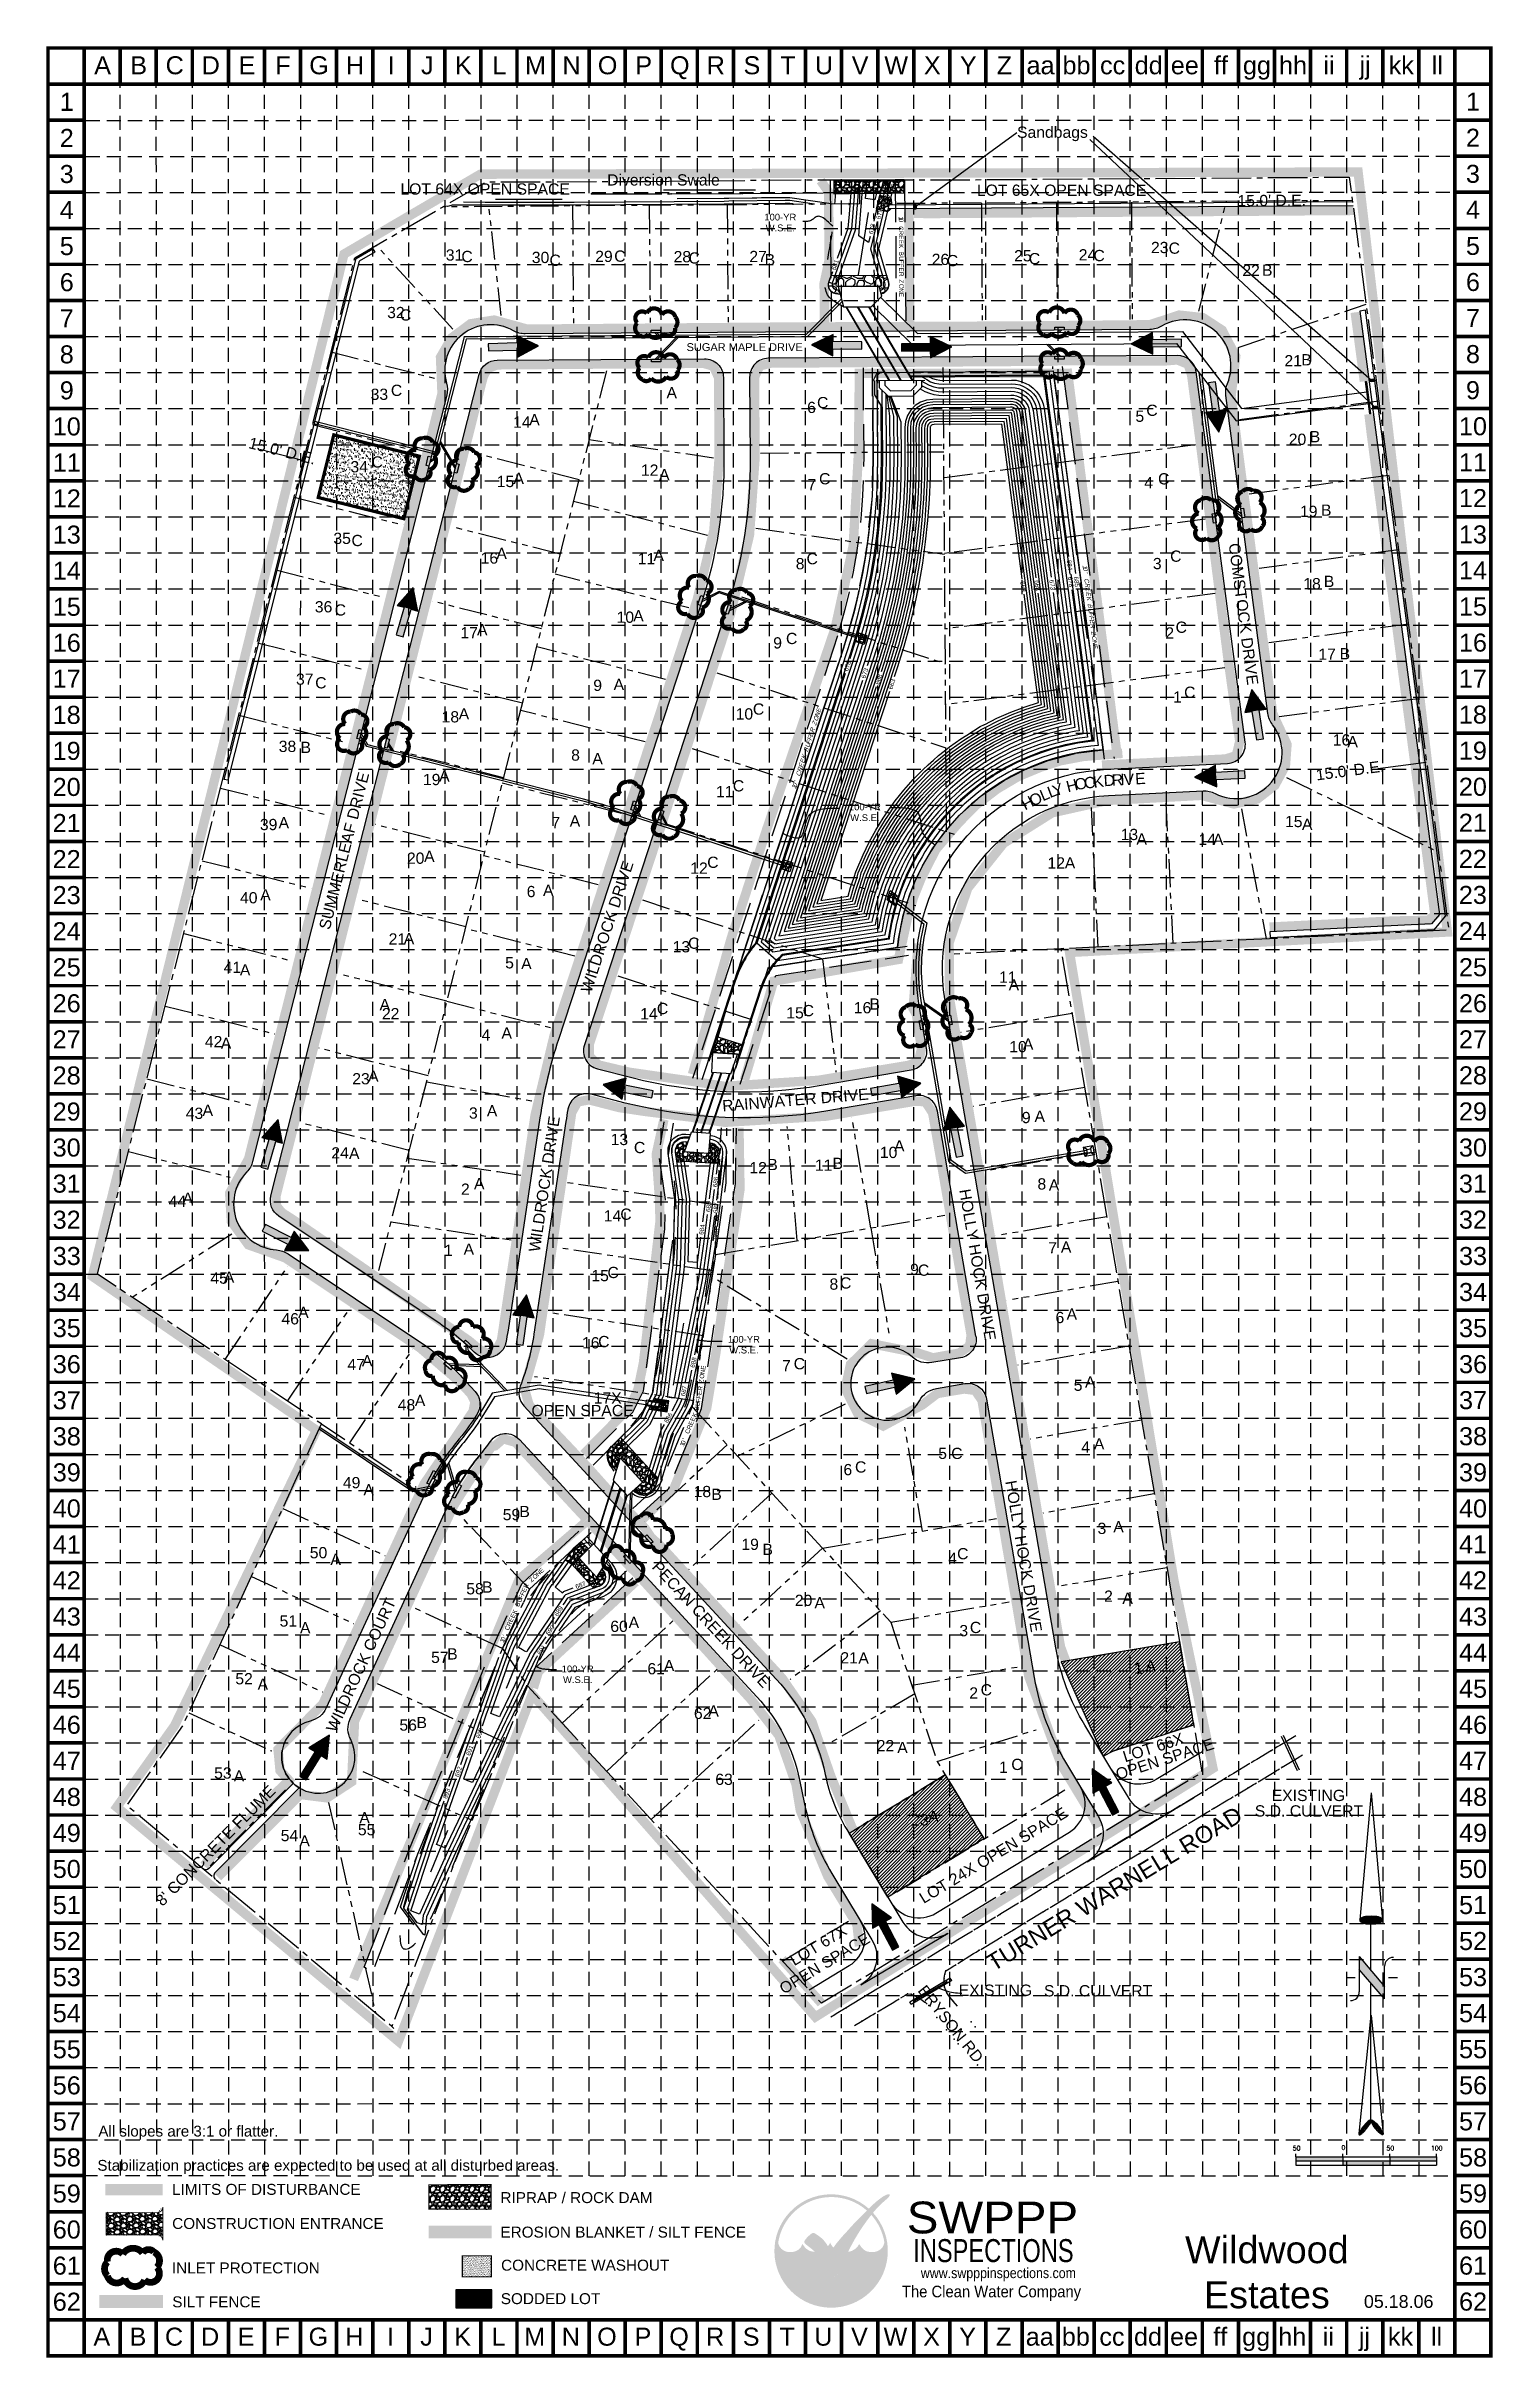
# Model space of a CAD drawing. Header units: inches. Extents: x 2374673 to 2376216, y 6907678 to 6910144.
import ezdxf
from ezdxf.enums import TextEntityAlignment as Align

# ---------------------------------------------------------------- set-up
doc = ezdxf.new("R2010")
doc.units = ezdxf.units.IN
doc.header["$LTSCALE"] = 60
doc.header["$MEASUREMENT"] = 0
for name, pattern in [('ACAD_ISO02W100', [15, 12, -3]), ('DASH', [1, 0.5, -0.5]), ('DASHED', [0.75, 0.5, -0.25]), ('DRAINAGE_DIVIDE', [1.8001, -0.0001, 1.25, -0.1, 0.05, -0.1, 0.05, -0.1, 0.05, -0.1]), ('EOA', [0.88, 0.5, 0.04, 0.08, 0.08, 0.04, 0.04, 0.05, -0.05]), ('FLOW_ARROW', [2, 1, 1]), ('HIDDEN', [0.375, 0.25, -0.125]), ('LEADER_LINE', [2, 1, 1]), ('LONG_DASH', [1, 0.75, -0.25]), ('LONG_SHORT_DASH', [1, 0.7, -0.1, 0.1, -0.1]), ('LONG_TWO_SHORT', [1, 0.5, -0.1, 0.1, -0.1, 0.1, -0.1])]:
    doc.linetypes.add(name, pattern=pattern)
for name, color, linetype in [('100_WSE', 4, 'Continuous'), ('ADJOINER', 59, 'DASH'), ('ADJOINER_TEXT', 4, 'LONG_TWO_SHORT'), ('ARROWS', 252, 'Continuous'), ('BASE', 7, 'Continuous'), ('BOUNDARY', 13, 'Continuous'), ('CHANNEL_CONT', 5, 'Continuous'), ('CONTOURS', 1, 'Continuous'), ('CREEK_BUFFER', 4, 'LEADER_LINE'), ('CURB', 5, 'Continuous'), ('Erosion Blanket', 84, 'Continuous'), ('EROSION BLANKETS', 84, 'Continuous'), ('GRADING_PAD-TEXT', 11, 'Continuous'), ('GRADING_POND', 5, 'Continuous'), ('GRID', 254, 'DASHED'), ('Inlet Protection', 5, 'Continuous'), ('LEGEND', 7, 'Continuous'), ('Limits of Disturbance', 1, 'Continuous'), ('LOGO', 7, 'Continuous'), ('LOT__40', 4, 'Continuous'), ('LOT_LINES', 13, 'LONG_TWO_SHORT'), ('NARROW', 7, 'Continuous'), ('PAVRD', 5, 'EOA'), ('PIPE', 4, 'Continuous'), ('SD_INLETS', 5, 'Continuous'), ('SD_PIPE', 1, 'Continuous'), ('Silt Fence', 200, 'Continuous'), ('SODDED LOT', 2, 'Continuous')]:
    doc.layers.add(name, color=color, linetype=linetype)
doc.styles.add('L120', font='simplex.shx', dxfattribs={"height": 4.8})
doc.styles.add("L200'", font='ARIAL.TTF', dxfattribs={"height": 0.001969})
doc.styles.add('LEROY_08', font='leroy', dxfattribs={"oblique": 15})
doc.styles.add('LOGO', font='Rockb.TTF', dxfattribs={"height": 25})
doc.styles.add('LOGO1', font='Rockeb.TTF', dxfattribs={"height": 25})
doc.styles.get("Standard").update_dxf_attribs({"font": 'ARIAL.TTF'})
pattern_1 = [(45, (0, 0), (-1.767766953, 1.767766953), [])]

msp = doc.modelspace()

# ---------------------------------------------------------------- texts
at = {"insert": (2375975, 6907807.3), "char_height": 28.83, "width": 211.527, "attachment_point": 2}
msp.add_mtext('Wildwood\\PEstates', dxfattribs=at)
at = {"layer": '100_WSE', "color": 250, "linetype": 'Continuous'}
for s, p in [('100-YR', (2375456.1, 6909957.7)), ('W.S.E.', (2375456.1, 6909946.2)), ('100-YR', (2375546.3, 6909328.5)), ('W.S.E.', (2375546.3, 6909317)), ('100-YR', (2375417.3, 6908760.5)), ('W.S.E.', (2375417.3, 6908749)), ('100-YR', (2375240, 6908408.9)), ('W.S.E.', (2375240, 6908397.4))]:
    msp.add_text(s, height=7.2, dxfattribs=at).set_placement(p, align=Align.CENTER)
at = {"layer": 'ADJOINER_TEXT', "color": 250, "linetype": 'Continuous'}
for p in [(2375294.6, 6908277.6), (2375331.3, 6908237.9)]:
    msp.add_text('-', height=1.8, dxfattribs=at).set_placement(p, align=Align.MIDDLE_CENTER)
at = {"layer": 'BASE'}
for s, height, p in [('A', 19.2, (2374733.3, 6910123.3)), ('B', 19.2, (2374771.8, 6910123.3)), ('C', 19.2, (2374810.2, 6910123.3)), ('D', 19.2, (2374848.7, 6910123.3)), ('E', 19.2, (2374887.2, 6910123.3)), ('F', 19.2, (2374925.7, 6910123.3)), ('G', 19.2, (2374964.1, 6910123.3)), ('H', 19.2, (2375002.6, 6910123.3)), ('I', 19.2, (2375041.1, 6910123.3)), ('J', 19.2, (2375079.6, 6910123.3)), ('K', 19.2, (2375118, 6910123.3)), ('L', 19.2, (2375156.5, 6910123.3)), ('M', 19.2, (2375195, 6910123.3)), ('N', 19.2, (2375233.4, 6910123.3)), ('O', 19.2, (2375271.9, 6910123.3)), ('P', 19.2, (2375310.4, 6910123.3)), ('Q', 19.2, (2375348.9, 6910123.3)), ('R', 19.2, (2375387.3, 6910123.3)), ('S', 19.2, (2375425.8, 6910123.3)), ('T', 19.2, (2375464.3, 6910123.3)), ('U', 19.2, (2375502.7, 6910123.3)), ('V', 19.2, (2375541.2, 6910123.3)), ('W', 19.2, (2375579.7, 6910123.3)), ('X', 19.2, (2375618.2, 6910123.3)), ('Y', 19.2, (2375656.6, 6910123.3)), ('Z', 19.2, (2375695.1, 6910123.3)), ('aa', 19.24, (2375733.6, 6910123.3)), ('bb', 19.24, (2375772, 6910123.3)), ('cc', 19.24, (2375810.5, 6910123.3)), ('dd', 19.24, (2375849, 6910123.3)), ('ee', 19.24, (2375887.5, 6910123.3)), ('ff', 19.24, (2375925.9, 6910123.3)), ('gg', 19.24, (2375964.4, 6910123.3)), ('hh', 19.24, (2376002.9, 6910123.3)), ('ii', 19.24, (2376041.3, 6910123.3)), ('jj', 19.24, (2376079.8, 6910123.3)), ('kk', 19.24, (2376118.3, 6910123.3)), ('ll', 19.24, (2376156.8, 6910123.3)), ('1', 19.2, (2374695.1, 6910084.4)), ('1', 19.2, (2374695.1, 6910084.2)), ('1', 19.2, (2376194.8, 6910084.5)), ('2', 19.2, (2374695.1, 6910045.8)), ('2', 19.2, (2376194.8, 6910046)), ('3', 19.2, (2374695.1, 6910007.3)), ('3', 19.2, (2376194.8, 6910007.5)), ('4', 19.2, (2374695.1, 6909968.8)), ('4', 19.2, (2376194.8, 6909969.1)), ('5', 19.2, (2374695.1, 6909930.4)), ('5', 19.2, (2376194.8, 6909930.6)), ('6', 19.2, (2374695.1, 6909891.9)), ('6', 19.2, (2376194.8, 6909892.1)), ('7', 19.2, (2374695.1, 6909853.4)), ('7', 19.2, (2376194.8, 6909853.7)), ('8', 19.2, (2374695.1, 6909814.9)), ('8', 19.2, (2376194.8, 6909815.2)), ('9', 19.2, (2374695.1, 6909776.5)), ('9', 19.2, (2376194.8, 6909776.7)), ('10', 19.24, (2374695.1, 6909738)), ('10', 19.24, (2376194.8, 6909738.2)), ('11', 19.24, (2374695.1, 6909699.5)), ('11', 19.24, (2376194.8, 6909699.8)), ('12', 19.24, (2374695.1, 6909661.2)), ('12', 19.24, (2376194.8, 6909661.5)), ('13', 19.24, (2374695.1, 6909622.6)), ('13', 19.24, (2376194.8, 6909622.8)), ('14', 19.24, (2374695.1, 6909584.1)), ('14', 19.24, (2376194.8, 6909584.4)), ('15', 19.24, (2374695.1, 6909545.6)), ('15', 19.24, (2376194.8, 6909545.9)), ('16', 19.24, (2374695.1, 6909507.2)), ('16', 19.24, (2376194.8, 6909507.4)), ('17', 19.24, (2374695, 6909468.8)), ('17', 19.24, (2376194.7, 6909469)), ('18', 19.24, (2374695, 6909430.3)), ('18', 19.24, (2376194.7, 6909430.6)), ('19', 19.24, (2374695, 6909391.9)), ('19', 19.24, (2376194.7, 6909392.1)), ('20', 19.24, (2374695, 6909353.4)), ('20', 19.24, (2376194.7, 6909353.6)), ('21', 19.24, (2374695, 6909314.9)), ('21', 19.24, (2376194.7, 6909315.2)), ('22', 19.24, (2374695, 6909276.4)), ('22', 19.24, (2376194.7, 6909276.7)), ('23', 19.24, (2374695, 6909238)), ('23', 19.24, (2376194.7, 6909238.2)), ('24', 19.24, (2374695, 6909199.5)), ('24', 19.24, (2376194.7, 6909199.7)), ('25', 19.24, (2374695, 6909161)), ('25', 19.24, (2376194.8, 6909161.1)), ('26', 19.24, (2374695, 6909122.6)), ('26', 19.24, (2376194.8, 6909122.6)), ('27', 19.24, (2374695, 6909084.1)), ('27', 19.24, (2376194.8, 6909084.1)), ('28', 19.24, (2374695, 6909045.6)), ('28', 19.24, (2376194.8, 6909045.7)), ('29', 19.24, (2374695, 6909007.1)), ('29', 19.24, (2376194.8, 6909007.2)), ('30', 19.24, (2374695, 6908968.7)), ('30', 19.24, (2376194.8, 6908968.7)), ('31', 19.24, (2374695, 6908930.2)), ('31', 19.24, (2376194.8, 6908930.2)), ('32', 19.24, (2374695, 6908891.7)), ('32', 19.24, (2376194.8, 6908891.8)), ('33', 19.24, (2374695.1, 6908853)), ('33', 19.24, (2376194.9, 6908853)), ('34', 19.24, (2374695.1, 6908814.5)), ('34', 19.24, (2376194.9, 6908814.6)), ('35', 19.24, (2374695.1, 6908776.1)), ('35', 19.24, (2376194.9, 6908776.1)), ('36', 19.24, (2374695.1, 6908737.6)), ('36', 19.24, (2376194.9, 6908737.6)), ('37', 19.24, (2374695.1, 6908699.1)), ('37', 19.24, (2376194.9, 6908699.2)), ('38', 19.24, (2374695.1, 6908660.6)), ('38', 19.24, (2376194.9, 6908660.7)), ('39', 19.24, (2374695.1, 6908622.2)), ('39', 19.24, (2376194.9, 6908622.2)), ('40', 19.24, (2374695.1, 6908583.7)), ('40', 19.24, (2376194.9, 6908583.7)), ('41', 19.24, (2374695.1, 6908545.2)), ('41', 19.24, (2376194.9, 6908545.3)), ('42', 19.24, (2374695.1, 6908506.9)), ('42', 19.24, (2376194.8, 6908507)), ('43', 19.24, (2374695.1, 6908468.3)), ('43', 19.24, (2376194.9, 6908468.3)), ('44', 19.24, (2374695.1, 6908429.8)), ('44', 19.24, (2376194.9, 6908429.8)), ('45', 19.24, (2374695.1, 6908391.3)), ('45', 19.24, (2376194.9, 6908391.4)), ('46', 19.24, (2374695.1, 6908352.9)), ('46', 19.24, (2376194.9, 6908352.9)), ('47', 19.24, (2374695.1, 6908314.4)), ('47', 19.24, (2376194.9, 6908314.4)), ('48', 19.24, (2374695.1, 6908275.9)), ('48', 19.24, (2376194.9, 6908276)), ('49', 19.24, (2374695.1, 6908237.5)), ('49', 19.24, (2376194.9, 6908237.6)), ('50', 19.24, (2374695.1, 6908199.1)), ('50', 19.24, (2376194.9, 6908199.1)), ('51', 19.24, (2374695.1, 6908160.6)), ('51', 19.24, (2376194.9, 6908160.6)), ('52', 19.24, (2374695.1, 6908122.1)), ('52', 19.24, (2376194.9, 6908122.2)), ('53', 19.24, (2374695.1, 6908083.7)), ('53', 19.24, (2376194.9, 6908083.7)), ('54', 19.24, (2374695.1, 6908045.2)), ('54', 19.24, (2376194.9, 6908045.2)), ('55', 19.24, (2374695.1, 6908006.7)), ('55', 19.24, (2376194.9, 6908006.8)), ('56', 19.24, (2374695.1, 6907968.2)), ('56', 19.24, (2376194.9, 6907968.3)), ('57', 19.24, (2374695.1, 6907929.8)), ('57', 19.24, (2376194.9, 6907929.8)), ('58', 19.24, (2374695.1, 6907891.3)), ('58', 19.24, (2376194.9, 6907891.3)), ('59', 19.24, (2374695.1, 6907852.8)), ('59', 19.24, (2376194.9, 6907852.9)), ('60', 19.24, (2374695.1, 6907814.4)), ('60', 19.24, (2376194.9, 6907814.4)), ('61', 19.24, (2374695.1, 6907775.9)), ('61', 19.24, (2376194.9, 6907775.9)), ('62', 19.24, (2374695.1, 6907737.4)), ('62', 19.24, (2376194.9, 6907737.5)), ('A', 19.2, (2374732.5, 6907700.1)), ('B', 19.2, (2374771, 6907700.1)), ('C', 19.2, (2374809.5, 6907700.1)), ('D', 19.2, (2374848, 6907700.1)), ('E', 19.2, (2374886.4, 6907700.1)), ('F', 19.2, (2374924.9, 6907700.1)), ('G', 19.2, (2374963.4, 6907700.1)), ('H', 19.2, (2375001.9, 6907700.1)), ('I', 19.2, (2375040.3, 6907700.1)), ('J', 19.2, (2375078.8, 6907700.1)), ('K', 19.2, (2375117.3, 6907700.1)), ('L', 19.2, (2375155.7, 6907700.1)), ('M', 19.2, (2375194.2, 6907700.1)), ('N', 19.2, (2375232.7, 6907700.1)), ('O', 19.2, (2375271.2, 6907700.1)), ('P', 19.2, (2375309.6, 6907700.1)), ('Q', 19.2, (2375348.1, 6907700.1)), ('R', 19.2, (2375386.6, 6907700.1)), ('S', 19.2, (2375425, 6907700.1)), ('T', 19.2, (2375463.5, 6907700.1)), ('U', 19.2, (2375502, 6907700.1)), ('V', 19.2, (2375540.5, 6907700.1)), ('W', 19.2, (2375578.9, 6907700.1)), ('X', 19.2, (2375617.4, 6907700.1)), ('Y', 19.2, (2375655.9, 6907700.1)), ('Z', 19.2, (2375694.3, 6907700.1)), ('bb', 19.24, (2375771.3, 6907700.1)), ('dd', 19.24, (2375848.2, 6907700.1)), ('ff', 19.24, (2375925.2, 6907700.1)), ('hh', 19.24, (2376002.1, 6907700.1)), ('ii', 19.24, (2376040.6, 6907700.1)), ('jj', 19.24, (2376079.1, 6907700.1)), ('kk', 19.24, (2376117.5, 6907700.1)), ('ll', 19.24, (2376156, 6907700.1)), ('aa', 19.24, (2375732.8, 6907700.1)), ('cc', 19.24, (2375809.8, 6907700.1)), ('ee', 19.24, (2375886.7, 6907700.1)), ('gg', 19.24, (2375963.6, 6907700.1))]:
    msp.add_text(s, height=height, dxfattribs=at).set_placement(p, align=Align.MIDDLE_CENTER)
at = {"layer": 'BASE', "color": 7, "style": "L200'"}
for s, p in [('All slopes are 3:1 or flatter.', (2374728.8, 6907913.6)), ('Stabilization practices are expected to be used at all disturbed areas.', (2374727.8, 6907877.1))]:
    msp.add_text(s, height=11.552, dxfattribs=at).set_placement(p)
at = {"layer": 'BASE'}
msp.add_text('05.18.06', height=13.64, dxfattribs=at).set_placement((2376115.6, 6907730.8), align=Align.CENTER)
at = {"layer": 'CHANNEL_CONT', "color": 5, "linetype": 'Continuous'}
for s, rotation, p in [('680', 76.6723, (2375569.4, 6909979.9, 680)), ('681', 76.6723, (2375577, 6909995.1, 681)), ('678', 76.6723, (2375553.8, 6909948.8, 678)), ('679', 76.6723, (2375561.7, 6909964.7, 679)), ('681', 70.2698, (2375514.5, 6909910.4, 681)), ('686', 82.6381, (2375387, 6908932, 686)), ('685', 82.6381, (2375379.6, 6908905.6, 685)), ('687', 82.6381, (2375387.5, 6908904.3, 687)), ('684', 82.6381, (2375372.4, 6908881.2, 684)), ('688', 82.6381, (2375387.9, 6908876.4, 688)), ('688', 78.637, (2375363.4, 6908739.4, 688)), ('687', 78.637, (2375353.2, 6908709, 687)), ('686', 60.77, (2375336.6, 6908680.4, 686)), ('687', 21.0612, (2375243, 6908501.9, 687)), ('689', 55.8761, (2375219.6, 6908474.1, 689)), ('690', 55.8761, (2375210.6, 6908453.7, 690)), ('691', 55.8761, (2375201.4, 6908432.9, 691)), ('690', 70.5778, (2375135.6, 6908343.8, 690)), ('691', 70.5778, (2375124.9, 6908325.5, 691)), ('692', 70.5778, (2375112.7, 6908302.8, 692)), ('693', 70.5778, (2375100.2, 6908279.5, 693))]:
    msp.add_text(s, height=4.8, rotation=rotation, dxfattribs=at).set_placement(p, align=Align.MIDDLE_CENTER)
at = {"layer": 'CREEK_BUFFER', "color": 250, "linetype": 'Continuous'}
for s, rotation, p in [('1', 270.402, (2375582.4, 6909962)), ('0', 270.402, (2375582.5, 6909959.6)), ('C', 270.402, (2375582.5, 6909951.6)), ('R', 270.402, (2375582.5, 6909946.8)), ('E', 270.402, (2375582.6, 6909942)), ('E', 270.402, (2375582.6, 6909937.2)), ('K', 270.402, (2375582.6, 6909932.4)), ('B', 270.402, (2375582.7, 6909924.4)), ('U', 270.402, (2375582.7, 6909919.6)), ('F', 270.402, (2375582.8, 6909915.6)), ('F', 270.402, (2375582.8, 6909911.6)), ('E', 270.402, (2375582.8, 6909907.6)), ('R', 270.402, (2375582.8, 6909902.8)), ('N', 270.402, (2375582.8, 6909885.3)), ('E', 270.402, (2375582.8, 6909880.5)), ('Z', 270.402, (2375582.9, 6909894.8)), ('O', 270.402, (2375582.9, 6909890)), ('Z', 81.4637, (2375373.8, 6908717)), ('O', 81.4637, (2375374.5, 6908721.8)), ('N', 81.4637, (2375375.2, 6908726.5)), ('E', 81.4637, (2375375.9, 6908731.3)), ('U', 81.4637, (2375370.1, 6908692.5)), ('F', 81.4637, (2375370.7, 6908696.5)), ('F', 81.4637, (2375371.3, 6908700.4)), ('E', 81.4637, (2375371.9, 6908704.4)), ('R', 81.4637, (2375372.6, 6908709.1)), ('C', 67.5539, (2375358.6, 6908662.7)), ('R', 67.5539, (2375360.5, 6908667.2)), ('E', 67.5539, (2375362.3, 6908671.6)), ('E', 67.5539, (2375364.1, 6908676)), ('K', 67.5539, (2375366, 6908680.5)), ('B', 81.4637, (2375369, 6908687.9)), ('1', 67.5539, (2375353.1, 6908649.4)), ('0', 67.5539, (2375354.1, 6908651.6)), ("'", 67.5539, (2375355.9, 6908656.1)), ('E', 42.7031, (2375201.3, 6908514.2)), ('F', 65.3311, (2375182.5, 6908490.1)), ('E', 65.3311, (2375184.2, 6908493.7)), ('R', 65.3311, (2375186.2, 6908498.1)), ('Z', 42.7031, (2375190.7, 6908504.4)), ('O', 42.7031, (2375194.3, 6908507.7)), ('N', 42.7031, (2375197.8, 6908511)), ('E', 65.3311, (2375172.1, 6908466.1)), ('K', 65.3311, (2375174.1, 6908470.5)), ('B', 65.3311, (2375177.2, 6908478.4)), ('U', 65.3311, (2375179.2, 6908482.8)), ('F', 65.3311, (2375180.9, 6908486.4)), ('0', 65.3311, (2375162, 6908442)), ("'", 65.3311, (2375164, 6908446.4)), ('C', 65.3311, (2375166.1, 6908453)), ('R', 65.3311, (2375168.1, 6908457.4)), ('E', 65.3311, (2375170.1, 6908461.8)), ('1', 65.3311, (2375161, 6908439.9))]:
    msp.add_text(s, height=4.8, rotation=rotation, dxfattribs=at).set_placement(p)
at = {"layer": 'GRADING_PAD-TEXT', "color": 250, "linetype": 'Continuous'}
for s, height, p in [('Diversion Swale', 12, (2375271.4, 6909995, 680)), ('SUGAR MAPLE DRIVE', 8.4, (2375356.1, 6909818.4, -69999.3))]:
    msp.add_text(s, height=height, dxfattribs=at).set_placement(p)
for rotation, p in [(0.402, (2375980.2, 6909979.1)), (345.7869, (2374925, 6909711.9)), (7.5254, (2376063.6, 6909371))]:
    msp.add_text("15.0' D.E.", height=12, rotation=rotation, dxfattribs=at).set_placement(p, align=Align.MIDDLE_CENTER)
for s, p in [('C', (2375285, 6909913.7, 100)), ('C', (2375796.1, 6909914.3, 686.3)), ('C', (2375876.3, 6909922.2, 100)), ('C', (2375122, 6909913.3, 100)), ('C', (2375216, 6909909.3, 100)), ('C', (2375364.3, 6909911.7, 100)), ('B', (2375445, 6909909.9, 100)), ('C', (2375639.7, 6909908.9, 100)), ('C', (2375727.2, 6909911, 100)), ('B', (2375975.4, 6909898.7, 100)), ('C', (2375056.5, 6909850.9, 100)), ('B', (2376017.3, 6909803.1, 100)), ('C', (2375046.8, 6909770.5, 100)), ('A', (2375340.3, 6909768, 100)), ('C', (2375501.3, 6909757.4, 100)), ('C', (2375852.5, 6909749.2, 100)), ('A', (2375193.9, 6909739.2, 100)), ('B', (2376026.3, 6909721.1, 100)), ('C', (2375026.2, 6909694.1, 100)), ('A', (2375177.1, 6909676.6, 100)), ('A', (2375332.4, 6909680.6, 100)), ('C', (2375503.5, 6909676.2, 100)), ('C', (2375865, 6909676.1, 100)), ('B', (2376038.3, 6909642.7, 100)), ('C', (2375004.8, 6909610.3, 100)), ('A', (2375158.9, 6909596.5, 100)), ('A', (2375326.4, 6909594.5, 100)), ('C', (2375877.9, 6909593.6, 100)), ('C', (2375490.1, 6909590.9, 100)), ('B', (2376041.3, 6909566.7, 100)), ('C', (2374986.9, 6909536.2, 100)), ('A', (2375304.8, 6909530, 100)), ('A', (2375138.2, 6909515.1, 100)), ('C', (2375468.2, 6909505.8, 100)), ('C', (2375883.7, 6909517.8, 100)), ('B', (2376058.2, 6909489.5, 100)), ('C', (2374966.1, 6909458.5, 100)), ('A', (2375283.9, 6909456.8, 100)), ('C', (2375892.8, 6909448.4, 100)), ('A', (2375118.7, 6909425.4, 100)), ('C', (2375432.9, 6909430.5, 100)), ('B', (2374950, 6909389.6, 100)), ('A', (2375261.2, 6909377.6, 100)), ('A', (2376066.5, 6909395.8, 100)), ('A', (2375097.8, 6909359.1, 100)), ('C', (2375411.5, 6909348.6, 100)), ('A', (2374926.6, 6909309.3, 100)), ('A', (2375237.1, 6909311.1, 100)), ('A', (2376018, 6909307.5, 100)), ('A', (2375081.8, 6909273.4, 100)), ('A', (2375841.5, 6909291.9, 100)), ('A', (2375923.1, 6909291.4, 100)), ('C', (2375384.2, 6909267, 100)), ('A', (2375765.1, 6909266.4, 100)), ('A', (2374907, 6909232.3, 100)), ('A', (2375208.6, 6909237.1, 100)), ('A', (2375060.1, 6909185.6, 100)), ('C', (2375363.8, 6909180.7, 100)), ('A', (2374885.3, 6909152.3, 100)), ('A', (2375185.3, 6909159, 100)), ('A', (2375705.2, 6909136.3, 100)), ('A', (2375034.3, 6909115.2, 100)), ('C', (2375330.5, 6909111, 100)), ('C', (2375486, 6909108.8, 100)), ('B', (2375556.8, 6909115.8, 100)), ('A', (2375164.3, 6909084.9, 100)), ('A', (2374865, 6909074, 100)), ('A', (2375720.4, 6909073.1, 100)), ('A', (2375022.1, 6909038.8, 100)), ('A', (2374845.5, 6909002.5, 100)), ('A', (2375148.7, 6909001.9, 100)), ('A', (2375732.8, 6908996, 100)), ('A', (2375001.7, 6908956.5, 100)), ('C', (2375306, 6908962.7, 100)), ('A', (2375583, 6908964.5, 100)), ('B', (2375447.8, 6908944.6, 100)), ('B', (2375517.3, 6908945.8, 100)), ('A', (2374824.2, 6908908.6, 100)), ('A', (2375135, 6908924.2, 100)), ('A', (2375748, 6908922.7, 100)), ('C', (2375291.5, 6908891.6, 100)), ('A', (2375123.9, 6908854.3, 100)), ('A', (2375760.9, 6908856.6, 100)), ('C', (2375277.8, 6908829.4, 100)), ('C', (2375608.9, 6908831.9, 100)), ('A', (2374868.2, 6908824.4, 100)), ('C', (2375525.8, 6908818.2, 100)), ('A', (2374947.5, 6908786.9, 100)), ('A', (2375767, 6908785, 100)), ('C', (2375267.9, 6908755.7, 100)), ('A', (2375015.5, 6908735.4, 100)), ('C', (2375476.4, 6908732.1, 100)), ('A', (2375786.6, 6908712.5, 100)), ('A', (2375071.9, 6908692.9, 100)), ('C', (2375644.4, 6908636.4, 100)), ('A', (2375796.1, 6908646.6, 100)), ('C', (2375541.8, 6908621.9, 100)), ('A', (2375017.1, 6908597.6, 100)), ('B', (2375388.1, 6908592.8, 100)), ('B', (2375183.4, 6908574.4, 100)), ('A', (2375816.8, 6908558.1, 704)), ('B', (2375442.6, 6908534, 100)), ('A', (2374981.9, 6908523.5, 100)), ('C', (2375650.7, 6908529.4, 100)), ('B', (2375143.6, 6908493.8, 100)), ('A', (2375498.1, 6908477.1, 100)), ('A', (2375826.5, 6908481.9, 100)), ('A', (2374949.4, 6908450.4, 100)), ('A', (2375299.9, 6908456.1, 100)), ('C', (2375664.3, 6908450.7, 100)), ('B', (2375106.4, 6908422.5, 100)), ('A', (2375337.5, 6908410.1, 100)), ('A', (2375544.9, 6908418.1, 100)), ('A', (2375851.1, 6908409.7, 100)), ('A', (2374904.2, 6908390.2, 100)), ('A', (2375384.9, 6908361.7, 100)), ('C', (2375675.8, 6908384.2, 100)), ('B', (2375073.7, 6908349.3, 100)), ('A', (2375586.4, 6908322.6, 100)), ('A', (2374878.8, 6908292.4, 100)), ('C', (2375708.5, 6908304.6, 100)), ('EXISTING', (2376019.3, 6908271.5)), ('A', (2375012.7, 6908247.7, 100)), ('A', (2375619.4, 6908249, 100)), ('S.D. CULVERT', (2376019.9, 6908255)), ('A', (2374948.8, 6908223.1, 100)), ('EXISTING', (2375685.5, 6908063.7)), ('S.D. CULVERT', (2375795, 6908063.1))]:
    msp.add_text(s, height=12, dxfattribs=at).set_placement(p, align=Align.CENTER)
for s, rotation, p in [('COMSTOCK DRIVE', 277.5254, (2375934.2, 6909612.7, -99999)), ('SUMMERLEAF DRIVE', 75.7869, (2374975.5, 6909200.3, -99999)), ('H', 14.3639, (2375762.8, 6909347.5)), ('O', 11.5081, (2375771.4, 6909349.7)), ('C', 9.6543, (2375781.1, 6909351.1)), ('K', 7.8507, (2375790.6, 6909352.4)), ('D', 3.3416, (2375801.3, 6909354.1)), ('R', 2.7591, (2375809.8, 6909354.7)), ('I', 2.7591, (2375819, 6909355.3)), ('V', 2.7591, (2375822.5, 6909355.2)), ('E', 2.7591, (2375834.8, 6909356.1)), ('H', 27.1397, (2375717.1, 6909328.2)), ('O', 24.5345, (2375725, 6909332.3)), ('L', 22.6807, (2375736, 6909338)), ('L', 20.7268, (2375743.7, 6909341.5)), ('Y', 18.7227, (2375748.7, 6909343)), (' WILDROCK DRIVE ', 71.8792, (2375252.9, 6909128.6, -99999)), ('RAINWATER DRIVE', 4.6903, (2375394.7, 6909007.1)), ('PECAN CREEK DRIVE ', 312.703, (2375318.4, 6908520.6)), (' WILDROCK COURT ', 65.3311, (2374980.1, 6908339.6))]:
    msp.add_text(s, height=12, rotation=rotation, dxfattribs=at).set_placement(p)
for s, height, rotation, p in [(' WILDROCK DRIVE', 12, 81.4658, (2375209.3, 6909003, -99999)), ('HOLLY HOCK DRIVE', 12, 279.7027, (2375686.3, 6908763.8, -99999)), ('HOLLY HOCK DRIVE', 12, 279.7027, (2375735.4, 6908452.9, -99999)), ('TURNER WARNELL ROAD', 18, 31.2438, (2375941.5, 6908266.9)), ('BRYSON RD.', 12, 308.6118, (2375676.5, 6907995))]:
    msp.add_text(s, height=height, rotation=rotation, dxfattribs=at).set_placement(p, align=Align.TOP_RIGHT)
msp.add_text("8' CONCRETE FLUME", height=12, rotation=45.2178, dxfattribs=at).set_placement((2374858, 6908219.8), align=Align.CENTER)
at = {"layer": 'GRADING_POND', "color": 5, "linetype": 'Continuous'}
for s, rotation, p in [('684', 277.5254, (2375764.7, 6909590, 678)), ('663', 277.5254, (2375715.1, 6909567.2, 663)), ('668', 277.5254, (2375730.1, 6909568.3, 668)), ('673', 277.5254, (2375746.1, 6909568.9, 673)), ('678', 277.5254, (2375765.9, 6909572.1, 678)), ('685', 277.5254, (2375772.1, 6909572.3, 678)), ('678', 71.8792, (2375527.6, 6909482.3, 678)), ('673', 71.8792, (2375546.2, 6909474.7, 673)), ('668', 71.8586, (2375560.9, 6909468.2, 668)), ('663', 71.8586, (2375575, 6909463.1, 663))]:
    msp.add_text(s, height=4.8, rotation=rotation, dxfattribs=at).set_placement(p, align=Align.MIDDLE_CENTER)
at = {"layer": 'LEGEND', "style": "L200'"}
for s, height, p in [('LIMITS OF DISTURBANCE', 11.678, (2374807.3, 6907851.4)), ('RIPRAP / ROCK DAM', 11.678, (2375157.6, 6907842.6)), ('CONSTRUCTION ENTRANCE', 11.678, (2374807.5, 6907815)), ('EROSION BLANKET / SILT FENCE', 11.678, (2375157.6, 6907805.8)), ('CONCRETE WASHOUT', 11.678, (2375158.3, 6907770.5)), ('INLET PROTECTION', 11.678, (2374807.2, 6907767.6)), ('SILT FENCE', 11.68, (2374807.6, 6907731.4)), ('SODDED LOT', 11.68, (2375158, 6907734.8))]:
    msp.add_text(s, height=height, dxfattribs=at).set_placement(p)
at = {"layer": 'LOT__40', "color": 250, "linetype": 'Continuous'}
for s, p in [('Sandbags', (2375746.3, 6910045.9)), ('LOT 64X OPEN SPACE', (2375141.3, 6909985.3)), ('LOT 65X OPEN SPACE', (2375756.1, 6909984)), ('31', (2375108.7, 6909914.9)), ('25', (2375714.8, 6909914.1)), ('24', (2375783.7, 6909915.1)), ('23', (2375860.7, 6909922.9)), ('30', (2375200.4, 6909912.3)), ('29', (2375268, 6909913.4)), ('28', (2375351.6, 6909913.1)), ('27', (2375432.4, 6909913.3)), ('26', (2375626.9, 6909910.2)), ('22', (2375958.2, 6909898.5)), ('32', (2375046.1, 6909853.5)), ('21', (2376003.1, 6909802.1)), ('33', (2375028.5, 6909766.3)), ('14', (2375180.4, 6909736.6)), ('20', (2376007.7, 6909718.3)), ('34', (2375007, 6909689)), ('15', (2375163, 6909673.3)), ('12', (2375316.8, 6909685.4)), ('19', (2376019.7, 6909641.4)), ('35', (2374988.8, 6909612.6)), ('16', (2375145.8, 6909591.6)), ('11', (2375313.4, 6909590.9)), ('18', (2376023.2, 6909564.2)), ('36', (2374969, 6909539.6)), ('10', (2375290.8, 6909528.5)), ('17', (2375124.3, 6909511.9)), ('17', (2376039.2, 6909489)), ('37', (2374948.9, 6909462.4)), ('9', (2375261.3, 6909455.8)), ('18', (2375104.2, 6909422.2)), ('16', (2376054.6, 6909397.6)), ('38', (2374930.5, 6909390.7)), ('8', (2375237.7, 6909381.4)), ('19', (2375084.3, 6909355.3)), ('39', (2374910.4, 6909307.3)), ('7', (2375216.6, 6909309.4)), ('15', (2376003.7, 6909310.5)), ('13', (2375828.4, 6909296.7)), ('14', (2375911.3, 6909291.4)), ('20', (2375067.2, 6909271.4)), ('12', (2375750.4, 6909266.3)), ('40', (2374889.2, 6909229.2)), ('6', (2375190.3, 6909235.8)), ('21', (2375047.7, 6909185.2)), ('41', (2374871.8, 6909155)), ('5', (2375167.3, 6909159.8)), ('11', (2375698.7, 6909144.5)), ('22', (2375040.5, 6909105.5)), ('42', (2374851.7, 6909075.7)), ('4', (2375142.2, 6909082.7)), ('10', (2375709.6, 6909070.3)), ('23', (2375008.9, 6909036.1)), ('43', (2374831.3, 6908999.2)), ('3', (2375128.7, 6908999.5)), ('9', (2375718.4, 6908994.7)), ('24', (2374986.6, 6908957)), ('13', (2375284.5, 6908971.3)), ('10', (2375571.6, 6908957.5)), ('12', (2375432.5, 6908941.2)), ('11', (2375502.3, 6908943.9)), ('44', (2374813.1, 6908905.3)), ('2', (2375120.2, 6908918.3)), ('8', (2375735, 6908923.9)), ('14', (2375277.1, 6908889.8)), ('7', (2375746.5, 6908855.7)), ('1', (2375102, 6908853)), ('9', (2375599.2, 6908832.7)), ('45', (2374857.6, 6908823.4)), ('15', (2375263.9, 6908826.1)), ('8', (2375513.2, 6908817)), ('46', (2374933.4, 6908780)), ('6', (2375754.3, 6908781.4)), ('47', (2375003.7, 6908731.2)), ('16', (2375253.9, 6908754.4)), ('7', (2375462.6, 6908730)), ('5', (2375773.7, 6908709.1)), ('48', (2375057.4, 6908688.2)), ('OPEN SPACE', (2375245.2, 6908682.1)), ('17X', (2375272, 6908695.5)), ('5', (2375629.2, 6908636.5)), ('4', (2375781.7, 6908643.1)), ('6', (2375528.1, 6908619.1)), ('49', (2374998.9, 6908605.2)), ('18', (2375373, 6908595.7)), ('59', (2375169.4, 6908571.1)), ('19', (2375423.9, 6908539.4)), ('3', (2375799.1, 6908556.4)), ('50', (2374963.6, 6908530.5)), ('4', (2375639.8, 6908524.6)), ('58', (2375130.5, 6908492)), ('2', (2375806.1, 6908484.1)), ('20', (2375480.9, 6908479.6)), ('51', (2374931.4, 6908457.6)), ('60', (2375284.1, 6908451.9)), ('3', (2375651.7, 6908447.3)), ('57', (2375093, 6908418.8)), ('21', (2375529.5, 6908418.3)), ('52', (2374884.2, 6908396)), ('61', (2375323.7, 6908406.7)), ('1', (2375837.9, 6908407.3)), ('2', (2375662.3, 6908380.8)), ('56', (2375059.2, 6908346.6)), ('62', (2375373.3, 6908359.1)), ('22', (2375568.3, 6908324.6)), ('53', (2374861.6, 6908295.4)), ('63', (2375396.1, 6908288.7)), ('1', (2375694, 6908301.6)), ('23', (2375605, 6908245.4)), ('54', (2374932.6, 6908228.7)), ('55', (2375014.9, 6908235))]:
    msp.add_text(s, height=12, dxfattribs=at).set_placement(p, align=Align.CENTER)
for s, p in [('6', (2375489.4, 6909758.3)), ('5', (2375839.5, 6909748.9)), ('7', (2375489.7, 6909676)), ('4', (2375848.9, 6909678.1)), ('8', (2375477.2, 6909591.6)), ('3', (2375858.1, 6909591.7)), ('9', (2375453.2, 6909507.1)), ('2', (2375871.4, 6909517.6)), ('10', (2375417.8, 6909431.3)), ('1', (2375879.6, 6909449.3)), ('11', (2375396.8, 6909348.4)), ('12', (2375369.4, 6909266.8)), ('13', (2375350.6, 6909182.9)), ('14', (2375316, 6909111.4)), ('15', (2375471.8, 6909112.4)), ('16', (2375543.8, 6909117.9))]:
    msp.add_text(s, height=12, dxfattribs=at).set_placement(p, align=Align.MIDDLE_CENTER)
for s, rotation, p in [('OPEN SPACE', 17.9438, (2375868, 6908310.7)), ('LOT 66X', 17.9438, (2375855.7, 6908323)), ('LOT 24X OPEN SPACE', 31.2438, (2375686.2, 6908208.5)), ('OPEN SPACE', 31.1801, (2375506.4, 6908093.2)), ('LOT 67X', 31.1801, (2375499.6, 6908112.6))]:
    msp.add_text(s, height=12, rotation=rotation, dxfattribs=at).set_placement(p, align=Align.CENTER)

# ---------------------------------------------------------------- blocks, each defined once
blk = doc.blocks.new('__HATCH_189')
at = {"layer": 'SD_PIPE', "color": 5, "linetype": 'Continuous'}
for p, q in [((-1, -4), (0.5, -4)), ((0.1, -3), (-0.6, -2.7)), ((0, -3), (0.4, -3))]:
    blk.add_line(p, q, dxfattribs=at)
blk = doc.blocks.new('A$C166458B7')
at = {"layer": 'CREEK_BUFFER', "color": 250, "linetype": 'Continuous', "style": 'LEROY_08', "oblique": 15}
for s, p in [('1', (-0.1, 88.5)), ('0', (0.2, 86.1)), ("'", (0.8, 81.3)), ('C', (1.7, 74.2)), ('R', (2.4, 69.4)), ('E', (3, 64.7)), ('E', (3.6, 59.9)), ('K', (4.3, 55.1)), ('B', (5.3, 47.2)), ('U', (5.9, 42.5)), ('F', (6.5, 38.5)), ('F', (7, 34.5)), ('E', (7.5, 30.6)), ('R', (8.1, 25.8)), ('Z', (9.2, 17.9)), ('O', (9.8, 13.1)), ('N', (10.4, 8.4)), ('E', (11.1, 3.6))]:
    blk.add_text(s, height=4.8, rotation=277.5254, dxfattribs=at).set_placement(p)
blk = doc.blocks.new('washout')
at = {"layer": 'BASE'}
h = blk.add_hatch(dxfattribs=at)
h.set_pattern_fill('AR-SAND', color=30, scale=1.29438, style=0)
h.set_pattern_definition([(37.5, (1095.3101, -97.0785), (-0.0815373, 2.494042), [0, -1.9674576, 0, -2.200446, 0, -2.1033675]), (7.5, (1095.31, -97.0785), (2.290764, 3.652929), [0, -1.0613916, 0, -1.7733006, 0, -0.6795495]), (327.5, (1093.718, -97.0785), (4.030883, 0.007325), [0, -0.64719, 0, -2.329884, 0, -3.041793]), (317.5, (1093.718, -97.0785), (3.89107, 1.136046), [0, -0.323595, 0, -1.5273684, 0, -1.747413])])
h.paths.add_polyline_path([(44.3, 0), (44.3, 32.4), (0, 32.4), (0, 0)])
at = {"layer": 'BASE', "color": 30, "linetype": 'ACAD_ISO02W100', "const_width": 1.62}
blk.add_lwpolyline([(0, 0), (44.3, 0), (44.3, 32.4), (0, 32.4)], close=True, dxfattribs=at)
blk = doc.blocks.new('A$C2CE27EB8')
at = {"layer": 'LOGO'}
h = blk.add_hatch(color=170, dxfattribs=at)
h.paths.add_polyline_path([(95.2, 59.8), (94.1, 61), (93.2, 62), (92.5, 62.9), (91.7, 64.1), (90.9, 65.6), (90.2, 66.9), (89.7, 67.9), (89.2, 68.9), (88.7, 70), (88.3, 71), (87.6, 72.6), (86.9, 74.4), (86.3, 75.8), (86, 76.7), (85.7, 77.6), (85.3, 78.5), (85, 79.4), (84.6, 80.3), (84.3, 81.3), (83.9, 82.3), (83.4, 83.3), (83, 84.3), (82.5, 85.3), (82, 86.4), (81.5, 87.4), (80.9, 88.5), (80.3, 89.5), (79.7, 90.5), (79.1, 91.6), (78.5, 92.6), (77.8, 93.5), (77.2, 94.5), (76.6, 95.4), (75.9, 96.2), (75.3, 97.1), (74.7, 97.8), (74, 98.6), (73.4, 99.3), (72.8, 100), (72.2, 100.6), (70.5, 100.6), (68.5, 100.8), (66.9, 101.1), (65.8, 101.3), (64.7, 101.6), (63.6, 102), (62.1, 102.6), (60.1, 103.7), (58.3, 104.9), (56.6, 106.2), (55.2, 107.6), (54, 109), (52.9, 110.3), (52.1, 111.5), (51.4, 112.5), (51, 112.9), (50.7, 113.4), (50.4, 113.7), (50.2, 114), (50, 114.2), (49.8, 114.4), (49.7, 114.4), (49.5, 114.4), (49.4, 114.3), (49.3, 114.2), (49.2, 114), (49.1, 113.7), (49, 113.4), (48.8, 112.6), (48.4, 111.4), (47.8, 110.2), (47.3, 109.2), (46.6, 108.1), (45.7, 107.1), (44.8, 106.1), (43.7, 105.1), (42.5, 104.1), (41.2, 103.3), (39.8, 102.5), (38.4, 101.8), (36.9, 101.2), (35.3, 100.8), (33.7, 100.4), (31.8, 100.1), (29.8, 100), (27.8, 99.9), (25.7, 99.9), (23.8, 100.1), (22, 100.4), (20.3, 100.8), (18.7, 101.4), (17.1, 102.1), (15.5, 103.1), (13.9, 104.2), (12.3, 105.4), (11.2, 106.5), (10.5, 107.3), (9.8, 108.2), (9.1, 109.1), (8.4, 110.2), (7.8, 111.4), (7.1, 112.8), (6.5, 114.4), (5.9, 116.3, -0.595729), (166.6, 175.1), (167.9, 176.4), (169, 177.5), (170, 178.6, 37.93689), (177.7, 171), (177.3, 170.5), (176.4, 169.4), (175.5, 168.3), (174.6, 167.2, -0.146449), (198.4, 116.7), (198, 115.7), (197.6, 114.8), (197.3, 114), (197, 113.2), (196.5, 111.9), (196, 110.7), (195.4, 109.5), (194.7, 108.5), (193.9, 107.5), (193.1, 106.6), (192.2, 105.7), (191.2, 104.9), (190.1, 104.1), (189, 103.3), (187.8, 102.7), (186.6, 102.1), (185.4, 101.5), (184.1, 101.1), (182.7, 100.7), (181.4, 100.4), (179.9, 100.1), (178.5, 99.9), (177, 99.8), (175.5, 99.8), (174, 99.8), (172.5, 99.9), (170.8, 100.2), (169.2, 100.5), (167.5, 100.9), (165.9, 101.5), (164.4, 102.2), (162.9, 103), (161.5, 103.9), (160.2, 105), (158.9, 106.2), (157.7, 107.4), (156.5, 108.8), (155.6, 110.1), (154.8, 111.2), (154.3, 112.1), (154, 112.6), (153.7, 113.1), (153.5, 113.5), (153.3, 113.8), (153.1, 114), (152.9, 114.1), (152.8, 114.1), (152.6, 114.1), (152.4, 114), (152.2, 113.8), (152.1, 113.6), (151.9, 113.3), (151.7, 113), (151.5, 112.7), (151.1, 111.9), (150.4, 110.8), (149.5, 109.6), (148.5, 108.5), (147.6, 107.6), (146.7, 106.7), (145.6, 105.9), (144.4, 105), (143.2, 104.2), (141.8, 103.4), (140.2, 102.5), (138.5, 101.7), (136.9, 101.2), (135.6, 100.9), (134.2, 100.6), (132.6, 100.3), (132.3, 99.4), (131.9, 98.4), (131.4, 97.3), (130.9, 96), (130.4, 94.6), (129.8, 93.1), (129.2, 91.6), (128.6, 89.9), (128, 88.2), (127.3, 86.5), (126.7, 84.8), (126.1, 83.1), (125.4, 81.4), (124.8, 79.7), (124.2, 78.1), (123.7, 76.6), (123.1, 75.1), (122.6, 73.7), (122.2, 72.5), (121.7, 71.3), (121.3, 70.3), (120.8, 68.8), (120, 67.2), (119.3, 65.7), (118.5, 64.4), (117.6, 63.3), (116.7, 62.2), (115.8, 61.2), (114.8, 60.3), (113.9, 59.5), (112.9, 58.7), (111.8, 58.1), (110.8, 57.5), (109.7, 57), (108.4, 56.5), (106.8, 56.1), (105.4, 55.9), (104.1, 55.9), (102.8, 56.1), (101.5, 56.4), (100, 56.9), (98.8, 57.4), (97.5, 58.1), (96.3, 58.8)])
h.paths.add_polyline_path([(103.2, 111.3), (101.2, 114.7), (100, 117.1), (99.4, 115.4), (97.5, 112.3), (96, 110.6), (96.2, 110.3), (96.5, 109.8), (96.7, 109.3), (97, 108.9), (97.3, 108.5), (97.5, 108.2), (97.7, 107.9), (97.9, 107.6), (98.2, 107.4), (98.4, 107.2), (98.6, 107.1), (98.8, 106.9), (99, 106.8), (99.2, 106.6), (99.4, 106.5), (99.6, 106.4), (99.8, 106.3), (100, 106.3), (100.2, 106.2), (100.5, 106.1), (100.7, 106.1), (100.9, 106), (101.1, 106), (101.3, 106), (101.5, 106), (101.8, 106), (102, 106), (102.2, 106), (102.4, 106), (102.6, 106), (102.8, 106.1), (102.9, 106.1), (103.1, 106.2), (103.3, 106.2), (103.5, 106.3), (103.7, 106.4), (103.9, 106.5), (104.1, 106.6), (104.2, 106.7), (104.4, 106.9), (104.6, 107), (104.8, 107.2), (105, 107.3), (105.2, 107.5), (105.4, 107.7), (105.6, 107.9), (105.9, 108.1), (106, 108.3), (104.6, 109.5)], flags=17)
blk.add_hatch(color=240, dxfattribs=at).paths.add_polyline_path([(187.7, 194.5), (189.8, 196.1), (191.5, 197.4), (193, 198.5), (194.3, 199.4), (195.4, 200.1), (196.2, 200.7), (197, 201.1), (197.6, 201.5), (198.2, 201.8), (198.7, 202.1), (199.2, 202.3), (199.7, 202.5), (200.1, 202.7), (200.4, 202.9), (200.8, 203), (201.1, 203.2), (201.5, 203.3), (201.8, 203.4), (202.1, 203.6), (202.5, 203.7), (202.8, 203.8), (203.1, 203.9), (203.4, 204.1), (203.7, 204.2), (203.9, 204.2), (204.2, 204.3), (204.4, 204.4), (204.7, 204.4), (204.9, 204.5), (205.1, 204.5), (205.3, 204.6), (205.5, 204.6), (205.7, 204.6), (205.9, 204.6), (206, 204.7), (206.2, 204.7), (206.4, 204.7), (206.6, 204.7), (206.7, 204.6), (206.9, 204.6), (207, 204.6), (207.1, 204.6), (207.2, 204.5), (207.4, 204.5), (207.5, 204.5), (207.6, 204.4), (207.6, 204.4), (207.7, 204.3), (207.8, 204.3), (207.9, 204.2), (207.9, 204.1), (208, 204.1), (208, 204), (208, 203.9), (208.1, 203.8), (208.1, 203.7), (208.1, 203.5), (208.1, 203.4), (208.1, 203.3), (208.1, 203.1), (208.1, 203), (208.1, 202.9), (208.1, 202.7), (208.1, 202.6), (208, 202.4), (208, 202.3), (207.9, 202.1), (207.8, 202), (207.7, 201.8), (207.6, 201.6), (207.5, 201.4), (207.4, 201.2), (207.2, 201), (207.1, 200.8), (206.9, 200.5), (206.7, 200.2), (206.5, 200), (206.3, 199.7), (206.1, 199.4), (205.8, 199.1), (205.5, 198.8), (205.2, 198.4), (204.9, 198.1), (204.5, 197.7), (204, 197.2), (203.4, 196.7), (202.8, 196.2), (202.1, 195.5), (201.2, 194.8), (200.3, 194), (199.3, 193.2), (198.3, 192.3), (197.2, 191.3), (196.1, 190.4), (195, 189.4), (194, 188.5), (192.9, 187.5), (192, 186.6), (191, 185.7), (190.1, 184.7), (189.1, 183.8), (188.2, 182.9), (187.3, 181.9), (186.4, 181), (185.5, 180), (184.6, 179), (183.7, 177.9), (182.7, 176.9), (181.8, 175.8), (180.9, 174.7), (180, 173.7), (179, 172.6), (178.2, 171.6), (177.3, 170.5), (176.4, 169.4), (175.5, 168.3), (174.6, 167.2), (173.7, 166), (172.7, 164.8), (171.7, 163.5), (170.6, 162.1), (169.6, 160.7), (168.5, 159.2), (167.3, 157.7), (166.2, 156.1), (165.1, 154.6), (164, 153), (162.9, 151.5), (161.8, 150), (160.8, 148.5), (159.7, 147), (158.7, 145.5), (157.7, 144), (156.7, 142.5), (155.7, 140.9), (154.7, 139.4), (153.6, 137.8), (152.6, 136.1), (151.5, 134.5), (150.5, 132.8), (149.5, 131.2), (148.5, 129.6), (147.5, 128), (146.6, 126.4), (145.7, 125), (144.9, 123.5), (144.1, 122.2), (143.4, 120.8), (142.6, 119.5), (141.9, 118.1), (141.1, 116.8), (140.4, 115.4), (139.6, 114), (138.9, 112.6), (138.1, 111.2), (137.4, 109.9), (136.7, 108.5), (136, 107.3), (135.4, 106.1), (134.9, 105.1), (134.4, 104.2), (134, 103.4), (133.6, 102.6), (133.3, 101.9), (133, 101.1), (132.6, 100.3), (132.3, 99.4), (131.9, 98.4), (131.4, 97.3), (130.9, 96), (130.4, 94.6), (129.8, 93.1), (129.2, 91.6), (128.6, 89.9), (128, 88.2), (127.3, 86.5), (126.7, 84.8), (126.1, 83.1), (125.4, 81.4), (124.8, 79.7), (124.2, 78.1), (123.7, 76.6), (123.1, 75.1), (122.6, 73.7), (122.2, 72.5), (121.7, 71.3), (121.3, 70.3), (121, 69.3), (120.6, 68.4), (120.2, 67.6), (119.9, 66.8), (119.5, 66.1), (119.1, 65.4), (118.7, 64.8), (118.3, 64.1), (117.8, 63.5), (117.4, 63), (116.9, 62.4), (116.5, 61.9), (116, 61.4), (115.5, 61), (115.1, 60.5), (114.6, 60.1), (114.1, 59.7), (113.6, 59.3), (113.1, 58.9), (112.6, 58.6), (112.1, 58.2), (111.6, 57.9), (111, 57.7), (110.5, 57.4), (110, 57.1), (109.4, 56.9), (108.9, 56.7), (108.3, 56.6), (107.8, 56.4), (107.3, 56.3), (106.8, 56.1), (106.3, 56), (105.9, 56), (105.4, 55.9), (104.9, 55.9), (104.5, 55.9), (104.1, 55.9), (103.6, 56), (103.2, 56), (102.7, 56.1), (102.3, 56.2), (101.9, 56.3), (101.4, 56.5), (101, 56.6), (100.6, 56.7), (100.1, 56.9), (99.7, 57.1), (99.3, 57.2), (98.8, 57.4), (98.4, 57.6), (98, 57.8), (97.5, 58.1), (97.1, 58.3), (96.7, 58.6), (96.3, 58.9), (95.9, 59.2), (95.6, 59.5), (95.2, 59.9), (94.8, 60.2), (94.5, 60.6), (94.1, 61), (93.8, 61.4), (93.4, 61.8), (93, 62.2), (92.7, 62.7), (92.3, 63.2), (91.9, 63.8), (91.5, 64.5), (91.1, 65.2), (90.6, 66), (90.2, 66.9), (89.7, 67.9), (89.2, 68.9), (88.7, 70), (88.3, 71), (87.8, 72), (87.4, 73), (87, 74), (86.7, 74.9), (86.3, 75.8), (86, 76.7), (85.7, 77.6), (85.3, 78.5), (85, 79.4), (84.6, 80.3), (84.3, 81.3), (83.9, 82.3), (83.4, 83.3), (83, 84.3), (82.5, 85.3), (82, 86.4), (81.5, 87.4), (80.9, 88.5), (80.3, 89.5), (79.7, 90.5), (79.1, 91.6), (78.5, 92.6), (77.8, 93.5), (77.2, 94.5), (76.6, 95.4), (75.9, 96.2), (75.3, 97.1), (74.7, 97.8), (74, 98.6), (73.4, 99.3), (72.8, 100), (72.1, 100.7), (71.4, 101.3), (70.7, 102), (69.9, 102.7), (69.1, 103.4), (68.3, 104.1), (67.5, 104.8), (66.6, 105.5), (65.8, 106.2), (64.9, 106.9), (64, 107.6), (63.2, 108.3), (62.3, 108.9), (61.5, 109.6), (60.7, 110.2), (59.9, 110.8), (59.2, 111.4), (58.5, 111.9), (57.9, 112.4), (57.3, 112.8), (56.8, 113.2), (56.4, 113.6), (56, 113.9), (55.6, 114.2), (55.3, 114.5), (55, 114.7), (54.8, 115), (54.6, 115.2), (54.4, 115.4), (54.2, 115.7), (54, 115.9), (53.9, 116.1), (53.8, 116.4), (53.7, 116.6), (53.6, 116.9), (53.5, 117.1), (53.5, 117.4), (53.4, 117.7), (53.4, 118), (53.4, 118.3), (53.4, 118.5), (53.4, 118.8), (53.5, 119.1), (53.5, 119.4), (53.6, 119.6), (53.7, 119.9), (53.8, 120.2), (53.9, 120.5), (54.1, 120.8), (54.3, 121.1), (54.5, 121.5), (54.7, 121.8), (55, 122.2), (55.3, 122.7), (55.6, 123.1), (56, 123.6), (56.4, 124), (56.8, 124.5), (57.3, 125.1), (57.7, 125.6), (58.2, 126.1), (58.8, 126.7), (59.3, 127.3), (59.9, 127.8), (60.4, 128.4), (61, 128.9), (61.6, 129.4), (62.2, 130), (62.8, 130.5), (63.3, 130.9), (63.9, 131.4), (64.4, 131.8), (64.9, 132.2), (65.4, 132.6), (65.9, 132.9), (66.3, 133.2), (66.6, 133.4), (67, 133.6), (67.3, 133.8), (67.6, 134), (67.8, 134.1), (68.1, 134.2), (68.3, 134.3), (68.6, 134.4), (68.8, 134.4), (69.1, 134.5), (69.3, 134.5), (69.5, 134.5), (69.8, 134.5), (70, 134.5), (70.2, 134.5), (70.5, 134.5), (70.7, 134.4), (70.9, 134.3), (71.1, 134.2), (71.4, 134.2), (71.6, 134), (71.9, 133.9), (72.1, 133.8), (72.4, 133.7), (72.7, 133.5), (73, 133.4), (73.3, 133.2), (73.6, 133), (74, 132.8), (74.4, 132.5), (74.9, 132.2), (75.4, 131.8), (76, 131.4), (76.6, 131), (77.2, 130.6), (77.9, 130.1), (78.6, 129.6), (79.3, 129.1), (80, 128.5), (80.8, 128), (81.5, 127.4), (82.2, 126.9), (82.9, 126.3), (83.7, 125.7), (84.4, 125.2), (85.1, 124.6), (85.7, 123.9), (86.4, 123.3), (87, 122.7), (87.6, 122), (88.2, 121.4), (88.8, 120.7), (89.4, 120), (90, 119.3), (90.6, 118.6), (91.1, 117.8), (91.7, 117.1), (92.2, 116.3), (92.8, 115.6), (93.3, 114.8), (93.8, 114.1), (94.3, 113.4), (94.7, 112.7), (95.1, 112), (95.5, 111.4), (95.8, 110.8), (96.2, 110.3), (96.5, 109.8), (96.7, 109.3), (97, 108.9), (97.3, 108.5), (97.5, 108.2), (97.7, 107.9), (97.9, 107.6), (98.2, 107.4), (98.4, 107.2), (98.6, 107.1), (98.8, 106.9), (99, 106.8), (99.2, 106.6), (99.4, 106.5), (99.6, 106.4), (99.8, 106.3), (100, 106.3), (100.2, 106.2), (100.5, 106.1), (100.7, 106.1), (100.9, 106), (101.1, 106), (101.3, 106), (101.5, 106), (101.8, 106), (102, 106), (102.2, 106), (102.4, 106), (102.6, 106), (102.8, 106.1), (102.9, 106.1), (103.1, 106.2), (103.3, 106.2), (103.5, 106.3), (103.7, 106.4), (103.9, 106.5), (104.1, 106.6), (104.2, 106.7), (104.4, 106.9), (104.6, 107), (104.8, 107.2), (105, 107.3), (105.2, 107.5), (105.4, 107.7), (105.6, 107.9), (105.9, 108.1), (106.1, 108.4), (106.3, 108.6), (106.5, 108.9), (106.8, 109.2), (107, 109.6), (107.3, 109.9), (107.6, 110.3), (107.9, 110.8), (108.2, 111.2), (108.5, 111.7), (108.9, 112.2), (109.3, 112.7), (109.7, 113.3), (110.2, 113.9), (110.6, 114.5), (111.1, 115.1), (111.6, 115.8), (112.2, 116.5), (112.8, 117.2), (113.4, 117.9), (114, 118.7), (114.7, 119.5), (115.4, 120.3), (116.1, 121.2), (116.8, 122.1), (117.6, 123), (118.4, 123.9), (119.2, 124.9), (120.1, 125.9), (121, 126.9), (121.9, 128), (122.9, 129.1), (123.9, 130.2), (124.9, 131.3), (125.9, 132.4), (126.9, 133.4), (127.9, 134.5), (128.9, 135.6), (129.8, 136.6), (130.7, 137.6), (131.6, 138.6), (132.4, 139.5), (133.3, 140.5), (134.1, 141.5), (135, 142.4), (135.8, 143.4), (136.7, 144.4), (137.6, 145.4), (138.6, 146.4), (139.5, 147.5), (140.5, 148.5), (141.5, 149.6), (142.6, 150.7), (143.6, 151.9), (144.8, 153), (145.9, 154.2), (147.1, 155.4), (148.3, 156.6), (149.4, 157.8), (150.6, 158.9), (151.8, 160.1), (152.9, 161.2), (154, 162.3), (155, 163.3), (156.1, 164.3), (157.1, 165.3), (158.1, 166.3), (159, 167.3), (160, 168.3), (161, 169.3), (161.9, 170.3), (162.9, 171.3), (163.9, 172.3), (164.9, 173.3), (165.9, 174.4), (166.9, 175.4), (167.9, 176.4), (169, 177.5), (170, 178.5), (171.1, 179.6), (172.2, 180.7), (173.2, 181.7), (174.3, 182.8), (175.4, 183.8), (176.5, 184.8), (177.5, 185.8), (178.6, 186.8), (179.7, 187.7), (180.8, 188.7), (181.9, 189.7), (183.2, 190.8), (184.5, 192), (186, 193.2)])
for s, height, style, width, p in [('SWPPP', 57.61, 'LOGO1', 1.115, (238.8, 133.7)), ('INSPECTIONS', 41.638, 'LOGO1', 0.77, (250.3, 81.7)), ('www.swpppinspections.com', 18.669, 'LOGO', 0.9, (264.2, 52.7))]:
    blk.add_text(s, height=height, dxfattribs=dict(at, style=style, width=width)).set_placement(p)
at = {"layer": 'LOGO', "color": 170, "style": 'LOGO', "width": 0.95}
blk.add_text('The Clean Water Company', height=21.078, dxfattribs=at).set_placement((230, 17.9))
blk = doc.blocks.new('North Arrow')
at = {"layer": 'NARROW'}
for p, q in [((32.43, 3.06), (32.43, 4.63)), ((0, 0), (22.36, 2)), ((0, 0), (22.33, -2.02)), ((28.77, -2.09), (34.02, 2.32)), ((36.18, 2.33), (30.46, 2.33)), ((36.16, 2.32), (31.04, -2.09)), ((39.1, 0.01), (59.96, 2.11)), ((31.2, -0.05), (21.66, -0.05)), ((21.66, -0.05), (21.66, -0.05)), ((28.77, -2.09), (34.95, -2.09)), ((32.43, -4.26), (32.43, -2.8)), ((57.45, -0.05), (33.41, -0.05)), ((59.83, -2.14), (39.04, -0.01)), ((57.69, -0.03), (57.77, -0.01)), ((57.77, -0.05), (57.69, -0.03))]:
    blk.add_line(p, q, dxfattribs=at)
blk.add_lwpolyline([(22.36, -2.03), (22.59, -1.93, 0.091577), (22.87, -1.44, 0.048306), (23.03, -0.75), (23.07, -0.01), (23.01, 0.82, 0.048306), (22.87, 1.42, 0.091577), (22.59, 1.91), (22.36, 2.01), (22.14, 1.91, 0.091577), (21.86, 1.42, 0.048306), (21.72, 0.82), (21.66, -0.01), (21.72, -0.83, 0.048306), (21.86, -1.44, 0.091577), (22.14, -1.93)], format="xyb", close=True, dxfattribs=at)
for points in [[(57.46, -0.03), (57.44, 0.08, -0.066818), (57.67, 0.47, -0.03073), (58.01, 0.84), (58.52, 1.29), (59.07, 1.7, -0.03073), (59.5, 1.95, -0.066818), (59.93, 2.1), (60.04, 2.06)], [(60.04, 2.06), (60.05, 1.95, -0.066818), (59.82, 1.56, -0.03073), (59.43, 1.14), (58.97, 0.74), (58.42, 0.33, -0.03073), (57.99, 0.08, -0.036692), (57.76, -0.02)], [(57.46, -0.04), (57.44, -0.15, 0.066818), (57.67, -0.54, 0.03073), (58.01, -0.9), (58.52, -1.36), (59.07, -1.77, 0.03073), (59.5, -2.02, 0.066818), (59.93, -2.17), (60.04, -2.13)], [(60.04, -2.13), (60.05, -2.01, 0.066818), (59.82, -1.63, 0.03073), (59.43, -1.2), (58.97, -0.8), (58.42, -0.4, 0.03073), (57.99, -0.15, 0.036692), (57.76, -0.05)]]:
    blk.add_lwpolyline(points, format="xyb", dxfattribs=at)
for centre, start, end in [((30.46, 3.86), 178.8769, 270), ((34.95, -3.62), 358.8769, 90)]:
    blk.add_arc(centre, 1.53, start, end, dxfattribs=at)
for points in [[(23.03, -0.76), (21.67, -0.05), (23.07, -0.05), (21.72, 0.82)], [(23.07, -0.05), (21.72, 0.82), (23.02, 0.75), (21.85, 1.42)], [(23.02, 0.75), (21.85, 1.42), (22.87, 1.44), (22.14, 1.91)], [(22.87, 1.44), (22.14, 1.91), (22.59, 1.91), (22.36, 2)], [(31.05, -2.09), (36.15, 2.36), (28.75, -2.06), (34.01, 2.36)], [(57.44, 0.08), (57.7, -0.01), (57.5, 0.21), (57.77, -0.01)], [(57.45, -0.04), (57.69, -0.02), (57.44, 0.08), (57.7, -0.01)], [(57.5, 0.21), (57.77, -0.01), (57.6, 0.39), (57.94, 0.06)], [(57.6, 0.39), (57.94, 0.06), (57.68, 0.5), (58.07, 0.13)], [(57.68, 0.5), (58.07, 0.13), (57.84, 0.66), (58.29, 0.26)], [(57.84, 0.66), (58.29, 0.26), (58.03, 0.86), (58.52, 0.41)], [(58.03, 0.86), (58.52, 0.41), (58.26, 1.07), (58.73, 0.57)], [(58.26, 1.07), (58.73, 0.57), (58.52, 1.3), (59.05, 0.81)], [(58.52, 1.3), (59.05, 0.81), (58.7, 1.42), (59.26, 0.99)], [(59.26, 1), (58.69, 1.42), (59.45, 1.15), (59, 1.65)], [(59.45, 1.15), (59, 1.65), (59.62, 1.34), (59.28, 1.82)], [(59.62, 1.34), (59.28, 1.82), (59.81, 1.55), (59.49, 1.95)], [(59.81, 1.55), (59.49, 1.95), (59.93, 1.73), (59.69, 2.04)], [(59.93, 1.73), (59.69, 2.04), (60.05, 1.94), (59.93, 2.1)], [(60.05, 1.94), (59.93, 2.1), (60.04, 2.06)], [(22.87, -1.44), (21.72, -0.87), (23.03, -0.76), (21.67, -0.05)], [(22.58, -1.93), (21.86, -1.45), (22.87, -1.44), (21.72, -0.87)], [(22.36, -2.01), (22.14, -1.93), (22.58, -1.93), (21.86, -1.45)], [(57.44, -0.14), (57.69, -0.02), (57.45, -0.04), (57.69, -0.02)], [(57.46, -0.19), (57.7, -0.03), (57.44, -0.14), (57.69, -0.02)], [(57.53, -0.33), (57.76, -0.05), (57.46, -0.19), (57.7, -0.03)], [(57.63, -0.48), (57.9, -0.1), (57.53, -0.33), (57.76, -0.05)], [(57.78, -0.66), (58.09, -0.2), (57.63, -0.48), (57.9, -0.1)], [(57.97, -0.87), (58.34, -0.35), (57.78, -0.66), (58.09, -0.2)], [(58.24, -1.11), (58.61, -0.54), (57.97, -0.87), (58.34, -0.35)], [(58.61, -1.43), (58.93, -0.77), (58.24, -1.11), (58.61, -0.54)], [(58.91, -1.64), (59.2, -1), (58.61, -1.43), (58.93, -0.77)], [(59.12, -1.79), (59.57, -1.36), (58.92, -1.65), (59.2, -1.01)], [(59.35, -1.93), (59.81, -1.62), (59.12, -1.79), (59.57, -1.36)], [(59.54, -1.32), (59.41, -1.18), (59.21, -1.01)], [(59.58, -2.05), (59.93, -1.79), (59.35, -1.93), (59.81, -1.62)], [(59.78, -2.13), (60.05, -2.01), (59.58, -2.05), (59.93, -1.79)], [(59.92, -2.17), (60.04, -2.13), (59.78, -2.13), (60.05, -2.01)]]:
    blk.add_solid(points, dxfattribs=at)
blk = doc.blocks.new('scale')
h = blk.add_hatch(color=7)
h.paths.add_polyline_path([(0, -7.5), (0, -3), (-50, -3), (-50, -7.5)])
h.paths.add_polyline_path([(0, -7.5), (0, -12), (50, -12), (50, -7.5)])
h.paths.add_polyline_path([(50, -3), (50, -7.5), (100, -7.5), (100, -3)])
at = {"color": 7}
for p, q in [((-50, -3), (-50, 0)), ((0, -3), (0, 0)), ((50, -3), (50, 0)), ((100, -3), (100, 0)), ((-50, -3), (0, -3)), ((-50, -3), (-50, -12)), ((-50, -7.5), (100, -7.5)), ((-50, -12), (0, -12)), ((0, -3), (100, -3)), ((0, -3), (0, -12)), ((0, -12), (100, -12)), ((50, -3), (50, -12)), ((100, -3), (100, -12))]:
    blk.add_line(p, q, dxfattribs=at)
at = {"color": 7, "style": 'L120'}
for s, p in [('50', (-53.4, 3.6)), ('0', (-1.4, 4.3)), ('50', (46.6, 3.6)), ('100', (94, 3.6))]:
    blk.add_text(s, height=4.8, dxfattribs=at).set_placement(p)
blk = doc.blocks.new('arrow')
blk.add_lwpolyline([(-67, -25.4), (-59.3, -25.4), (-59.6, -56.1), (-51.9, -56.2), (-51.6, -25.5), (-44, -25.5), (-55.3, -2.4), (-67, -25.4)], close=True)
at = {"color": 254}
for points in [[(-44, -25.5), (-67, -25.4), (-55.3, -2.4), (-67, -25.4)], [(-59.6, -56.1), (-51.9, -56.2), (-59.3, -25.4), (-51.6, -25.5)]]:
    blk.add_solid(points, dxfattribs=at)
blk = doc.blocks.new('HayBale')
h = blk.add_hatch()
h.set_pattern_fill('HOUND', color=40, style=0)
h.paths.add_polyline_path([(5.8, 3.84), (7.22, 3.84), (7.22, 4.63), (5.8, 4.63), (5.8, 4.6)])
at = {"color": 40}
blk.add_lwpolyline([(5.8, 4.6), (5.8, 3.84), (7.22, 3.84), (7.22, 4.63), (5.8, 4.63)], close=True, dxfattribs=at)

# ---------------------------------------------------------------- hatches: boundary and pattern name
at = {"layer": 'LEGEND', "linetype": 'ACAD_ISO02W100'}
h = msp.add_hatch(dxfattribs=at)
h.set_pattern_fill('GRAVEL', color=240, scale=10.435727, style=0)
h.set_pattern_definition([(228.0128, (2374775.4971, 6909448.303), (-83.48579536, -93.92155454), [1.40398, -138.99436]), (184.9697, (2374774.55786, 6909447.2594), (125.22873169, 10.435636), [2.409275, -238.51819]), (132.5104, (2374772.15765, 6909447.0507), (104.3571704, -114.7930845), [1.69881, -168.18251]), (267.2737, (2374768.0877, 6909444.44175), (10.43568517, 208.7145376), [2.19399, -217.2046]), (292.8337, (2374767.98335, 6909442.25025), (-52.178737, 125.22868327), [2.15138, -212.98664]), (357.2737, (2374768.8182, 6909440.26746), (-208.7145376, 10.43568517), [2.19399, -217.2046]), (37.6942, (2374771.0097, 6909440.1631), (-135.6645241, -104.35716713), [2.901435, -287.2418]), (72.2553, (2374773.30558, 6909441.93717), (73.0501994, 229.58594865), [2.73925, -271.186145]), (121.4296, (2374774.14043, 6909444.5461), (-83.48589974, 135.66439564), [2.20142, -217.94048]), (175.2364, (2374772.9925, 6909446.4245), (114.7930039, -10.4356384), [2.51326, -123.14954]), (222.3974, (2374770.48793, 6909446.63325), (-125.22879743, -114.79291136), [3.25019, -321.768676]), (138.8141, (2374778.4191, 6909444.3374), (-73.0501178, 62.6143323), [1.10933, -109.82396]), (171.4692, (2374777.5842, 6909445.0679), (135.66442954, -20.871536), [2.11049, -208.93902]), (225, (2374775.497, 6909445.381), (-1e-15, -10.43573), [1.47583, -13.28251]), (203.1986, (2374774.7666, 6909446.6333), (52.1786308, 20.8714673), [0.79476, -78.68136]), (291.8014, (2374774.036, 6909446.3202), (-10.4357258, 31.307183), [1.12396, -55.07415]), (30.9638, (2374774.4535, 6909445.2766), (31.3071595, 20.8714794), [1.82551, -59.02471]), (161.5651, (2374776.019, 6909446.2158), (20.871458, -10.43571), [1.32003, -31.68064]), (16.3895, (2374767.98335, 6909446.3202), (104.3572902, 31.3071041), [1.84921, -183.07234]), (70.3462, (2374769.7574, 6909446.842), (-41.7428573, -114.7930163), [1.55139, -153.58685]), (293.1986, (2374776.0189, 6909448.303), (-20.8714673, 52.1786308), [1.58952, -77.88661]), (343.6105, (2374776.645, 6909446.84197), (-104.3572902, 31.3071041), [1.84921, -183.07234]), (339.444, (2374767.9834, 6909439.85), (-52.1786529, 20.8714117), [1.78326, -87.37963]), (294.7751, (2374769.6531, 6909439.2239), (-52.1785521, 114.7930297), [1.49417, -147.9227]), (66.8014, (2374776.1232, 6909437.8672), (20.8714673, 52.1786308), [1.58952, -77.88661]), (17.354, (2374776.74937, 6909439.32824), (-135.6644685, -41.74284953), [1.74935, -173.18531]), (69.444, (2374771.0097, 6909437.8672), (-20.8714117, -52.1786529), [0.89163, -88.27126]), (101.3099, (2374775.497, 6909437.8672), (-10.435702, 41.7429148), [0.53212, -52.67985]), (165.9638, (2374775.3927, 6909438.389), (31.307186, -10.4357065), [2.15138, -40.87622]), (186.009, (2374773.3056, 6909438.9108), (104.35726466, 10.4357196), [1.99375, -197.38053]), (303.6901, (2374774.4535, 6909444.3374), (-10.435741, 20.871449), [1.50506, -36.12148]), (353.1572, (2374775.28836, 6909443.0851), (177.40734773, -20.87153692), [2.62765, -260.137235]), (60.9454, (2374777.8973, 6909442.772), (-41.7429072, -73.0500911), [1.07442, -106.36796]), (90, (2374778.419, 6909443.711), (-10.43573, 10.43573), [0.62614, -9.80958]), (120.2564, (2374773.09686, 6909439.2239), (41.74285355, -73.0501127), [1.44977, -143.52798]), (48.0128, (2374772.36636, 6909440.4762), (83.48579536, 93.92155454), [2.80796, -137.59038]), (0, (2374774.245, 6909442.563), (10.43573, 10.43573), [2.71329, -7.72244]), (325.3048, (2374776.9581, 6909442.5633), (-104.35720735, 73.05017693), [1.65003, -163.35329]), (254.0546, (2374778.3147, 6909441.6241), (-10.4357256, -41.7429082), [1.51946, -74.45378]), (207.646, (2374777.8973, 6909440.1631), (-198.27876405, -104.35734776), [2.473946, -244.92102]), (175.4261, (2374775.7058, 6909439.01517), (-135.66445327, 10.43567247), [2.61727, -259.10943])])
h.paths.add_polyline_path([(2375513.4, 6909986.3), (2375588.1, 6909986.9), (2375587.7, 6910001.2), (2375513.4, 6910000.7)])
h = msp.add_hatch(dxfattribs=at)
h.set_pattern_fill('GRAVEL', color=240, scale=10.435727, style=0)
h.set_pattern_definition([(228.0128, (2374338.6665, 6907309.2015), (-83.48579536, -93.92155454), [1.40398, -138.99436]), (184.9697, (2374337.72727, 6907308.15793), (125.22873169, 10.435636), [2.409275, -238.51819]), (132.5104, (2374335.32705, 6907307.9492), (104.3571704, -114.7930845), [1.69881, -168.18251]), (267.2737, (2374331.2571, 6907305.3403), (10.43568517, 208.7145376), [2.19399, -217.2046]), (292.8337, (2374331.15276, 6907303.1488), (-52.178737, 125.22868327), [2.15138, -212.98664]), (357.2737, (2374331.9876, 6907301.166), (-208.7145376, 10.43568517), [2.19399, -217.2046]), (37.6942, (2374334.17912, 6907301.06164), (-135.6645241, -104.35716713), [2.901435, -287.2418]), (72.2553, (2374336.47498, 6907302.8357), (73.0501994, 229.58594865), [2.73925, -271.186145]), (121.4296, (2374337.30984, 6907305.44464), (-83.48589974, 135.66439564), [2.20142, -217.94048]), (175.2364, (2374336.1619, 6907307.3231), (114.7930039, -10.4356384), [2.51326, -123.14954]), (222.3974, (2374333.65733, 6907307.5318), (-125.22879743, -114.79291136), [3.25019, -321.768676]), (138.8141, (2374341.5885, 6907305.2359), (-73.0501178, 62.6143323), [1.10933, -109.82396]), (171.4692, (2374340.75363, 6907305.96643), (135.66442954, -20.871536), [2.11049, -208.93902]), (225, (2374338.6665, 6907306.2795), (-1e-15, -10.43573), [1.47583, -13.28251]), (203.1986, (2374337.936, 6907307.5318), (52.1786308, 20.8714673), [0.79476, -78.68136]), (291.8014, (2374337.2055, 6907307.2187), (-10.4357258, 31.307183), [1.12396, -55.07415]), (30.9638, (2374337.6229, 6907306.1751), (31.3071595, 20.8714794), [1.82551, -59.02471]), (161.5651, (2374339.1883, 6907307.1144), (20.871458, -10.43571), [1.32003, -31.68064]), (16.3895, (2374331.15276, 6907307.2187), (104.3572902, 31.3071041), [1.84921, -183.07234]), (70.3462, (2374332.9268, 6907307.7405), (-41.7428573, -114.7930163), [1.55139, -153.58685]), (293.1986, (2374339.1883, 6907309.2015), (-20.8714673, 52.1786308), [1.58952, -77.88661]), (343.6105, (2374339.8144, 6907307.7405), (-104.3572902, 31.3071041), [1.84921, -183.07234]), (339.444, (2374331.1528, 6907300.7486), (-52.1786529, 20.8714117), [1.78326, -87.37963]), (294.7751, (2374332.8225, 6907300.1224), (-52.1785521, 114.7930297), [1.49417, -147.9227]), (66.8014, (2374339.2926, 6907298.7658), (20.8714673, 52.1786308), [1.58952, -77.88661]), (17.354, (2374339.9188, 6907300.2268), (-135.6644685, -41.74284953), [1.74935, -173.18531]), (69.444, (2374334.1791, 6907298.7658), (-20.8714117, -52.1786529), [0.89163, -88.27126]), (101.3099, (2374338.6665, 6907298.7658), (-10.435702, 41.7429148), [0.53212, -52.67985]), (165.9638, (2374338.562, 6907299.2876), (31.307186, -10.4357065), [2.15138, -40.87622]), (186.009, (2374336.475, 6907299.80935), (104.35726466, 10.4357196), [1.99375, -197.38053]), (303.6901, (2374337.623, 6907305.236), (-10.435741, 20.871449), [1.50506, -36.12148]), (353.1572, (2374338.45777, 6907303.98364), (177.40734773, -20.87153692), [2.62765, -260.137235]), (60.9454, (2374341.0667, 6907303.6706), (-41.7429072, -73.0500911), [1.07442, -106.36796]), (90, (2374341.588, 6907304.61), (-10.43573, 10.43573), [0.62614, -9.80958]), (120.2564, (2374336.2663, 6907300.1224), (41.74285355, -73.0501127), [1.44977, -143.52798]), (48.0128, (2374335.5358, 6907301.3747), (83.48579536, 93.92155454), [2.80796, -137.59038]), (0, (2374337.414, 6907303.462), (10.43573, 10.43573), [2.71329, -7.72244]), (325.3048, (2374340.1275, 6907303.46186), (-104.35720735, 73.05017693), [1.65003, -163.35329]), (254.0546, (2374341.4841, 6907302.5226), (-10.4357256, -41.7429082), [1.51946, -74.45378]), (207.646, (2374341.0667, 6907301.06164), (-198.27876405, -104.35734776), [2.473946, -244.92102]), (175.4261, (2374338.8752, 6907299.9137), (-135.66445327, 10.43567247), [2.61727, -259.10943])])
h.paths.add_polyline_path([(2375081.2, 6907836.2), (2375147.6, 6907836.1), (2375147.6, 6907862.2), (2375081.2, 6907862.1)])
at = {"layer": 'LEGEND'}
h = msp.add_hatch(dxfattribs=at)
h.set_pattern_fill('GRAVEL', color=4, scale=9.494973, angle=-43.9343, style=0)
h.set_pattern_definition([(184.078545, (2361465.41484, 6902065.0854), (-113.99269633, -8.835737563), [1.277416, -126.4643866]), (141.0354448, (2361464.14066, 6902064.99457), (88.639985302, -72.217443608), [2.1920855, -217.0164005]), (88.576145, (2361462.43623, 6902066.37303), (-4.090491033, -141.093647427), [1.545668, -153.0212955]), (223.339445, (2361458.12256, 6902067.2329), (138.596073285, 130.165630902), [1.996204, -197.62418]), (248.899445, (2361456.6707, 6902065.86287), (44.866581118, 114.991760578), [1.957436, -193.786454]), (313.339445, (2361455.96603, 6902064.0367), (-130.165630902, 138.596073285), [1.996204, -197.62418]), (353.7599448, (2361457.33606, 6902062.58484), (-154.768988658, 17.2663266625), [2.639878, -261.34771]), (28.3210448, (2361459.9603, 6902062.2979), (192.7980467035, 104.313331639), [2.4923166, -246.739427]), (77.495345, (2361462.1543, 6902063.4803), (30.941476039, 141.59317971), [2.0029646, -198.293718]), (131.302145, (2361462.588, 6902065.43574), (68.626579207, -79.304756836), [2.2866934, -112.047931]), (178.4631448, (2361461.0787, 6902067.1536), (-154.519244673, 3.840717925), [2.9571905, -292.762076]), (94.879845, (2361464.826, 6902060.6425), (-8.336244453, 87.14150601), [1.009325, -99.923619]), (127.534945, (2361464.7401, 6902061.64816), (75.713884373, -99.318369712), [1.920235, -190.103715]), (181.065745, (2361463.57, 6902063.171), (-6.5879232, -6.8376783), [1.3427886, -12.085126]), (159.264345, (2361463.8821, 6902064.4525), (47.36423007, -19.26424238), [0.723118, -71.588444]), (247.867145, (2361463.2059, 6902064.7086), (12.92608958, 27.10095096), [1.022637, -50.1093614]), (347.029545, (2361462.8206, 6902063.7613), (33.68887364, -6.08838097), [1.660946, -53.703788]), (117.630845, (2361464.439, 6902063.3885), (7.08744475, -20.0135104), [1.2010287, -28.824717]), (332.455245, (2361459.24, 6902068.52957), (88.140492247, -45.366246957), [1.682509, -166.568847]), (26.411945, (2361460.7318, 6902067.7515), (-99.817818636, -48.86279951), [1.411532, -139.741398]), (249.264345, (2361465.7567, 6902064.756), (19.26424238, 47.36423007), [1.446227, -70.8653354]), (299.676245, (2361465.2447, 6902063.4035), (-48.613061587, 86.392204392), [1.682509, -166.568847]), (295.509745, (2361455.1555, 6902064.2902), (-21.01257769, 46.61494275), [1.622501, -79.50259]), (250.840845, (2361455.85425, 6902062.8259), (38.278827318, 108.15401561), [1.359471, -134.5878586]), (22.867145, (2361459.2372, 6902057.8525), (46.61496526, 21.01252813), [1.446227, -70.8653354]), (333.419745, (2361460.56975, 6902058.41447), (-115.241452514, 58.292320688), [1.591652, -157.57311]), (25.509745, (2361455.8867, 6902061.0806), (-46.61494275, -21.01257769), [0.8112505, -80.3138404]), (57.375645, (2361458.827, 6902058.2477), (19.51402943, 33.93861542), [0.484149, -47.930901]), (122.029545, (2361459.088, 6902058.6555), (13.92512398, -26.60142986), [1.957436, -37.191336]), (142.074745, (2361458.0498, 6902060.315), (74.964676804, -59.041538029), [1.8140147, -179.587196]), (259.755845, (2361462.2277, 6902063.146), (6.338154, 20.26327926), [1.369384, -32.865227]), (309.2229448, (2361461.98413, 6902061.79834), (103.064595938, -125.670061909), [2.3907773, -236.686548]), (17.011145, (2361463.4959, 6902059.9462), (-73.46615531, -21.512051293), [0.9775645, -96.779169]), (46.065745, (2361464.431, 6902060.232), (-0.249755, 13.425597), [0.5696984, -8.925275]), (76.322145, (2361458.1107, 6902060.65186), (-18.76479422, -74.215400903), [1.3190797, -130.589307]), (4.078545, (2361458.4226, 6902061.93354), (113.99269633, 8.835737563), [2.5548315, -125.186971]), (316.065745, (2361460.971, 6902062.115), (13.425597, 0.249755), [2.468693, -7.0262803]), (281.370545, (2361462.74876, 6902060.4024), (-22.261218076, 113.74296556), [1.501288, -148.6274206]), (210.120345, (2361463.0447, 6902058.9306), (-33.18936074, -20.76278523), [1.382487, -67.741964]), (163.7117448, (2361461.84893, 6902058.2368), (-195.795080917, 56.793659016), [2.250926, -222.842032]), (131.4918448, (2361459.68834, 6902058.86813), (-82.301907398, 92.480618867), [2.38133, -235.751398])])
edge = h.paths.add_edge_path()
edge.add_line((2374797.5, 6907802.8), (2374797.5, 6907838.4))
edge.add_arc((2374791.5, 6907838.4), 5.93, -89.9609, 0, ccw=False)
edge.add_line((2374791.5, 6907832.4), (2374737.1, 6907832.4))
edge.add_line((2374737.1, 6907832.4), (2374737.1, 6907808.7))
edge.add_line((2374737.1, 6907808.7), (2374791.5, 6907808.7))
edge.add_arc((2374791.5, 6907802.8), 5.93, 0, 90.0391, ccw=False)
h = msp.add_hatch(dxfattribs=at)
h.set_pattern_fill('ANSI31', color=2, scale=90.219051, style=0)
h.set_pattern_definition([(45, (2375064.462, 6907683.349), (-7.9743, 7.9743), [])])
h.paths.add_polyline_path([(2375110.2, 6907750.2), (2375110.2, 6907749.1), (2375110.2, 6907731), (2375148.3, 6907731), (2375148.3, 6907750.2)])
h = msp.add_hatch(dxfattribs=at)
h.set_pattern_fill('ANSI31', color=2, scale=4.510953, style=0)
h.set_pattern_definition([(45, (2375064.462, 6907683.349), (-0.3987156, 0.3987156), [])])
h.paths.add_polyline_path([(2375110.2, 6907750.2), (2375110.2, 6907749.1), (2375110.2, 6907731), (2375148.3, 6907731), (2375148.3, 6907750.2)])
at = {"layer": 'SODDED LOT'}
h = msp.add_hatch(dxfattribs=at)
h.set_pattern_fill('ANSI31', color=256, scale=20, style=0)
h.set_pattern_definition(pattern_1)
h.paths.add_polyline_path([(2375800.6, 6908319.4), (2375810.6, 6908324.8), (2375897.1, 6908352.7), (2375881.9, 6908441.4), (2375755.6, 6908419.9)])
h = msp.add_hatch(dxfattribs=at)
h.set_pattern_fill('ANSI31', color=256, scale=20, style=0)
h.set_pattern_definition(pattern_1)
h.paths.add_polyline_path([(2375529.4, 6908237.1), (2375631.9, 6908299.5), (2375673.2, 6908231.2), (2375570.8, 6908168.9)])

# ---------------------------------------------------------------- linework, layer by layer
at = {"layer": '100_WSE', "color": 250, "linetype": 'DASH'}
for p, q in [((2375559.4, 6909795.5), (2375554.4, 6909785.6)), ((2375554.4, 6909785.6), (2375555, 6909710.4)), ((2375747.3, 6909796.8), (2375559.4, 6909795.5)), ((2375760.3, 6909700.2), (2375747.3, 6909796.8)), ((2375555, 6909710.4), (2375553.7, 6909660)), ((2375769.8, 6909620.8), (2375760.3, 6909700.2)), ((2375553.7, 6909660), (2375546.6, 6909597.3)), ((2375779.5, 6909541.4), (2375769.8, 6909620.8)), ((2375546.6, 6909597.3), (2375535.3, 6909542.8)), ((2375535.3, 6909542.8), (2375523, 6909500.3)), ((2375800.6, 6909393.1), (2375779.5, 6909541.4)), ((2375523, 6909500.3), (2375462.6, 6909315.8)), ((2375741.6, 6909381.7), (2375771.4, 6909389.4)), ((2375771.4, 6909389.4), (2375800.6, 6909393.1)), ((2375671.3, 6909344.5), (2375695.2, 6909360.7)), ((2375695.2, 6909360.7), (2375717.1, 6909372.1)), ((2375717.1, 6909372.1), (2375741.6, 6909381.7)), ((2375647.2, 6909323.2), (2375671.3, 6909344.5)), ((2375462.6, 6909315.8), (2375423.3, 6909195.5)), ((2375631.6, 6909305.5), (2375647.2, 6909323.2)), ((2375607.6, 6909269.1), (2375618.3, 6909287.2)), ((2375618.3, 6909287.2), (2375631.6, 6909305.5)), ((2375599.8, 6909253), (2375607.6, 6909269.1)), ((2375587.2, 6909216.6), (2375594.1, 6909239)), ((2375594.1, 6909239), (2375599.8, 6909253)), ((2375582.3, 6909191.5), (2375587.2, 6909216.6)), ((2375423.3, 6909195.5), (2375415.8, 6909172.6)), ((2375581.1, 6909182.1), (2375582.3, 6909191.5)), ((2375415.8, 6909172.6), (2375384.3, 6909070.2)), ((2375442.7, 6909155.4), (2375448.2, 6909161.9)), ((2375448.2, 6909161.9), (2375581.1, 6909182.1)), ((2375431, 6909125.9), (2375435.3, 6909139)), ((2375435.3, 6909139), (2375437.8, 6909145.7)), ((2375437.8, 6909145.7), (2375440.3, 6909151.1)), ((2375440.3, 6909151.1), (2375442.7, 6909155.4)), ((2375412.1, 6909068.3), (2375431, 6909125.9))]:
    msp.add_line(p, q, dxfattribs=at)
at = {"layer": '100_WSE', "color": 250, "linetype": 'DASH', "flags": 128}
for points in [[(2375523.6, 6909865.5), (2375521.9, 6909866.4), (2375520.3, 6909867.3), (2375518.6, 6909868.2), (2375517, 6909869.1), (2375515.4, 6909870.1), (2375513.8, 6909871.1), (2375512.4, 6909872.1), (2375511, 6909873.3), (2375509.7, 6909874.4), (2375508.6, 6909875.7), (2375507.5, 6909877.1), (2375506.6, 6909878.5), (2375505.8, 6909880.1), (2375505.1, 6909881.9), (2375504.5, 6909883.8), (2375504.1, 6909886), (2375503.9, 6909888.4), (2375503.8, 6909891.1), (2375503.8, 6909894.1), (2375504.1, 6909897.4), (2375504.4, 6909901.1), (2375505, 6909905), (2375505.6, 6909909.3), (2375506.4, 6909913.8), (2375507.2, 6909918.5), (2375508, 6909923.5), (2375508.9, 6909928.6), (2375509.7, 6909933.8), (2375510.6, 6909939.2), (2375511.3, 6909944.6), (2375512, 6909950.1), (2375512.6, 6909955.7), (2375513.2, 6909961.3), (2375513.7, 6909966.9), (2375514.1, 6909972.6), (2375514.5, 6909978.2), (2375514.9, 6909983.9), (2375515.2, 6909989.7), (2375515.5, 6909995.4), (2375515.8, 6910001.1)], [(2375359.2, 6908979.5), (2375358.8, 6908979.6), (2375358.4, 6908979.6), (2375357.9, 6908979.6), (2375357.5, 6908979.6), (2375357, 6908979.7), (2375356.6, 6908979.7), (2375356.1, 6908979.7), (2375355.7, 6908979.7), (2375355.2, 6908979.7), (2375354.7, 6908979.7), (2375354.2, 6908979.7), (2375353.7, 6908979.6), (2375353.2, 6908979.6), (2375352.7, 6908979.5), (2375352.2, 6908979.5), (2375351.7, 6908979.4), (2375351.2, 6908979.3), (2375350.6, 6908979.2), (2375350.1, 6908979.1), (2375349.6, 6908978.9), (2375349.1, 6908978.7), (2375348.6, 6908978.6), (2375348.1, 6908978.3), (2375347.6, 6908978.1), (2375347.1, 6908977.9), (2375346.6, 6908977.6), (2375346.2, 6908977.3), (2375345.7, 6908977), (2375345.3, 6908976.7), (2375344.9, 6908976.3), (2375344.5, 6908976), (2375344.1, 6908975.6), (2375343.7, 6908975.2), (2375343.3, 6908974.7), (2375343, 6908974.3), (2375342.6, 6908973.9), (2375342.3, 6908973.4), (2375342, 6908972.9), (2375341.7, 6908972.4), (2375341.4, 6908971.9), (2375341.2, 6908971.3), (2375340.9, 6908970.7), (2375340.7, 6908970), (2375340.6, 6908969.2), (2375340.4, 6908968.1), (2375340.4, 6908966.8), (2375340.3, 6908965.2), (2375340.4, 6908963.3), (2375340.5, 6908961.1), (2375340.7, 6908958.4), (2375341, 6908955.2), (2375341.3, 6908951.6), (2375341.7, 6908947.6), (2375342.1, 6908943.3), (2375342.5, 6908938.5), (2375343, 6908933.5), (2375343.4, 6908928.1), (2375343.8, 6908922.5), (2375344.1, 6908916.7), (2375344.4, 6908910.6), (2375344.5, 6908904.4), (2375344.6, 6908897.9), (2375344.6, 6908891.2), (2375344.4, 6908884.1), (2375344.1, 6908876.7), (2375343.7, 6908868.9), (2375343.2, 6908860.7), (2375342.4, 6908852), (2375341.6, 6908842.7), (2375340.5, 6908832.9), (2375339.2, 6908822.5), (2375337.8, 6908811.6), (2375336.3, 6908800.5), (2375334.6, 6908789.2), (2375332.9, 6908778), (2375331.1, 6908766.9), (2375329.2, 6908756.3), (2375327.3, 6908746.1), (2375325.4, 6908736.6), (2375323.6, 6908728), (2375321.8, 6908720.4), (2375320, 6908713.7), (2375318.3, 6908707.8), (2375316.5, 6908702.6), (2375314.7, 6908698), (2375312.9, 6908693.9), (2375311, 6908690.3), (2375309, 6908686.9), (2375306.8, 6908683.8), (2375304.6, 6908680.7), (2375302.1, 6908677.7), (2375299.6, 6908674.8), (2375297, 6908671.8), (2375294.4, 6908669), (2375291.7, 6908666.2), (2375289.2, 6908663.6), (2375286.7, 6908661.2), (2375284.4, 6908658.9), (2375282.3, 6908656.8), (2375280.4, 6908654.9), (2375278.7, 6908653.3), (2375277.4, 6908651.9), (2375276.2, 6908650.7), (2375275.3, 6908649.6), (2375274.5, 6908648.8), (2375273.9, 6908648), (2375273.4, 6908647.3), (2375273, 6908646.7), (2375272.7, 6908646.2), (2375272.4, 6908645.6), (2375272.2, 6908645.1), (2375272, 6908644.6), (2375271.8, 6908644), (2375271.6, 6908643.5), (2375271.5, 6908642.9), (2375271.4, 6908642.3), (2375271.3, 6908641.7), (2375271.2, 6908641), (2375271.2, 6908640.4), (2375271.3, 6908639.6), (2375271.3, 6908638.9), (2375271.4, 6908638.1), (2375271.5, 6908637.3), (2375271.7, 6908636.5), (2375271.9, 6908635.7), (2375272.1, 6908634.8), (2375272.4, 6908633.9), (2375272.8, 6908633), (2375273.2, 6908632.1), (2375273.6, 6908631.1), (2375274.1, 6908630.2), (2375274.7, 6908629.2), (2375275.3, 6908628.3), (2375275.9, 6908627.3), (2375276.6, 6908626.4), (2375277.3, 6908625.4), (2375278, 6908624.4), (2375278.8, 6908623.4), (2375279.5, 6908622.5), (2375280.3, 6908621.5)], [(2375299.1, 6908602.4), (2375299.7, 6908602), (2375300.2, 6908601.6), (2375300.8, 6908601.2), (2375301.4, 6908600.9), (2375302, 6908600.5), (2375302.6, 6908600.2), (2375303.2, 6908599.8), (2375303.9, 6908599.5), (2375304.5, 6908599.2), (2375305.2, 6908599), (2375305.9, 6908598.7), (2375306.7, 6908598.5), (2375307.4, 6908598.4), (2375308.2, 6908598.2), (2375309, 6908598.1), (2375309.8, 6908598), (2375310.6, 6908598), (2375311.4, 6908598), (2375312.2, 6908598.1), (2375313, 6908598.1), (2375313.7, 6908598.3), (2375314.5, 6908598.4), (2375315.2, 6908598.6), (2375315.9, 6908598.9), (2375316.6, 6908599.1), (2375317.3, 6908599.5), (2375318, 6908599.8), (2375318.6, 6908600.2), (2375319.2, 6908600.6), (2375319.8, 6908601), (2375320.4, 6908601.5), (2375320.9, 6908602), (2375321.5, 6908602.7), (2375322.1, 6908603.6), (2375322.7, 6908604.6), (2375323.3, 6908605.9), (2375324, 6908607.6), (2375324.8, 6908609.6), (2375325.7, 6908611.9), (2375326.6, 6908614.8), (2375327.7, 6908618.1), (2375328.8, 6908621.8), (2375330, 6908625.9), (2375331.3, 6908630.3), (2375332.7, 6908634.8), (2375334.1, 6908639.5), (2375335.5, 6908644.2), (2375337, 6908648.9), (2375338.5, 6908653.5), (2375340, 6908657.8), (2375341.4, 6908661.9), (2375342.9, 6908665.8), (2375344.3, 6908669.4), (2375345.7, 6908672.8), (2375347, 6908675.9), (2375348.3, 6908678.7), (2375349.5, 6908681.4), (2375350.6, 6908683.8), (2375351.6, 6908686), (2375352.5, 6908688), (2375353.3, 6908689.7), (2375354.1, 6908691.3), (2375354.7, 6908692.7), (2375355.2, 6908694.1), (2375355.7, 6908695.3), (2375356.1, 6908696.5), (2375356.5, 6908697.6), (2375356.9, 6908698.8), (2375357.2, 6908699.9), (2375357.5, 6908701.2), (2375357.8, 6908702.6), (2375358.2, 6908704.1), (2375358.6, 6908705.8), (2375359, 6908707.9), (2375359.4, 6908710.3), (2375359.9, 6908713), (2375360.5, 6908716.3), (2375361.2, 6908720.1), (2375362, 6908724.4), (2375362.9, 6908729.4), (2375364, 6908735.1), (2375365.1, 6908741.5), (2375366.4, 6908748.6), (2375367.7, 6908756.4), (2375369.2, 6908764.9), (2375370.7, 6908774.1), (2375372.3, 6908783.9), (2375373.9, 6908794.5), (2375375.7, 6908805.6), (2375377.4, 6908817.5), (2375379.2, 6908830), (2375380.9, 6908842.9), (2375382.7, 6908856), (2375384.4, 6908869.2), (2375386.1, 6908882.2), (2375387.7, 6908894.7), (2375389.2, 6908906.7), (2375390.5, 6908917.8), (2375391.7, 6908927.9), (2375392.7, 6908936.8), (2375393.5, 6908944.2), (2375394.2, 6908950.4), (2375394.6, 6908955.3), (2375395, 6908959.3), (2375395.1, 6908962.3), (2375395.2, 6908964.6), (2375395.1, 6908966.3), (2375395, 6908967.5), (2375394.8, 6908968.5), (2375394.5, 6908969.2), (2375394.1, 6908969.9), (2375393.8, 6908970.6), (2375393.3, 6908971.3), (2375392.9, 6908971.9), (2375392.3, 6908972.5), (2375391.8, 6908973), (2375391.2, 6908973.6), (2375390.6, 6908974.1), (2375389.9, 6908974.6), (2375389.2, 6908975.1), (2375388.5, 6908975.5), (2375387.7, 6908975.9), (2375387, 6908976.3), (2375386.2, 6908976.7), (2375385.4, 6908977), (2375384.5, 6908977.4), (2375383.7, 6908977.7), (2375382.8, 6908978), (2375382, 6908978.4), (2375381.1, 6908978.7)]]:
    msp.add_lwpolyline(points, dxfattribs=at)
at = {"layer": '100_WSE', "color": 250, "linetype": 'LEADER_LINE', "flags": 128}
for points in [[(2375512, 6909951.6), (2375510.5, 6909953.1), (2375508.9, 6909954.5), (2375507.4, 6909955.8), (2375505.9, 6909957.1), (2375504.5, 6909958.3), (2375503.1, 6909959.4), (2375501.7, 6909960.4), (2375500.4, 6909961.1), (2375499.2, 6909961.7), (2375498.1, 6909962.1), (2375497, 6909962.2), (2375496, 6909962.1), (2375495.1, 6909961.9), (2375494.2, 6909961.5), (2375493.4, 6909961), (2375492.6, 6909960.4), (2375491.8, 6909959.8), (2375491.1, 6909959.2), (2375490.3, 6909958.7), (2375489.5, 6909958.1), (2375488.6, 6909957.7), (2375487.8, 6909957.4), (2375486.9, 6909957.1), (2375486, 6909956.9), (2375485, 6909956.7), (2375484.1, 6909956.6), (2375483.1, 6909956.6), (2375482.1, 6909956.6), (2375481.1, 6909956.5), (2375480.2, 6909956.5)], [(2375458.8, 6909303.9), (2375461.3, 6909302.8), (2375463.7, 6909301.7), (2375466.1, 6909300.8), (2375468.3, 6909300), (2375470.5, 6909299.4), (2375472.6, 6909299), (2375474.4, 6909299), (2375476.1, 6909299.2), (2375477.6, 6909299.9), (2375478.9, 6909301), (2375479.9, 6909302.6), (2375480.7, 6909304.5), (2375481.3, 6909306.8), (2375481.9, 6909309.4), (2375482.5, 6909312), (2375483.2, 6909314.7), (2375484, 6909317.4), (2375485, 6909320), (2375486.3, 6909322.3), (2375488, 6909324.4), (2375490, 6909326.1), (2375492.4, 6909327.5), (2375495.1, 6909328.6), (2375498, 6909329.4), (2375501.3, 6909329.9), (2375504.7, 6909330.3), (2375508.3, 6909330.6), (2375512, 6909330.7), (2375515.8, 6909330.7), (2375519.7, 6909330.7)], [(2375621, 6909291.3), (2375619.3, 6909292.6), (2375617.6, 6909293.9), (2375615.9, 6909295.2), (2375614.3, 6909296.6), (2375612.8, 6909298), (2375611.4, 6909299.5), (2375610.1, 6909301.1), (2375609, 6909302.8), (2375608.1, 6909304.6), (2375607.3, 6909306.5), (2375606.8, 6909308.6), (2375606.5, 6909310.7), (2375606.2, 6909313), (2375606, 6909315.2), (2375605.8, 6909317.4), (2375605.4, 6909319.6), (2375605, 6909321.7), (2375604.2, 6909323.6), (2375603.3, 6909325.3), (2375601.9, 6909326.8), (2375600.2, 6909328), (2375598.1, 6909329), (2375595.7, 6909329.7), (2375593, 6909330.3), (2375590, 6909330.7), (2375586.9, 6909330.9), (2375583.5, 6909331.1), (2375580.1, 6909331.2), (2375576.6, 6909331.2), (2375573, 6909331.2)], [(2375368.9, 6908763.4), (2375369.7, 6908763.3), (2375370.4, 6908763.2), (2375371.2, 6908763), (2375372, 6908762.9), (2375372.9, 6908762.8), (2375373.8, 6908762.7), (2375374.8, 6908762.6), (2375375.8, 6908762.5), (2375376.9, 6908762.4), (2375378.2, 6908762.3), (2375379.5, 6908762.3), (2375380.9, 6908762.2), (2375382.4, 6908762.2), (2375383.9, 6908762.2), (2375385.5, 6908762.2), (2375387.2, 6908762.1), (2375388.9, 6908762.1), (2375390.7, 6908762.1), (2375392.4, 6908762.1), (2375394.2, 6908762.1)], [(2375195.8, 6908415.2), (2375196.4, 6908414.9), (2375197, 6908414.5), (2375197.7, 6908414.2), (2375198.3, 6908413.9), (2375199, 6908413.7), (2375199.8, 6908413.4), (2375200.6, 6908413.1), (2375201.5, 6908412.9), (2375202.4, 6908412.7), (2375203.5, 6908412.5), (2375204.6, 6908412.4), (2375205.8, 6908412.3), (2375207.1, 6908412.2), (2375208.5, 6908412.1), (2375209.9, 6908412.1), (2375211.3, 6908412), (2375212.8, 6908412), (2375214.4, 6908412), (2375215.9, 6908412), (2375217.5, 6908412)]]:
    msp.add_lwpolyline(points, dxfattribs=at)
at = {"layer": '100_WSE', "color": 5, "linetype": 'DASH', "flags": 128}
msp.add_lwpolyline([(2375255.4, 6908544.5), (2375254.7, 6908545.3), (2375253.9, 6908546), (2375253, 6908546.6), (2375251.9, 6908547), (2375250.7, 6908547.1), (2375249.2, 6908546.9), (2375247.3, 6908546.4), (2375245.2, 6908545.4), (2375242.5, 6908543.9), (2375239.5, 6908541.8), (2375235.9, 6908539.2), (2375231.9, 6908535.9), (2375227.5, 6908532.2), (2375222.8, 6908528), (2375218, 6908523.4), (2375213, 6908518.4), (2375208, 6908513.1), (2375203.1, 6908507.6), (2375198.3, 6908501.9), (2375193.8, 6908496), (2375189.5, 6908490.1), (2375185.5, 6908484), (2375181.7, 6908477.9), (2375178.1, 6908471.6), (2375174.7, 6908465.2), (2375171.4, 6908458.7), (2375168.2, 6908452), (2375165.1, 6908445.1), (2375161.9, 6908438.1), (2375158.8, 6908430.9), (2375155.6, 6908423.5), (2375152.4, 6908415.9), (2375149.1, 6908408.1), (2375145.7, 6908400.2), (2375142.4, 6908392.2), (2375139, 6908384.1), (2375135.6, 6908375.9), (2375132.2, 6908367.6), (2375128.7, 6908359.3), (2375125.3, 6908350.9), (2375121.8, 6908342.6), (2375118.4, 6908334.2), (2375114.9, 6908325.8), (2375111.4, 6908317.3), (2375107.9, 6908308.7), (2375104.4, 6908300), (2375100.9, 6908291.2), (2375097.3, 6908282.3), (2375093.7, 6908273.1), (2375090.1, 6908263.8), (2375086.4, 6908254.2), (2375082.7, 6908244.6), (2375079.1, 6908234.8), (2375075.5, 6908225.1), (2375072, 6908215.6), (2375068.7, 6908206.2), (2375065.7, 6908197.1), (2375062.8, 6908188.4), (2375060.2, 6908180.1), (2375057.9, 6908172.4), (2375056, 6908165.2), (2375054.4, 6908158.7), (2375053.1, 6908152.7), (2375052.1, 6908147.2), (2375051.4, 6908142.3), (2375050.9, 6908137.8), (2375050.5, 6908133.8), (2375050.4, 6908130.3), (2375050.4, 6908127.1), (2375050.5, 6908124.3), (2375050.7, 6908121.9), (2375051.1, 6908119.8), (2375051.5, 6908118), (2375052, 6908116.6), (2375052.7, 6908115.4), (2375053.5, 6908114.6), (2375054.4, 6908114), (2375055.5, 6908113.7), (2375056.7, 6908113.6), (2375058.1, 6908113.9), (2375059.6, 6908114.3), (2375061.3, 6908115.1), (2375063.2, 6908116.3), (2375065.2, 6908118), (2375067.5, 6908120.3), (2375069.9, 6908123.2), (2375072.6, 6908126.9), (2375075.5, 6908131.5), (2375078.6, 6908136.9), (2375081.9, 6908143.4), (2375085.6, 6908150.9), (2375089.4, 6908159.4), (2375093.4, 6908168.7), (2375097.7, 6908178.8), (2375102, 6908189.5), (2375106.6, 6908200.8), (2375111.2, 6908212.4), (2375115.9, 6908224.4), (2375120.6, 6908236.5), (2375125.4, 6908248.6), (2375130.1, 6908260.7), (2375134.9, 6908272.7), (2375139.6, 6908284.6), (2375144.3, 6908296.2), (2375148.8, 6908307.5), (2375153.3, 6908318.4), (2375157.6, 6908329), (2375161.7, 6908339.1), (2375165.7, 6908348.7), (2375169.4, 6908357.7), (2375173, 6908366.1), (2375176.3, 6908373.9), (2375179.5, 6908381.2), (2375182.6, 6908388.1), (2375185.6, 6908394.6), (2375188.5, 6908400.7), (2375191.4, 6908406.7), (2375194.3, 6908412.4), (2375197.3, 6908418), (2375200.3, 6908423.6), (2375203.5, 6908429.1), (2375206.7, 6908434.7), (2375210.1, 6908440.1), (2375213.5, 6908445.4), (2375216.9, 6908450.6), (2375220.4, 6908455.5), (2375223.9, 6908460.2), (2375227.4, 6908464.6), (2375230.8, 6908468.6), (2375234.3, 6908472.2), (2375237.7, 6908475.5), (2375241, 6908478.3), (2375244.2, 6908480.7), (2375247.3, 6908482.9), (2375250.3, 6908484.7), (2375253.2, 6908486.3), (2375255.8, 6908487.7), (2375258.3, 6908488.9), (2375260.6, 6908489.9), (2375262.7, 6908490.8), (2375264.5, 6908491.6), (2375266.1, 6908492.4), (2375267.5, 6908493.1), (2375268.8, 6908493.7), (2375269.8, 6908494.4), (2375270.8, 6908495), (2375271.6, 6908495.6), (2375272.4, 6908496.2), (2375273.1, 6908496.9), (2375273.7, 6908497.6), (2375274.3, 6908498.3), (2375274.9, 6908499.1), (2375275.5, 6908499.9), (2375276, 6908500.7), (2375276.5, 6908501.6), (2375276.9, 6908502.5), (2375277.3, 6908503.4), (2375277.7, 6908504.3), (2375278, 6908505.2), (2375278.3, 6908506.1), (2375278.5, 6908507), (2375278.7, 6908507.9), (2375278.8, 6908508.8), (2375278.8, 6908509.7), (2375278.9, 6908510.6), (2375278.8, 6908511.5), (2375278.7, 6908512.3), (2375278.6, 6908513.2), (2375278.5, 6908514.1), (2375278.3, 6908514.9), (2375278.1, 6908515.8), (2375277.8, 6908516.7), (2375277.5, 6908517.5), (2375277.2, 6908518.3), (2375276.9, 6908519.1), (2375276.5, 6908519.9), (2375276.1, 6908520.7), (2375275.8, 6908521.4), (2375275.4, 6908522.1), (2375275, 6908522.8), (2375274.6, 6908523.4), (2375274.2, 6908524), (2375273.8, 6908524.5), (2375273.5, 6908525), (2375273.1, 6908525.5), (2375272.7, 6908525.9), (2375272.3, 6908526.4), (2375271.9, 6908526.8), (2375271.5, 6908527.2), (2375271.1, 6908527.6)], dxfattribs=at)
at = {"layer": 'ADJOINER', "color": 250, "linetype": 'LONG_TWO_SHORT', "flags": 128}
msp.add_lwpolyline([(2375041.7, 6908030.9), (2375044, 6908029)], dxfattribs=at)
at = {"layer": 'ARROWS', "flags": 128}
for points in [[(2375708.3, 6910051.1), (2375600.6, 6909972.7)], [(2376090.6, 6909758.2), (2375786.3, 6910044.2)], [(2376086.6, 6909787.1), (2375789.9, 6910047.2)]]:
    msp.add_lwpolyline(points, dxfattribs=at)
at = {"layer": 'BASE', "color": 9}
msp.add_line((2374713.6, 6910103.2), (2376175.5, 6910103.2), dxfattribs=at)
at = {"layer": 'BASE', "const_width": 3.85}
for points in [[(2374713.6, 6910141.7), (2374675.1, 6910141.7)], [(2374713.6, 6910141.7), (2374713.6, 6910103.2)], [(2374752.1, 6910141.7), (2374752.1, 6910103.2)], [(2374790.5, 6910141.7), (2374790.5, 6910103.2)], [(2374829, 6910141.7), (2374829, 6910103.2)], [(2374867.5, 6910141.7), (2374867.5, 6910103.2)], [(2374906, 6910141.7), (2374906, 6910103.2)], [(2374944.4, 6910141.7), (2374944.4, 6910103.2)], [(2374982.9, 6910141.7), (2374982.9, 6910103.2)], [(2375021.4, 6910141.7), (2375021.4, 6910103.2)], [(2375059.8, 6910141.7), (2375059.8, 6910103.2)], [(2375098.3, 6910141.7), (2375098.3, 6910103.2)], [(2375136.8, 6910141.7), (2375136.8, 6910103.2)], [(2375175.3, 6910141.7), (2375175.3, 6910103.2)], [(2375213.7, 6910141.7), (2375213.7, 6910103.2)], [(2375252.2, 6910141.7), (2375252.2, 6910103.2)], [(2375290.7, 6910141.7), (2375290.7, 6910103.2)], [(2375329.1, 6910141.7), (2375329.1, 6910103.2)], [(2375367.6, 6910141.7), (2375367.6, 6910103.2)], [(2375406.1, 6910141.7), (2375406.1, 6910103.2)], [(2375444.6, 6910141.7), (2375444.6, 6910103.2)], [(2375483, 6910141.7), (2375483, 6910103.2)], [(2375521.5, 6910141.7), (2375521.5, 6910103.2)], [(2375560, 6910141.7), (2375560, 6910103.2)], [(2375598.5, 6910141.7), (2375598.5, 6910103.2)], [(2375636.9, 6910141.7), (2375636.9, 6910103.2)], [(2375675.4, 6910141.7), (2375675.4, 6910103.2)], [(2375713.9, 6910141.7), (2375713.9, 6910103.2)], [(2375752.3, 6910141.7), (2375752.3, 6910103.2)], [(2375790.8, 6910141.7), (2375790.8, 6910103.2)], [(2375829.3, 6910141.7), (2375829.3, 6910103.2)], [(2375867.8, 6910141.7), (2375867.8, 6910103.2)], [(2375906.2, 6910141.7), (2375906.2, 6910103.2)], [(2375944.7, 6910141.7), (2375944.7, 6910103.2)], [(2375983.2, 6910141.7), (2375983.2, 6910103.2)], [(2376021.6, 6910141.7), (2376021.6, 6910103.2)], [(2376060.1, 6910141.7), (2376060.1, 6910103.2)], [(2376098.6, 6910141.7), (2376098.6, 6910103.2)], [(2376137.1, 6910141.7), (2376137.1, 6910103.2)], [(2376175.5, 6910141.7), (2376175.5, 6910103.2)], [(2374713.6, 6910103.2), (2374675.1, 6910103.2)], [(2376214, 6910103.2), (2376175.5, 6910103.2)], [(2374713.6, 6910064.7), (2374675.1, 6910064.7)], [(2376214, 6910064.7), (2376175.5, 6910064.7)], [(2374713.6, 6910026.3), (2374675.1, 6910026.3)], [(2376214, 6910026.3), (2376175.5, 6910026.3)], [(2374713.6, 6909987.8), (2374675.1, 6909987.8)], [(2376214, 6909987.8), (2376175.5, 6909987.8)], [(2374713.6, 6909949.3), (2374675.1, 6909949.3)], [(2376214, 6909949.3), (2376175.5, 6909949.3)], [(2374713.6, 6909910.9), (2374675.1, 6909910.9)], [(2376214, 6909910.9), (2376175.5, 6909910.9)], [(2374713.6, 6909872.4), (2374675.1, 6909872.4)], [(2376214, 6909872.4), (2376175.5, 6909872.4)], [(2374713.6, 6909833.9), (2374675.1, 6909833.9)], [(2376214, 6909833.9), (2376175.5, 6909833.9)], [(2374713.6, 6909795.4), (2374675.1, 6909795.4)], [(2376214, 6909795.4), (2376175.5, 6909795.4)], [(2374713.6, 6909757), (2374675.1, 6909757)], [(2376214, 6909757), (2376175.5, 6909757)], [(2374713.6, 6909718.5), (2374675.1, 6909718.5)], [(2376214, 6909718.5), (2376175.5, 6909718.5)], [(2374713.6, 6909680), (2374675.1, 6909680)], [(2376214, 6909680), (2376175.5, 6909680)], [(2374713.6, 6909641.6), (2374675.1, 6909641.6)], [(2376214, 6909641.6), (2376175.5, 6909641.6)], [(2374713.6, 6909603.1), (2374675.1, 6909603.1)], [(2376214, 6909603.1), (2376175.5, 6909603.1)], [(2374713.6, 6909564.6), (2374675.1, 6909564.6)], [(2376214, 6909564.6), (2376175.5, 6909564.6)], [(2374713.6, 6909526.1), (2374675.1, 6909526.1)], [(2376214, 6909526.1), (2376175.5, 6909526.1)], [(2374713.6, 6909487.7), (2374675.1, 6909487.7)], [(2376214, 6909487.7), (2376175.5, 6909487.7)], [(2374713.6, 6909449.2), (2374675.1, 6909449.2)], [(2376214, 6909449.2), (2376175.5, 6909449.2)], [(2374713.6, 6909410.7), (2374675.1, 6909410.7)], [(2376214, 6909410.7), (2376175.5, 6909410.7)], [(2374713.6, 6909372.3), (2374675.1, 6909372.3)], [(2376214, 6909372.3), (2376175.5, 6909372.3)], [(2374713.6, 6909333.8), (2374675.1, 6909333.8)], [(2376214, 6909333.8), (2376175.5, 6909333.8)], [(2374713.6, 6909295.3), (2374675.1, 6909295.3)], [(2376214, 6909295.3), (2376175.5, 6909295.3)], [(2374713.6, 6909256.8), (2374675.1, 6909256.8)], [(2376214, 6909256.8), (2376175.5, 6909256.8)], [(2374713.6, 6909218.4), (2374675.1, 6909218.4)], [(2376214, 6909218.4), (2376175.5, 6909218.4)], [(2374713.6, 6909179.9), (2374675.1, 6909179.9)], [(2376214, 6909179.9), (2376175.5, 6909179.9)], [(2374713.6, 6909141.4), (2374675.1, 6909141.4)], [(2376214, 6909141.4), (2376175.5, 6909141.4)], [(2374713.6, 6909102.9), (2374675.1, 6909102.9)], [(2376214, 6909102.9), (2376175.5, 6909102.9)], [(2374713.6, 6909064.5), (2374675.1, 6909064.5)], [(2376214, 6909064.5), (2376175.5, 6909064.5)], [(2374713.6, 6909026), (2374675.1, 6909026)], [(2376214, 6909026), (2376175.5, 6909026)], [(2374713.6, 6908987.5), (2374675.1, 6908987.5)], [(2376214, 6908987.5), (2376175.5, 6908987.5)], [(2374713.6, 6908949.1), (2374675.1, 6908949.1)], [(2376214, 6908949.1), (2376175.5, 6908949.1)], [(2374713.6, 6908910.6), (2374675.1, 6908910.6)], [(2376214, 6908910.6), (2376175.5, 6908910.6)], [(2374713.6, 6908872.1), (2374675.1, 6908872.1)], [(2376214, 6908872.1), (2376175.5, 6908872.1)], [(2374713.6, 6908833.6), (2374675.1, 6908833.6)], [(2376214, 6908833.6), (2376175.5, 6908833.6)], [(2374713.6, 6908795.2), (2374675.1, 6908795.2)], [(2376214, 6908795.2), (2376175.5, 6908795.2)], [(2374713.6, 6908756.7), (2374675.1, 6908756.7)], [(2376214, 6908756.7), (2376175.5, 6908756.7)], [(2374713.6, 6908718.2), (2374675.1, 6908718.2)], [(2376214, 6908718.2), (2376175.5, 6908718.2)], [(2374713.6, 6908679.8), (2374675.1, 6908679.8)], [(2376214, 6908679.8), (2376175.5, 6908679.8)], [(2374713.6, 6908641.3), (2374675.1, 6908641.3)], [(2376214, 6908641.3), (2376175.5, 6908641.3)], [(2374713.6, 6908602.8), (2374675.1, 6908602.8)], [(2376214, 6908602.8), (2376175.5, 6908602.8)], [(2374713.6, 6908564.3), (2374675.1, 6908564.3)], [(2376214, 6908564.3), (2376175.5, 6908564.3)], [(2374713.6, 6908525.9), (2374675.1, 6908525.9)], [(2376214, 6908525.9), (2376175.5, 6908525.9)], [(2374713.6, 6908487.4), (2374675.1, 6908487.4)], [(2376214, 6908487.4), (2376175.5, 6908487.4)], [(2374713.6, 6908448.9), (2374675.1, 6908448.9)], [(2376214, 6908448.9), (2376175.5, 6908448.9)], [(2374713.6, 6908410.5), (2374675.1, 6908410.5)], [(2376214, 6908410.5), (2376175.5, 6908410.5)], [(2374713.6, 6908372), (2374675.1, 6908372)], [(2376214, 6908372), (2376175.5, 6908372)], [(2374713.6, 6908333.5), (2374675.1, 6908333.5)], [(2376214, 6908333.5), (2376175.5, 6908333.5)], [(2374713.6, 6908295), (2374675.1, 6908295)], [(2376214, 6908295), (2376175.5, 6908295)], [(2374713.6, 6908256.6), (2374675.1, 6908256.6)], [(2376214, 6908256.6), (2376175.5, 6908256.6)], [(2374713.6, 6908218.1), (2374675.1, 6908218.1)], [(2376214, 6908218.1), (2376175.5, 6908218.1)], [(2374713.6, 6908179.6), (2374675.1, 6908179.6)], [(2376214, 6908179.6), (2376175.5, 6908179.6)], [(2374713.6, 6908141.2), (2374675.1, 6908141.2)], [(2376214, 6908141.2), (2376175.5, 6908141.2)], [(2374713.6, 6908102.7), (2374675.1, 6908102.7)], [(2376214, 6908102.7), (2376175.5, 6908102.7)], [(2374713.6, 6908064.2), (2374675.1, 6908064.2)], [(2376214, 6908064.2), (2376175.5, 6908064.2)], [(2374713.6, 6908025.7), (2374675.1, 6908025.7)], [(2376214, 6908025.7), (2376175.5, 6908025.7)], [(2374713.6, 6907987.3), (2374675.1, 6907987.3)], [(2376214, 6907987.3), (2376175.5, 6907987.3)], [(2374713.6, 6907948.8), (2374675.1, 6907948.8)], [(2376214, 6907948.8), (2376175.5, 6907948.8)], [(2374713.6, 6907910.3), (2374675.1, 6907910.3)], [(2376214, 6907910.3), (2376175.5, 6907910.3)], [(2374713.6, 6907871.9), (2374675.1, 6907871.9)], [(2376214, 6907871.9), (2376175.5, 6907871.9)], [(2374713.6, 6907833.4), (2374675.1, 6907833.4)], [(2376214, 6907833.4), (2376175.5, 6907833.4)], [(2374713.6, 6907794.9), (2374675.1, 6907794.9)], [(2376214, 6907794.9), (2376175.5, 6907794.9)], [(2374713.6, 6907756.4), (2374675.1, 6907756.4)], [(2376214, 6907756.4), (2376175.5, 6907756.4)], [(2374713.6, 6907718), (2374675.1, 6907718)], [(2374713.6, 6907718), (2374713.6, 6907679.5)], [(2374752.1, 6907718), (2374752.1, 6907679.5)], [(2374790.5, 6907718), (2374790.5, 6907679.5)], [(2374829, 6907718), (2374829, 6907679.5)], [(2374867.5, 6907718), (2374867.5, 6907679.5)], [(2374906, 6907718), (2374906, 6907679.5)], [(2374944.4, 6907718), (2374944.4, 6907679.5)], [(2374982.9, 6907718), (2374982.9, 6907679.5)], [(2375021.4, 6907718), (2375021.4, 6907679.5)], [(2375059.8, 6907718), (2375059.8, 6907679.5)], [(2375098.3, 6907718), (2375059.8, 6907718)], [(2375098.3, 6907718), (2375098.3, 6907679.5)], [(2375136.8, 6907718), (2375136.8, 6907679.5)], [(2375175.3, 6907718), (2375175.3, 6907679.5)], [(2375213.7, 6907718), (2375213.7, 6907679.5)], [(2375252.2, 6907718), (2375252.2, 6907679.5)], [(2375290.7, 6907718), (2375290.7, 6907679.5)], [(2375329.1, 6907718), (2375329.1, 6907679.5)], [(2375367.6, 6907718), (2375367.6, 6907679.5)], [(2375406.1, 6907718), (2375406.1, 6907679.5)], [(2375444.6, 6907718), (2375444.6, 6907679.5)], [(2375483, 6907718), (2375483, 6907679.5)], [(2375521.5, 6907718), (2375521.5, 6907679.5)], [(2375560, 6907718), (2375560, 6907679.5)], [(2375598.5, 6907718), (2375598.5, 6907679.5)], [(2375636.9, 6907718), (2375636.9, 6907679.5)], [(2375675.4, 6907718), (2375675.4, 6907679.5)], [(2375713.9, 6907718), (2375713.9, 6907679.5)], [(2375752.3, 6907718), (2375752.3, 6907679.5)], [(2375790.8, 6907718), (2375790.8, 6907679.5)], [(2375829.3, 6907718), (2375829.3, 6907679.5)], [(2375867.8, 6907718), (2375867.8, 6907679.5)], [(2375906.2, 6907718), (2375906.2, 6907679.5)], [(2375944.7, 6907718), (2375944.7, 6907679.5)], [(2375983.2, 6907718), (2375983.2, 6907679.5)], [(2376021.6, 6907718), (2376021.6, 6907679.5)], [(2376060.1, 6907718), (2376060.1, 6907679.5)], [(2376098.6, 6907718), (2376098.6, 6907679.5)], [(2376137.1, 6907718), (2376137.1, 6907679.5)], [(2376175.5, 6907718), (2376175.5, 6907679.5)], [(2376214, 6907718), (2376175.5, 6907718)]]:
    msp.add_lwpolyline(points, dxfattribs=at)
for points in [[(2376214, 6907679.5), (2376214, 6910141.7), (2374675.1, 6910141.7), (2374675.1, 6907679.5)], [(2376175.5, 6907718), (2376175.5, 6910103.2), (2374713.6, 6910103.2), (2374713.6, 6907718)]]:
    msp.add_lwpolyline(points, close=True, dxfattribs=at)
at = {"layer": 'BOUNDARY', "color": 250, "linetype": 'LONG_SHORT_DASH', "flags": 128}
msp.add_lwpolyline([(2375316.2, 6909999.4), (2375482, 6910001.2), (2375631.4, 6910001), (2376062.9, 6910004), (2376169, 6909200.6), (2375755.3, 6909180.7), (2375806.4, 6908882.9), (2375905.7, 6908301.9), (2375500, 6908055.7), (2375186.5, 6908394.4), (2375107.1, 6908202.2), (2375041.7, 6908030.9), (2374759.3, 6908266.7), (2374819, 6908352.2), (2374966.8, 6908673.8), (2374727.7, 6908833.7), (2375002.4, 6909918), (2375142.4, 6909998.9), (2375316.2, 6909999.4)], close=True, dxfattribs=at)
at = {"layer": 'BOUNDARY', "color": 250, "linetype": 'LONG_TWO_SHORT', "flags": 128}
msp.add_lwpolyline([(2375500, 6908055.7), (2375500, 6908055.7)], dxfattribs=at)
at = {"layer": 'CHANNEL_CONT', "color": 5, "linetype": 'Continuous'}
for p, q in [((2375430, 6909187.2, 686), (2375430, 6909187.2, 686)), ((2375418.4, 6909171.3, 686), (2375418.4, 6909171.3, 686)), ((2375418.4, 6909171.3, 686), (2375418.4, 6909171.3, 686)), ((2375419.2, 6909170.7, 684), (2375419.2, 6909170.7, 684)), ((2375446.7, 6909161.6, 685), (2375446.7, 6909161.6, 685)), ((2375458.6, 6909173.6, 686), (2375458.6, 6909173.6, 686)), ((2375379.2, 6909060.9, 686), (2375407.7, 6909148, 686)), ((2375380.2, 6909060.8, 684), (2375408.7, 6909147.7, 684)), ((2375409.2, 6909059.3, 685), (2375435.3, 6909139, 685)), ((2375410.2, 6909059.3, 686), (2375436.2, 6909138.6, 686)), ((2375447.5, 6909161, 686), (2375447.5, 6909161, 686)), ((2375447.5, 6909161, 686), (2375447.5, 6909161, 686))]:
    msp.add_line(p, q, dxfattribs=at)
at = {"layer": 'CHANNEL_CONT', "color": 5, "linetype": 'Continuous', "flags": 128}
for points in [[(2375518.8, 6909883.2), (2375517.6, 6909883.2, -0.5213), (2375511.9, 6909891.2), (2375532.5, 6909948.7), (2375536.7, 6910001.1)], [(2375517.7, 6909887.2), (2375517.5, 6909887.2, -0.5213), (2375515.6, 6909889.8), (2375536.4, 6909947.8), (2375540.7, 6910001.1)], [(2375563.6, 6909879.6), (2375563.6, 6909879.6, 0.444659), (2375571.4, 6909892.3), (2375561, 6909927.5), (2375575.3, 6909987.7)], [(2375561.5, 6909887.5), (2375561.8, 6909887.5, 0.498618), (2375563.7, 6909890), (2375552.8, 6909927.2), (2375559.7, 6909956.7)], [(2375562.6, 6909883.5), (2375562.6, 6909883.5, 0.461879), (2375567.6, 6909891.2), (2375556.9, 6909927.3), (2375567.4, 6909971.8)], [(2375519.9, 6909879.2), (2375517.6, 6909879.2, -0.5213), (2375508.1, 6909892.5), (2375512, 6909903.3)], [(2375419.2, 6909170.7), (2375419.2, 6909170.7, -0.044175), (2375430.9, 6909186.7), (2375430.9, 6909186.7)], [(2375446.7, 6909161.6), (2375446.7, 6909161.6, -0.025148), (2375451.9, 6909168.2), (2375451.9, 6909168.2)], [(2375451.9, 6909168.2), (2375451.9, 6909168.2, -0.026287), (2375458.1, 6909174.5), (2375458.1, 6909174.5)], [(2375284.6, 6908638.3), (2375284.6, 6908638.3, -0.40283), (2375284.6, 6908641.1), (2375317.2, 6908673.6), (2375330.8, 6908702.4), (2375331.5, 6908703.9), (2375331.8, 6908704.7), (2375335.4, 6908731.9), (2375349.3, 6908838.6), (2375349.4, 6908839), (2375349.7, 6908842.3), (2375351.7, 6908913.6), (2375344.4, 6908963.6, -0.478062), (2375355, 6908975), (2375357.6, 6908974.8)], [(2375332.8, 6908774), (2375341.5, 6908839.9), (2375341.6, 6908841.2), (2375341.7, 6908842.8), (2375343.7, 6908913.1), (2375336.5, 6908962.4, -0.478062), (2375355.5, 6908983), (2375360.3, 6908982.6)], [(2375356.3, 6908970.9), (2375354.7, 6908971, 0.478016), (2375348.3, 6908964.1), (2375355.7, 6908913.8), (2375353.9, 6908846.8), (2375353.7, 6908842), (2375353.3, 6908837.9), (2375335.6, 6908702.8), (2375339.6, 6908702.2), (2375343.6, 6908701.6), (2375369.2, 6908829.1), (2375374.4, 6908866), (2375378.5, 6908897.4)], [(2375336.3, 6908769.8), (2375345.4, 6908839.3), (2375345.5, 6908840.1), (2375345.7, 6908842.5), (2375347.7, 6908913.4), (2375340.4, 6908963, -0.478062), (2375355.2, 6908979), (2375359, 6908978.7)], [(2375357.8, 6908846.6), (2375359.7, 6908914.1), (2375352.3, 6908964.7, -0.478062), (2375354.4, 6908967), (2375354.9, 6908967)], [(2375373.4, 6908889.4), (2375382.9, 6908962.9, 0.432091), (2375381.1, 6908965.2), (2375380.2, 6908965.2)], [(2375380.6, 6908913.9), (2375386.9, 6908962.4, 0.432091), (2375381.4, 6908969.2), (2375380.5, 6908969.2)], [(2375388.1, 6908940.3), (2375390.9, 6908961.9, 0.432091), (2375381.6, 6908973.2), (2375380.8, 6908973.2)], [(2375388.5, 6908912.6), (2375394.8, 6908961.4, 0.432091), (2375381.9, 6908977.2), (2375381, 6908977.2)], [(2375389, 6908884.6), (2375398.8, 6908960.9, 0.432091), (2375382.2, 6908981.1), (2375381.3, 6908981.2)], [(2375328.9, 6908774.6), (2375320.1, 6908707.9), (2375307.2, 6908680.6), (2375276.1, 6908649.6, 0.40283), (2375275.7, 6908630.2), (2375281.2, 6908624.3)], [(2375332.8, 6908774), (2375323.9, 6908706), (2375323.6, 6908705.3), (2375322.9, 6908703.8), (2375321.5, 6908701.6), (2375310.5, 6908678.3), (2375279, 6908646.8, 0.40283), (2375278.7, 6908632.9), (2375282.5, 6908628.7)], [(2375336.3, 6908769.8), (2375327.9, 6908705.3), (2375327.2, 6908703.9), (2375325.6, 6908700.6), (2375325.1, 6908699.7), (2375313.9, 6908676), (2375281.8, 6908644, 0.40283), (2375281.6, 6908635.6), (2375283.9, 6908633.1)], [(2375300.4, 6908603.5), (2375300.4, 6908603.5, 0.566553), (2375323.7, 6908609.2), (2375340.1, 6908662.2), (2375355.5, 6908689.7), (2375356.3, 6908691.6), (2375359.6, 6908700.1), (2375369.4, 6908749.1), (2375375.8, 6908781.6)], [(2375303.3, 6908606.3), (2375303.3, 6908606.3, 0.562147), (2375319.9, 6908610.4), (2375336.4, 6908663.8), (2375351.9, 6908691.5), (2375353.5, 6908695.3), (2375355.6, 6908700.7), (2375361.8, 6908731.3)], [(2375297.4, 6908600.8), (2375297.4, 6908600.8, 0.569008), (2375327.5, 6908608), (2375343.8, 6908660.7), (2375354.8, 6908680.3), (2375362.4, 6908693.8), (2375363.4, 6908699.1)], [(2375306.2, 6908609), (2375306.2, 6908609, 0.551916), (2375316, 6908611.6), (2375332.7, 6908665.4), (2375348.4, 6908693.3), (2375350.8, 6908699), (2375351.5, 6908700.9)], [(2375308.8, 6908612), (2375308.8, 6908612, 0.577637), (2375312.2, 6908612.8), (2375329, 6908667), (2375332.5, 6908673.1)], [(2375263.4, 6908515.4), (2375264.2, 6908514.5, -0.529707), (2375261.9, 6908504.9), (2375227, 6908491.4), (2375225.9, 6908490.4), (2375225.9, 6908490.3), (2375186.5, 6908432.3), (2375185.6, 6908430.6), (2375183.4, 6908431.5), (2375181.1, 6908432.9), (2375181, 6908433), (2375176.7, 6908435.2), (2375177.8, 6908437.6), (2375210.7, 6908499.5), (2375212.9, 6908502.4), (2375213.7, 6908503.4), (2375236, 6908534.4, -0.474281), (2375245.3, 6908535), (2375245.6, 6908534.7)], [(2375270, 6908525.9), (2375273, 6908522.7, -0.529707), (2375266.2, 6908493.7), (2375234.2, 6908481.3), (2375233.8, 6908480.7), (2375233.3, 6908480), (2375222.1, 6908463.4), (2375219.3, 6908459.3), (2375216.5, 6908455.1), (2375213.7, 6908451), (2375210.9, 6908446.8), (2375208, 6908442.7), (2375205.6, 6908439.1)], [(2375267.8, 6908522.4), (2375270, 6908520, -0.529707), (2375264.8, 6908497.4), (2375231.6, 6908484.6), (2375230.2, 6908482.5), (2375229.9, 6908482.1), (2375215.3, 6908460.5)], [(2375242.7, 6908531.8), (2375242.4, 6908532.2, 0.474281), (2375239.3, 6908532.1), (2375218, 6908502.5), (2375215.9, 6908499.9), (2375219.5, 6908497), (2375219.8, 6908496.7), (2375223.6, 6908493.6), (2375224.8, 6908494.8), (2375224.9, 6908494.9), (2375235.2, 6908498.9)], [(2375271.7, 6908530), (2375275.9, 6908525.4, -0.529707), (2375267.7, 6908489.9), (2375236.8, 6908478.1), (2375236.8, 6908477.9), (2375229.7, 6908467.6), (2375219.9, 6908453.1)], [(2375265.6, 6908518.9), (2375267.1, 6908517.2, -0.529707), (2375263.3, 6908501.1), (2375229, 6908487.9), (2375228.9, 6908487.7), (2375226.6, 6908484.3), (2375226.5, 6908484.1), (2375224.3, 6908480.9)], [(2375250.7, 6908504.9), (2375260.5, 6908508.6, 0.529707), (2375261.2, 6908511.8), (2375261.2, 6908511.9)]]:
    msp.add_lwpolyline(points, format="xyb", dxfattribs=at)
for points in [[(2375517.1, 6909917.5), (2375528.6, 6909949.6), (2375529.8, 6909964.6), (2375532.7, 6910001.1)], [(2375551.9, 6909940.7), (2375550.3, 6909934.3), (2375539.9, 6909941.2), (2375543.2, 6909981.8), (2375544.7, 6910001.1)], [(2375562.1, 6910001.1), (2375557, 6909979.6), (2375552, 6909980.4), (2375547.1, 6909981.1), (2375548.7, 6910001.1)], [(2375566.2, 6910001.1), (2375560.9, 6909979), (2375555.7, 6909956.9)], [(2375563.6, 6909972.8), (2375570.3, 6910001.1)], [(2375571.3, 6909988), (2375574.4, 6910001.1)], [(2375340.6, 6908687.7), (2375344.8, 6908695.2), (2375345.5, 6908696.7), (2375347.7, 6908702), (2375353.1, 6908728.9), (2375373, 6908827.6), (2375378.5, 6908866), (2375385.9, 6908923.8)], [(2375354.8, 6908717.2), (2375376.7, 6908826.1), (2375382.5, 6908866.1), (2375386.4, 6908896)], [(2375365, 6908747.6), (2375380.5, 6908824.6), (2375386.8, 6908864.7), (2375387, 6908868.1)], [(2375367.8, 6908846), (2375371.3, 6908872.9)], [(2375328.9, 6908774.6), (2375337.5, 6908840.6), (2375337.9, 6908844)], [(2375367.8, 6908846), (2375362.8, 6908846.3), (2375357.8, 6908846.6)], [(2375240.9, 6908545.6), (2375248.4, 6908537.5)], [(2375251.4, 6908540.5), (2375243.7, 6908548.1)], [(2375246.8, 6908551), (2375254, 6908543.2)], [(2375249.8, 6908553.7), (2375257.3, 6908545.5)], [(2375138.4, 6908351.6), (2375142.9, 6908364.6), (2375143.6, 6908366.5), (2375144.6, 6908369.3), (2375168, 6908435.4), (2375170, 6908439.7), (2375170.9, 6908441.7), (2375203.8, 6908503.6), (2375205.7, 6908506), (2375221, 6908527.2)], [(2375215, 6908467.2), (2375190, 6908430.2), (2375189.9, 6908430.2), (2375189.1, 6908428.8), (2375188.1, 6908427.1), (2375157.8, 6908363.7), (2375156.6, 6908361.2), (2375154.7, 6908362), (2375151.9, 6908363.1), (2375151.9, 6908363.1), (2375147.3, 6908365), (2375148.4, 6908368), (2375171.7, 6908433.9), (2375173.1, 6908437), (2375174.3, 6908439.6), (2375207.2, 6908501.5), (2375209, 6908503.8), (2375209.4, 6908504.3), (2375235.7, 6908540.8)], [(2375127.4, 6908332.6), (2375139.2, 6908366.1), (2375164.4, 6908436.9), (2375165.6, 6908439.8), (2375167.5, 6908443.8), (2375200.4, 6908505.7), (2375202.1, 6908507.8), (2375206.2, 6908513.5)], [(2375206, 6908446.8), (2375193.4, 6908428.2), (2375192.7, 6908427.2), (2375191.8, 6908425.5), (2375161.5, 6908362.2), (2375160.3, 6908359.7), (2375159.3, 6908357.7), (2375127.7, 6908291.2), (2375123, 6908293.2), (2375118.4, 6908295.1), (2375132.8, 6908335.9)], [(2375197.2, 6908426.6), (2375196.8, 6908426.1), (2375195.6, 6908424.1), (2375195.5, 6908424), (2375182.5, 6908396.9), (2375180.4, 6908392.4), (2375164.1, 6908358.5), (2375163.1, 6908356.3), (2375131.4, 6908289.7), (2375100.5, 6908225), (2375098.8, 6908221.4), (2375098.2, 6908221.6), (2375094.2, 6908223.2), (2375094.1, 6908223.2), (2375089.5, 6908225), (2375091.1, 6908229.5), (2375114.7, 6908296.6), (2375122.4, 6908318.4)], [(2375115.4, 6908310.6), (2375135.6, 6908367.7), (2375155.9, 6908425.1)], [(2375173.2, 6908368.3), (2375171.1, 6908363.8), (2375168.9, 6908359.3), (2375166.8, 6908354.8), (2375164.6, 6908350.2), (2375162.5, 6908345.7), (2375160.3, 6908341.2), (2375158.2, 6908336.7), (2375156, 6908332.2), (2375122, 6908260.8), (2375121, 6908258.8), (2375111.6, 6908239), (2375110.1, 6908235.7), (2375104.3, 6908223.6), (2375102.5, 6908219.9), (2375102.2, 6908219.3), (2375071.4, 6908150.8), (2375066.8, 6908152.6), (2375062.1, 6908154.5), (2375085.5, 6908225.8), (2375085.8, 6908226.5), (2375087.3, 6908230.8), (2375109.9, 6908294.9)], [(2375103, 6908287.4), (2375125.4, 6908350.9)], [(2375151.5, 6908313.4), (2375126.5, 6908261), (2375123.8, 6908255.4), (2375118.5, 6908244.3), (2375111, 6908228.3), (2375107.3, 6908220.6), (2375106, 6908217.9), (2375075.2, 6908149.4), (2375074.2, 6908139.7), (2375068.9, 6908141.7), (2375058.4, 6908155.9), (2375081.8, 6908227.3), (2375082.5, 6908229.2), (2375083.6, 6908232.2), (2375097.5, 6908271.7)], [(2375132.3, 6908263.9), (2375131, 6908261.2), (2375126.5, 6908252.1), (2375125.3, 6908249.6), (2375111.9, 6908220.9), (2375109.7, 6908216.4), (2375101.5, 6908198.2), (2375078.9, 6908147.9), (2375076.9, 6908128.5), (2375075.7, 6908129), (2375054.7, 6908157.3), (2375078.1, 6908228.7), (2375079.5, 6908232.7), (2375079.9, 6908233.8), (2375091.6, 6908267)], [(2375065.1, 6908139.6), (2375050.9, 6908158.8), (2375069.8, 6908216.3)]]:
    msp.add_lwpolyline(points, dxfattribs=at)
at = {"layer": 'CHANNEL_CONT', "color": 5, "linetype": 'Continuous'}
for centre, radius, start, end in [((2375515.1, 6909112.8, 686), 113, 138.8571, 148.8707), ((2375515.1, 6909112.8, 686), 113, 148.8707, 161.8793), ((2375515.1, 6909112.8, 684), 112, 148.8707, 161.8793), ((2375515.1, 6909112.8, 685), 84, 144.5155, 161.8793), ((2375515.1, 6909112.8, 686), 83, 132.941, 144.5155), ((2375515.1, 6909112.8, 686), 83, 144.5155, 161.8793)]:
    msp.add_arc(centre, radius, start, end, dxfattribs=at)
at = {"layer": 'CONTOURS', "color": 250, "linetype": 'Continuous', "flags": 128}
for points in [[(2375469.9, 6909974.4), (2375469.9, 6909975.4), (2375466.2, 6909975.9), (2375461.2, 6909976), (2375401.2, 6909975.2), (2375396.2, 6909975.1), (2375236.2, 6909974), (2375231.2, 6909974), (2375146.2, 6909974), (2375140.4, 6909974), (2375106.2, 6909974.2), (2375102.4, 6909972.9), (2375101.2, 6909972.8), (2375100.1, 6909972.9)], [(2375490.1, 6909974.5), (2375490.1, 6909975.5), (2375466.2, 6909978.9), (2375461.2, 6909979), (2375401.2, 6909978.2), (2375396.2, 6909978.1), (2375236.2, 6909977), (2375231.2, 6909977), (2375146.2, 6909977), (2375141.2, 6909977), (2375118.3, 6909977.1)], [(2375223.3, 6909980), (2375152.5, 6909980)], [(2375510.4, 6909974.6), (2375510.4, 6909975.6), (2375466.2, 6909981.9), (2375461.2, 6909982), (2375456.2, 6909981.9), (2375451.2, 6909981.9), (2375446.2, 6909981.8), (2375441.2, 6909981.7), (2375436.2, 6909981.7), (2375431.2, 6909981.6), (2375426.2, 6909981.5), (2375401.2, 6909981.2), (2375396.2, 6909981.1), (2375346.2, 6909980.8)], [(2375529.2, 6909974.8), (2375530.6, 6909975.3), (2375529.2, 6909975.8), (2375529.2, 6909975.9)], [(2375534.6, 6909974.8), (2375534.6, 6909975.3), (2375534.6, 6909975.8), (2375534.6, 6909975.9)], [(2375538.6, 6909974.8), (2375538.6, 6909975.3), (2375538.6, 6909975.8), (2375538.6, 6909975.9)], [(2375542.6, 6909974.9), (2375542.6, 6909975.4), (2375542.6, 6909975.9), (2375542.6, 6909976)]]:
    msp.add_lwpolyline(points, dxfattribs=at)
at = {"layer": 'CREEK_BUFFER', "color": 250, "linetype": 'LONG_DASH'}
for p, q in [((2375555, 6909710.4), (2375554.3, 6909800.4)), ((2375555, 6909705.5), (2375555, 6909710.4)), ((2375549, 6909612.9), (2375549, 6909612.9)), ((2375528.8, 6909519), (2375528.8, 6909519)), ((2375502.6, 6909437.8), (2375523, 6909500.3)), ((2375476.1, 6909357.1), (2375502.6, 6909437.8)), ((2375449.7, 6909276.3), (2375476.1, 6909357.1)), ((2375423.3, 6909195.5), (2375449.7, 6909276.3)), ((2375396.8, 6909114.7), (2375423.3, 6909195.5)), ((2375443.6, 6909161.2), (2375591.3, 6909183.7)), ((2375403.7, 6909039.4), (2375443.6, 6909161.2)), ((2375372.8, 6909041.4), (2375396.8, 6909114.7)), ((2375336.7, 6908960.9), (2375342.3, 6908994.6)), ((2375343.7, 6908914), (2375336.7, 6908960.9)), ((2375342.8, 6908880.9), (2375343.7, 6908914)), ((2375319.9, 6908706.3), (2375342.8, 6908880.9)), ((2375307.2, 6908680.6), (2375319.9, 6908706.3)), ((2375256.5, 6908630), (2375307.2, 6908680.6))]:
    msp.add_line(p, q, dxfattribs=at)
at = {"layer": 'CREEK_BUFFER', "color": 250, "linetype": 'LONG_DASH', "flags": 128}
for points in [[(2375509.4, 6910001.2), (2375510.4, 6909850.1)], [(2375578.7, 6910001), (2375579.8, 6909850.6)], [(2375588.7, 6910001), (2375589.8, 6909850.7)], [(2375544.3, 6909800.4), (2375545, 6909705.5), (2375544.8, 6909684.9), (2375543.9, 6909664.3), (2375542.4, 6909643.9), (2375540.3, 6909623.5), (2375537.4, 6909603.1), (2375533.9, 6909582.9), (2375529.8, 6909562.8), (2375525, 6909542.8), (2375517.3, 6909514.6)], [(2375801.9, 6909383.1), (2375746.6, 6909801.8)], [(2375756.7, 6909801.9), (2375812, 6909383.6)], [(2375517.2, 6909514.6), (2375362.6, 6909042.4)], [(2375413.3, 6909036.3), (2375451.2, 6909152.2), (2375592.8, 6909173.8)], [(2375249.4, 6908637.1), (2375298.9, 6908686.5), (2375310.2, 6908709.2), (2375318.9, 6908775.9), (2375332.8, 6908881.6), (2375333.7, 6908913.4), (2375326.6, 6908960.9), (2375332.4, 6908996.2)], [(2375298.9, 6908583.5), (2375328.7, 6908610.9), (2375362.5, 6908692.9), (2375387.3, 6908857.8), (2375398.3, 6908931), (2375399.2, 6908989.4)], [(2375305.7, 6908576.1), (2375337.1, 6908605.1), (2375372.2, 6908690.2), (2375397.2, 6908856.3), (2375408.2, 6908930.1), (2375409.2, 6908989.3)], [(2375012.4, 6908094.4), (2375060.6, 6908220.6), (2375150.5, 6908438.2), (2375180.4, 6908503.4), (2375247.6, 6908565.4)], [(2375254.4, 6908558), (2375188.7, 6908497.4), (2375159.7, 6908434.2), (2375070.1, 6908217.4), (2375020.5, 6908087.6), (2375012.4, 6908094.4)], [(2375292.1, 6908517.2), (2375203.5, 6908435.4), (2375186.5, 6908394.4)], [(2375186.5, 6908394.4), (2375194.4, 6908413.4), (2375298.8, 6908509.8)]]:
    msp.add_lwpolyline(points, dxfattribs=at)
at = {"layer": 'CREEK_BUFFER', "color": 250, "linetype": 'LONG_DASH'}
for start, end in [(352.158, 0.402), (343.617, 352.158), (341.8793, 343.617)]:
    msp.add_arc((2374910, 6909700.9), 645, start, end, dxfattribs=at)
at = {"layer": 'CURB', "color": 250, "linetype": 'Continuous', "flags": 128}
for points in [[(2375907, 6909349.2), (2375907, 6909349.2, -0.132242), (2375919.7, 6909346.4), (2375919.7, 6909346.4, 0.351743), (2375979.9, 6909358.5), (2375979.9, 6909358.5, 0.351743), (2375981.1, 6909419.8), (2375981.1, 6909419.8, -0.132242), (2375976.1, 6909431.8), (2375931.3, 6909771.1, -0.132242), (2375933, 6909783.9), (2375933, 6909783.9, 0.305771), (2375922.1, 6909837.7), (2375922.1, 6909837.7, 0.340105), (2375862.8, 6909845), (2375862.8, 6909845, -0.132242), (2375850.3, 6909841.5), (2375184.1, 6909836.8, -0.132242), (2375171.5, 6909840.1), (2375171.5, 6909840.1, 0.672291), (2375100.1, 6909784.1), (2375100.1, 6909784.1, -0.132242), (2375100.3, 6909771.2), (2374893.3, 6908953.9, -0.132242), (2374887, 6908942.6), (2374887, 6908942.6, 0.641423), (2374918.9, 6908859.4), (2374918.9, 6908859.4, -0.132242), (2374931.2, 6908855.2), (2375074.7, 6908759.3, -0.059089), (2375116.9, 6908723.2), (2375130.5, 6908708.5, -0.337246), (2375132.8, 6908684.4), (2375132.8, 6908684.4, -0.034502), (2375113.7, 6908658), (2375113.7, 6908658, 0.065885), (2375076.8, 6908599.4), (2374971.8, 6908370.8, -0.232963), (2374954.7, 6908356.8), (2374954.7, 6908356.8, 0.303136), (2374924.9, 6908325.4), (2374924.9, 6908325.4, 0.339454), (2374947.1, 6908283.4), (2374947.1, 6908283.4), (2374947.1, 6908283.4, -0.339454), (2374924.9, 6908325.4), (2374924.9, 6908325.4)], [(2375933, 6909378.4), (2375933, 6909378.4, 0.438794), (2375951.9, 6909401), (2375899.7, 6909796.3, 0.37825), (2375879.7, 6909813.7), (2375443.2, 6909810.7, 0.414214), (2375423.4, 6909790.5), (2375424, 6909704.5, -0.080997), (2375398.5, 6909541.1), (2375247.1, 6909078.2, 0.433811), (2375261.1, 6909052.6), (2375297.8, 6909043.3, 0.105177), (2375499.8, 6909035.2), (2375499.8, 6909035.2)], [(2375612.1, 6909074.7), (2375604, 6909122.4, -0.450171), (2375804.6, 6909372.3), (2375933, 6909378.4)], [(2375631.6, 6909127.2), (2375631.6, 6909127.2, -0.450171), (2375806, 6909344.3), (2375907, 6909349.2)], [(2375499.8, 6909035.2), (2375595.8, 6909051.6, 0.414214), (2375612.1, 6909074.7), (2375604, 6909122.4)], [(2375808.7, 6908306.2), (2375780.7, 6908352.5, -0.094022), (2375749.9, 6908434.9), (2375631.6, 6909127.2)], [(2375664.7, 6908767.5), (2375623.6, 6909007.6, 0.414214), (2375600.5, 6909024), (2375504.6, 6909007.6, -0.105177), (2375290.8, 6909016.2), (2375254.2, 6909025.5, 0.435971), (2375229.6, 6909009.6), (2375229.5, 6909009.3, 0.006791), (2375227.4, 6908996.3), (2375193.4, 6908769.7, -0.054703), (2375178.7, 6908714), (2375178.7, 6908714, 0.285621), (2375182.6, 6908693.3), (2375451.7, 6908401.7, -0.136328), (2375504, 6908299.7), (2375504, 6908299.7, 0.085455), (2375527.1, 6908241), (2375573.9, 6908163.6)], [(2375664.7, 6908767.5), (2375664.7, 6908767.5, -0.414214), (2375648.3, 6908744.4), (2375617.8, 6908739.2)], [(2375617.8, 6908739.2), (2375617.8, 6908739.2, -0.232963), (2375596.6, 6908745.4), (2375596.6, 6908745.4, 0.303136), (2375553.9, 6908752.2), (2375553.9, 6908752.2, 0.339454), (2375531.7, 6908710.2), (2375531.7, 6908710.2, 0.339454), (2375566.6, 6908678), (2375566.6, 6908678, 0.303135), (2375604.6, 6908698.6), (2375604.6, 6908698.6, -0.232963), (2375622.5, 6908711.6), (2375622.5, 6908711.6)], [(2375622.5, 6908711.6), (2375653, 6908716.8, -0.414214), (2375676.1, 6908700.4), (2375676.1, 6908700.4)], [(2375676.1, 6908700.4), (2375726.9, 6908403.3, 0.094022), (2375761.3, 6908311.1), (2375776.2, 6908286.4)], [(2375135.3, 6908640.1), (2375135.3, 6908640.1, 0.065885), (2375102.3, 6908587.7), (2375102.3, 6908587.7), (2375102.3, 6908587.7, -0.065885), (2375135.3, 6908640.1), (2375135.3, 6908640.1, 0.018078), (2375146.9, 6908655.2), (2375146.9, 6908655.2, -0.475332), (2375177.9, 6908657.1), (2375431.1, 6908382.7, -0.136328), (2375476.6, 6908294.1), (2375482, 6908268.2, 0.085455), (2375511, 6908194.3), (2375541.4, 6908144)], [(2374947.1, 6908283.4), (2374947.1, 6908283.4, 0.339454), (2374993.4, 6908293.9), (2374993.4, 6908293.9, 0.303135), (2374997.9, 6908337), (2374997.9, 6908337, -0.232963), (2374997.3, 6908359.1), (2375102.3, 6908587.7)], [(2375776.2, 6908286.4), (2375795.3, 6908254.9, -0.41523), (2375783.4, 6908206.8), (2375783.4, 6908206.8), (2375876, 6908262.4), (2375876, 6908262.4, -0.413198), (2375828, 6908274.3), (2375808.7, 6908306.2)], [(2375902.3, 6908322), (2375856.8, 6908294.4, -0.4145), (2375808.7, 6908306.2), (2375808.7, 6908306.2)], [(2375573.9, 6908163.7), (2375573.9, 6908163.7, 0.4145), (2375622, 6908151.9), (2375764.4, 6908238.4, 0.413927), (2375776.2, 6908286.4), (2375776.2, 6908286.4)], [(2375573.9, 6908163.6), (2375586.8, 6908142.4, 0.406282), (2375634, 6908130.1), (2375635, 6908130.6)], [(2375486.9, 6908070), (2375529.6, 6908095.9, 0.413927), (2375541.4, 6908144), (2375541.4, 6908144)], [(2375541.4, 6908144), (2375553.8, 6908123.4, -0.413927), (2375542.1, 6908075.4), (2375542.1, 6908075.4)]]:
    msp.add_lwpolyline(points, format="xyb", dxfattribs=at)
msp.add_lwpolyline([(2375165.7, 6908773.8), (2375165.7, 6908773.8, -0.014433), (2375163.3, 6908760.4), (2375163.3, 6908760.4, -0.594877), (2375129.6, 6908750.4), (2375129.6, 6908750.4, 0.048301), (2375090.2, 6908782.6), (2375090.2, 6908782.6), (2374921.2, 6908895.6, -0.317424), (2374912.9, 6908917.2), (2375134.9, 6909793.5, -0.341328), (2375154.1, 6909808.6), (2375375.2, 6909810.2, -0.414214), (2375395.4, 6909790.3), (2375396, 6909704.3), (2375396, 6909704.3, -0.080997), (2375371.9, 6909549.8), (2375371.9, 6909549.8), (2375219.5, 6909084), (2375219.5, 6909084, 0.041854), (2375199.7, 6909000.5), (2375199.7, 6909000.5), (2375165.7, 6908773.8)], format="xyb", close=True, dxfattribs=at)
msp.add_lwpolyline([(2375542.1, 6908075.4), (2375635, 6908130.6)], dxfattribs=at)
at = {"layer": 'Erosion Blanket', "const_width": 10, "flags": 128}
for points in [[(2374841.5, 6908202.6), (2374852, 6908215.2), (2374932, 6908293.7), (2374922.6, 6908303.9), (2374920.4, 6908326.7), (2374968.2, 6908375.1), (2375076.3, 6908609.9), (2375128.4, 6908687.1), (2375130.5, 6908697.5), (2375126.1, 6908706.1), (2375112.6, 6908720), (2375090.9, 6908738.7), (2375071.6, 6908755.2), (2374928.1, 6908851), (2374888.8, 6908864.9), (2374870.7, 6908889.8), (2374868.8, 6908920), (2374889, 6908956.6), (2375095.3, 6909773), (2375093.7, 6909811.8), (2375105.5, 6909832.4), (2375125.7, 6909847.5), (2375150.9, 6909851.5), (2375186.1, 6909841.8), (2375486, 6909844.2), (2375508.2, 6909844.4)], [(2375508.1, 6909844.2), (2375618.1, 6909844.7), (2375717.6, 6909845.2), (2375850.2, 6909846.5), (2375881.5, 6909856.8), (2375906.9, 6909854), (2375927.3, 6909840.7), (2375941.8, 6909812.8), (2375936.8, 6909769.8), (2375980.6, 6909436.6), (2375981, 6909432.2), (2375996.5, 6909398.8), (2375994.8, 6909376), (2375983.5, 6909355), (2375964.9, 6909340.6), (2375939.9, 6909335.2), (2375905.4, 6909344.4), (2375805.1, 6909339), (2375746, 6909325.8), (2375694.1, 6909293.2), (2375656, 6909245.4), (2375636.1, 6909187.2), (2375636.7, 6909126.6), (2375642.8, 6909092.2), (2375667.9, 6908945.2), (2375754.9, 6908436), (2375761.1, 6908419.3)], [(2375399.3, 6909033.6), (2375369.8, 6909038.2), (2375318.8, 6909045.6), (2375294.8, 6909049.1), (2375262.2, 6909056.8), (2375252.4, 6909066.1), (2375252.2, 6909078.3), (2375331.4, 6909319.3), (2375402.9, 6909537.4), (2375423.2, 6909622), (2375429.2, 6909704.8), (2375428.6, 6909790.6), (2375434, 6909802.4), (2375445, 6909805.5), (2375746.7, 6909807.6)], [(2375743.4, 6909807.8), (2375755.8, 6909808.1), (2375866.2, 6909807.8), (2375879.5, 6909809), (2375891, 6909804.3), (2375894.8, 6909792.8), (2375933.3, 6909491.9), (2375946.1, 6909402.1), (2375942.4, 6909386.8), (2375931, 6909383.2), (2375808.1, 6909377.2), (2375799.2, 6909376.6)], [(2375603.1, 6909186.3), (2375597.7, 6909117), (2375601.3, 6909110.6), (2375606.7, 6909073.8), (2375603.4, 6909060.7), (2375593, 6909056.4), (2375496.5, 6909040.4), (2375397.9, 6909034.1)], [(2375364.8, 6909000.7), (2375345.1, 6909003), (2375312.5, 6909007.1), (2375284.4, 6909011.3), (2375252.2, 6909019.6), (2375240, 6909017.4), (2375233.6, 6909006), (2375223.6, 6908936.6), (2375199.2, 6908768.9), (2375183.1, 6908712), (2375188.2, 6908694), (2375249.8, 6908628.6), (2375271.5, 6908604.3)], [(2375795.4, 6908243.4), (2375790.1, 6908253.5), (2375755.9, 6908310), (2375721.2, 6908404.2), (2375671.2, 6908699), (2375663.9, 6908709.6), (2375652, 6908711.1), (2375623.4, 6908706.2), (2375607.8, 6908694.3), (2375565.8, 6908671.6), (2375538.6, 6908684.8), (2375525.4, 6908711.5), (2375530.9, 6908737.3), (2375553.4, 6908759.4), (2375603.3, 6908749.4), (2375618.9, 6908744.3), (2375646.8, 6908749.4), (2375658.1, 6908757.1), (2375659.6, 6908768.6), (2375618.6, 6909005.7), (2375610.8, 6909017.5), (2375600.5, 6909018.2), (2375505.2, 6909002.2), (2375397, 6908995.6), (2375364.1, 6909000.3)], [(2375249.7, 6908572), (2375239.9, 6908582.5), (2375183.2, 6908643.8), (2375173.7, 6908654.2), (2375160.5, 6908658), (2375152, 6908650.5), (2375148.1, 6908649.8), (2375140.2, 6908637.6), (2375118.4, 6908603.7), (2375107.9, 6908587), (2375077.9, 6908522.7), (2375002, 6908356.8), (2374998.9, 6908292.1), (2374972.7, 6908274.9), (2374944.1, 6908278.5), (2374856.2, 6908190.6)], [(2375271.3, 6908604.6), (2375312, 6908562.2), (2375318.2, 6908552.8), (2375328.9, 6908543.1), (2375383.6, 6908483.4), (2375457.9, 6908402.7), (2375489.7, 6908356.6), (2375510.1, 6908297.6), (2375532.5, 6908243.4), (2375534.4, 6908240.2)], [(2375249.8, 6908571.8), (2375295.9, 6908521.3), (2375302.2, 6908515.2), (2375354.2, 6908457.8), (2375424.8, 6908379.9), (2375454.6, 6908341.4), (2375472.9, 6908289.1), (2375477.4, 6908261.6), (2375506.7, 6908191.2), (2375537.8, 6908140), (2375540.5, 6908116.7)]]:
    msp.add_lwpolyline(points, dxfattribs=at)
msp.add_lwpolyline([(2374923.1, 6908900.9), (2374924.9, 6908899), (2374934.7, 6908892.8), (2374943.8, 6908886.6), (2375123.9, 6908762.7), (2375135.2, 6908753.3), (2375144.1, 6908749.1), (2375153.6, 6908753.1), (2375158.7, 6908762.9), (2375194.6, 6909003.4), (2375214.9, 6909088.3), (2375337.2, 6909460.7), (2375367.2, 6909552.3), (2375385.3, 6909627.3), (2375390.9, 6909705.1), (2375390.3, 6909790.2), (2375384.7, 6909802.3), (2375374, 6909805.3), (2375154.1, 6909803.7), (2375143.9, 6909799.7), (2375139.3, 6909791.3), (2374918, 6908916.1), (2374918.7, 6908906.6)], close=True, dxfattribs=at)
at = {"layer": 'EROSION BLANKETS', "const_width": 10, "flags": 128}
for points in [[(2375598.2, 6909965.3), (2375615.9, 6909965.1), (2376066.3, 6909968.4), (2376067.6, 6909968.5)], [(2376069.2, 6909859.7), (2376079, 6909786.1)], [(2376083.9, 6909751.1), (2376086.3, 6909731.1), (2376154.2, 6909217), (2376147.3, 6909211.1), (2376110.2, 6909210.4), (2375977.9, 6909203.9)]]:
    msp.add_lwpolyline(points, dxfattribs=at)
at = {"layer": 'GRADING_PAD-TEXT', "color": 250, "linetype": 'FLOW_ARROW', "flags": 128}
for points in [[(2375429.5, 6909990.2), (2375331.5, 6909990.2)], [(2375549.7, 6909966.3), (2375539.2, 6909899.8)], [(2375352.7, 6908781.3), (2375341.7, 6908715.1)], [(2375177.6, 6908425.2), (2375163.7, 6908391.6)], [(2375101.2, 6908240.2), (2375083.1, 6908195.5)]]:
    msp.add_lwpolyline(points, dxfattribs=at)
at = {"layer": 'GRADING_PAD-TEXT', "color": 250, "linetype": 'LEADER_LINE', "flags": 128}
for points in [[(2374948.1, 6909701.3), (2374901, 6909713.4)], [(2376093.3, 6909373.1), (2376144.8, 6909379.7)], [(2375625.4, 6908071.9), (2375628.1, 6908070.8), (2375630.2, 6908070), (2375632.3, 6908069.3), (2375634.4, 6908068.7), (2375636.5, 6908068.1), (2375638.7, 6908067.7), (2375640.8, 6908067.3), (2375643, 6908067), (2375645.2, 6908066.8), (2375647.4, 6908066.7), (2375649.6, 6908066.7), (2375649.6, 6908066.7)]]:
    msp.add_lwpolyline(points, dxfattribs=at)
at = {"layer": 'GRADING_PAD-TEXT', "color": 250, "linetype": 'DRAINAGE_DIVIDE'}
msp.add_polyline3d([(2375254.8, 6909986.3, 681.4), (2375339.7, 6909986.3, 681), (2375415.9, 6909986.5, 680.6), (2375468.2, 6909986.8, 680.3), (2375535.6, 6909987.4, 680)], dxfattribs=at)
at = {"layer": 'GRADING_PAD-TEXT', "color": 250, "linetype": 'Continuous'}
for p in [(2375254.8, 6909986.3, 681.4), (2375339.7, 6909986.3, 681), (2375415.9, 6909986.5, 680.6), (2375468.2, 6909986.8, 680.3), (2375535.6, 6909987.4, 680)]:
    msp.add_point(p, dxfattribs=at)
at = {"layer": 'GRADING_POND', "color": 5, "linetype": 'Continuous', "flags": 128}
msp.add_lwpolyline([(2375422.8, 6909178), (2375527.8, 6909498.8), (2375534, 6909518.8), (2375539.5, 6909539.1), (2375544.4, 6909559.5), (2375548.7, 6909580.1), (2375552.2, 6909600.8), (2375555.1, 6909621.6), (2375557.4, 6909642.5), (2375558.9, 6909663.5), (2375559.8, 6909684.5), (2375560, 6909705.5), (2375559.4, 6909790.5, -0.414214), (2375564.4, 6909795.5), (2375742.3, 6909796.8)], format="xyb", dxfattribs=at)
for points in [[(2375430, 6909187.2), (2375531.6, 6909497.5), (2375537.8, 6909517.7), (2375543.4, 6909538.1), (2375548.3, 6909558.7), (2375552.6, 6909579.4), (2375556.2, 6909600.2), (2375559.1, 6909621.1), (2375561.4, 6909642.2), (2375562.9, 6909663.3), (2375563.8, 6909684.4), (2375564, 6909705.5), (2375563.6, 6909760.3), (2375556.9, 6909771.7), (2375556.8, 6909787)], [(2375615, 6909790.9), (2375618.5, 6909789.2), (2375622.2, 6909787.9), (2375626.1, 6909787.2), (2375630, 6909787), (2375702.5, 6909787.5), (2375707.5, 6909787.2), (2375712.5, 6909786.1), (2375717.2, 6909784.3), (2375721.7, 6909781.9), (2375725.7, 6909778.9), (2375729.3, 6909775.3), (2375732.3, 6909771.2), (2375734.7, 6909766.8), (2375736.4, 6909762), (2375737.4, 6909757.1), (2375783.7, 6909406.5), (2375772.5, 6909404.9), (2375759.1, 6909402.2), (2375745.8, 6909398.8), (2375732.7, 6909394.6), (2375719.9, 6909389.7), (2375707.4, 6909384.2), (2375695.2, 6909378), (2375685.5, 6909372.3), (2375682.9, 6909370.8), (2375680.3, 6909369.2), (2375675.1, 6909365.7), (2375669.9, 6909362.2), (2375664.8, 6909358.5), (2375659.9, 6909354.6), (2375655, 6909350.7), (2375650.2, 6909346.6), (2375645.6, 6909342.4), (2375641, 6909338.1), (2375636.5, 6909333.7), (2375632.2, 6909329.1), (2375628, 6909324.5), (2375623.9, 6909319.8), (2375619.9, 6909314.9), (2375616, 6909310), (2375612.3, 6909304.9), (2375608.7, 6909299.8), (2375605.2, 6909294.6), (2375601.8, 6909289.3), (2375598.6, 6909283.9), (2375595.5, 6909278.4), (2375592.6, 6909272.9), (2375589.8, 6909267.2), (2375587.1, 6909261.5), (2375585.6, 6909258.1), (2375584.2, 6909254.8), (2375580, 6909244.1), (2375576, 6909232.3), (2375572.7, 6909220.3), (2375569.9, 6909208.2), (2375567.7, 6909196), (2375567.6, 6909195.2), (2375448, 6909177)], [(2375607.3, 6909790.8), (2375612.2, 6909787.9), (2375616.3, 6909785.7), (2375620.7, 6909784.2), (2375625.3, 6909783.3), (2375630, 6909783), (2375702.4, 6909783.5), (2375707, 6909783.2), (2375711.4, 6909782.2), (2375715.6, 6909780.7), (2375719.5, 6909778.5), (2375723.1, 6909775.9), (2375726.2, 6909772.7), (2375728.9, 6909769.1), (2375731, 6909765.1), (2375732.5, 6909760.9), (2375733.5, 6909756.4), (2375779.2, 6909409.9), (2375771.8, 6909408.8), (2375758.2, 6909406.1), (2375744.7, 6909402.6), (2375731.4, 6909398.4), (2375718.4, 6909393.4), (2375705.6, 6909387.8), (2375693.2, 6909381.5), (2375684.5, 6909376.4), (2375681.7, 6909374.8), (2375678.1, 6909372.5), (2375672.8, 6909369.1), (2375667.6, 6909365.4), (2375662.4, 6909361.7), (2375657.4, 6909357.8), (2375652.4, 6909353.7), (2375647.6, 6909349.6), (2375642.8, 6909345.3), (2375638.2, 6909341), (2375633.7, 6909336.5), (2375629.3, 6909331.9), (2375625, 6909327.2), (2375620.8, 6909322.3), (2375616.8, 6909317.4), (2375612.8, 6909312.4), (2375609, 6909307.3), (2375605.4, 6909302), (2375601.8, 6909296.7), (2375598.4, 6909291.4), (2375595.2, 6909285.9), (2375592, 6909280.3), (2375589, 6909274.7), (2375586.2, 6909269), (2375583.5, 6909263.2), (2375581.4, 6909258.3), (2375580.3, 6909255.7), (2375576.3, 6909245.5), (2375572.2, 6909233.5), (2375568.8, 6909221.3), (2375566, 6909209), (2375564.2, 6909198.7), (2375449.2, 6909181.3)], [(2375607.2, 6909786.2), (2375610.1, 6909784.4), (2375614.8, 6909782.1), (2375619.7, 6909780.3), (2375624.8, 6909779.3), (2375630, 6909779), (2375702.2, 6909779.5), (2375706.4, 6909779.2), (2375710.2, 6909778.4), (2375713.9, 6909777), (2375717.3, 6909775.2), (2375720.4, 6909772.8), (2375723.2, 6909770.1), (2375725.5, 6909766.9), (2375727.3, 6909763.5), (2375728.7, 6909759.8), (2375729.5, 6909755.7), (2375774.8, 6909413.3), (2375771.1, 6909412.8), (2375757.3, 6909410), (2375743.6, 6909406.4), (2375730.1, 6909402.2), (2375716.9, 6909397.2), (2375703.9, 6909391.4), (2375691.3, 6909385), (2375683.5, 6909380.4), (2375680.6, 6909378.8), (2375676, 6909375.9), (2375670.6, 6909372.4), (2375665.3, 6909368.7), (2375660, 6909364.9), (2375654.9, 6909360.9), (2375649.9, 6909356.8), (2375645, 6909352.6), (2375640.1, 6909348.3), (2375635.4, 6909343.8), (2375630.8, 6909339.3), (2375626.4, 6909334.6), (2375622, 6909329.8), (2375617.8, 6909324.9), (2375613.6, 6909319.9), (2375609.6, 6909314.8), (2375605.8, 6909309.6), (2375602.1, 6909304.3), (2375598.5, 6909298.9), (2375595, 6909293.4), (2375591.7, 6909287.9), (2375588.5, 6909282.2), (2375585.5, 6909276.5), (2375582.6, 6909270.7), (2375579.8, 6909264.8), (2375577.1, 6909258.5), (2375576, 6909255.8), (2375572.5, 6909246.8), (2375568.4, 6909234.7), (2375564.9, 6909222.3), (2375562.1, 6909209.8), (2375560.7, 6909202.3), (2375450.4, 6909185.5)], [(2375607.2, 6909781.5), (2375608, 6909781), (2375613.2, 6909778.4), (2375618.6, 6909776.5), (2375624.3, 6909775.3), (2375630.1, 6909775), (2375702.1, 6909775.5), (2375705.9, 6909775.2), (2375709.1, 6909774.5), (2375712.2, 6909773.4), (2375715.1, 6909771.8), (2375717.8, 6909769.8), (2375720.1, 6909767.5), (2375722.1, 6909764.8), (2375723.7, 6909761.9), (2375724.8, 6909758.7), (2375725.6, 6909755.1), (2375770.3, 6909416.7), (2375756.4, 6909413.9), (2375742.5, 6909410.3), (2375728.8, 6909405.9), (2375715.3, 6909400.9), (2375702.2, 6909395), (2375689.4, 6909388.5), (2375682.5, 6909384.5), (2375679.4, 6909382.8), (2375673.8, 6909379.3), (2375668.4, 6909375.7), (2375663, 6909371.9), (2375657.6, 6909368.1), (2375652.4, 6909364), (2375647.3, 6909359.9), (2375642.3, 6909355.6), (2375637.4, 6909351.2), (2375632.6, 6909346.7), (2375628, 6909342.1), (2375623.4, 6909337.3), (2375619, 6909332.5), (2375614.7, 6909327.5), (2375610.5, 6909322.4), (2375606.5, 6909317.2), (2375602.5, 6909312), (2375598.8, 6909306.6), (2375595.1, 6909301.1), (2375591.6, 6909295.5), (2375588.2, 6909289.9), (2375585, 6909284.2), (2375581.9, 6909278.3), (2375579, 6909272.5), (2375576.2, 6909266.5), (2375572.8, 6909258.7), (2375571.7, 6909255.8), (2375568.7, 6909248.2), (2375564.6, 6909235.8), (2375561, 6909223.3), (2375558.1, 6909210.6), (2375557.3, 6909205.8), (2375451.7, 6909189.7)], [(2375559.4, 6909790.5), (2375559.8, 6909792.4), (2375560.8, 6909794), (2375562.4, 6909795.1), (2375564.4, 6909795.5)], [(2375737.7, 6909792.7), (2375594.9, 6909791.7)], [(2375736.9, 6909791.7), (2375594.9, 6909790.7)], [(2375747.2, 6909797.4), (2375800.6, 6909393.1), (2375787.8, 6909391.9), (2375775, 6909390.1), (2375762.4, 6909387.6), (2375749.9, 6909384.3), (2375737.6, 6909380.4), (2375725.6, 6909375.9), (2375713.8, 6909370.6), (2375702.3, 6909364.8), (2375689.2, 6909357.1), (2375687.2, 6909355.8), (2375683.5, 6909353.3), (2375678.6, 6909349.9), (2375673.9, 6909346.5), (2375669.2, 6909342.9), (2375664.6, 6909339.1), (2375660.1, 6909335.3), (2375655.7, 6909331.4), (2375651.4, 6909327.3), (2375647.2, 6909323.2), (2375643.2, 6909318.9), (2375639.2, 6909314.5), (2375635.3, 6909310.1), (2375631.6, 6909305.5), (2375627.9, 6909300.9), (2375624.4, 6909296.1), (2375621, 6909291.3), (2375617.8, 6909286.4), (2375614.6, 6909281.4), (2375611.6, 6909276.3), (2375608.7, 6909271.2), (2375605.9, 6909266), (2375603.3, 6909260.7), (2375600.8, 6909255.4), (2375598.4, 6909249.8)], [(2375605.3, 6909778), (2375610.4, 6909775.2), (2375615.1, 6909773.4), (2375620, 6909772), (2375625, 6909771.2), (2375630.1, 6909771), (2375702, 6909771.5), (2375705.3, 6909771.3), (2375708, 6909770.7), (2375710.6, 6909769.7), (2375713, 6909768.4), (2375715.2, 6909766.8), (2375717.1, 6909764.8), (2375718.7, 6909762.6), (2375720, 6909760.2), (2375721, 6909757.6), (2375721.6, 6909754.4), (2375745, 6909577.2)], [(2375736.9, 6909791.7), (2375764.8, 6909580.3)], [(2375737.7, 6909792.7), (2375763.3, 6909599.1)], [(2375742.3, 6909796.8), (2375770.8, 6909581)], [(2375554.6, 6909759.6), (2375555, 6909705.5), (2375554.8, 6909684.6), (2375553.9, 6909663.8), (2375552.4, 6909643), (2375550.2, 6909622.2), (2375547.3, 6909601.6), (2375543.8, 6909581), (2375539.6, 6909560.6), (2375534.7, 6909540.3), (2375529.2, 6909520.2), (2375523, 6909500.3), (2375427.1, 6909207.2), (2375407.7, 6909148)], [(2375568.5, 6909772.9), (2375569, 6909705.6), (2375568.8, 6909684.3), (2375567.9, 6909663), (2375566.3, 6909641.7), (2375564.1, 6909620.5), (2375561.1, 6909599.4), (2375557.5, 6909578.4), (2375553.2, 6909557.6), (2375548.3, 6909536.9), (2375542.6, 6909516.3), (2375536.3, 6909496), (2375518.2, 6909440.7), (2375511.6, 6909420.4), (2375435.5, 6909187.9)], [(2375569.8, 6909771.6), (2375572.7, 6909749), (2375573, 6909705.6), (2375572.8, 6909684.2), (2375571.9, 6909662.7), (2375570.3, 6909641.4), (2375568.1, 6909620), (2375565.1, 6909598.8), (2375561.4, 6909577.7), (2375557.1, 6909556.7), (2375552.1, 6909535.9), (2375546.5, 6909515.2), (2375540.1, 6909494.7), (2375522, 6909439.5), (2375515.4, 6909419.2), (2375440.1, 6909189.2)], [(2375571.4, 6909770.3), (2375576.7, 6909749), (2375577, 6909705.6), (2375576.8, 6909684), (2375575.9, 6909662.5), (2375574.3, 6909641), (2375572, 6909619.6), (2375569, 6909598.2), (2375565.4, 6909577), (2375561, 6909555.8), (2375556, 6909534.9), (2375550.3, 6909514.1), (2375543.9, 6909493.5), (2375525.8, 6909438.3), (2375519.2, 6909417.9), (2375444.8, 6909190.5)], [(2375572.8, 6909770.3), (2375580.7, 6909748.6), (2375581, 6909705.6), (2375580.8, 6909683.9), (2375579.9, 6909662.3), (2375578.3, 6909640.6), (2375576, 6909619.1), (2375573, 6909597.6), (2375569.3, 6909576.2), (2375564.9, 6909555), (2375559.9, 6909533.9), (2375554.1, 6909513), (2375547.7, 6909492.2), (2375529.7, 6909437), (2375523, 6909416.7), (2375449.4, 6909191.7)], [(2375564.5, 6909776.9), (2375565, 6909705.5), (2375564.8, 6909684.4), (2375563.9, 6909663.2), (2375562.4, 6909642.1), (2375560.1, 6909621), (2375557.2, 6909600.1), (2375553.6, 6909579.2), (2375549.3, 6909558.4), (2375544.4, 6909537.9), (2375538.8, 6909517.4), (2375532.5, 6909497.2), (2375530.2, 6909490.2)], [(2375573.8, 6909770.3), (2375584.7, 6909742.8), (2375585, 6909705.7), (2375584.8, 6909683.8), (2375583.9, 6909662), (2375582.3, 6909640.3), (2375580, 6909618.6), (2375576.9, 6909597), (2375573.2, 6909575.5), (2375568.8, 6909554.1), (2375563.7, 6909532.9), (2375558, 6909511.8), (2375551.5, 6909491), (2375548.8, 6909482.6)], [(2375729, 6909576.5), (2375705.8, 6909751.7), (2375705.5, 6909753.3), (2375705.4, 6909753.7), (2375705.2, 6909754), (2375704.9, 6909754.4), (2375704.6, 6909754.7), (2375704.3, 6909754.9), (2375703.9, 6909755.1), (2375703.5, 6909755.3), (2375703.1, 6909755.4), (2375701.5, 6909755.5), (2375619.3, 6909754.9), (2375614.7, 6909754.3), (2375610.9, 6909753), (2375607.5, 6909750.8), (2375604.7, 6909748), (2375602.6, 6909744.6), (2375601.3, 6909740.8), (2375600.8, 6909736.1), (2375601, 6909705.7), (2375600.8, 6909683.4), (2375599.9, 6909661.1), (2375598.2, 6909638.8), (2375595.8, 6909616.6), (2375592.8, 6909594.5), (2375589, 6909572.5), (2375584.5, 6909550.6), (2375579.2, 6909528.9), (2375573.3, 6909507.4), (2375566.8, 6909486.1), (2375563.5, 6909476.1)], [(2375714, 6909575.4), (2375692.2, 6909740.4), (2375620.3, 6909739.9), (2375618.1, 6909739.6), (2375617.5, 6909739.4), (2375617, 6909739.1), (2375616.5, 6909738.6), (2375616.2, 6909738.1), (2375616, 6909737.5), (2375615.8, 6909735.4), (2375616, 6909705.7), (2375615.8, 6909683.1), (2375614.8, 6909660.3), (2375613.2, 6909637.5), (2375610.7, 6909614.8), (2375607.6, 6909592.2), (2375603.7, 6909569.7), (2375599.1, 6909547.4), (2375593.8, 6909525.2), (2375587.7, 6909503.2), (2375581.1, 6909481.6), (2375577.6, 6909471)], [(2375773.1, 6909563.6), (2375795, 6909397.6), (2375787.2, 6909396.9), (2375774.2, 6909395), (2375761.3, 6909392.4), (2375748.5, 6909389.1), (2375736, 6909385.2), (2375723.7, 6909380.5), (2375711.7, 6909375.2), (2375699.9, 6909369.2), (2375688.8, 6909362.7), (2375687.9, 6909362.3), (2375685.8, 6909360.8), (2375685.7, 6909360.7), (2375680.7, 6909357.4), (2375675.7, 6909354), (2375670.9, 6909350.5), (2375666.1, 6909346.8), (2375661.4, 6909343), (2375656.8, 6909339.1), (2375652.3, 6909335), (2375648, 6909330.9), (2375643.7, 6909326.7), (2375639.5, 6909322.3), (2375635.5, 6909317.9), (2375631.5, 6909313.3), (2375627.7, 6909308.7), (2375624, 6909303.9), (2375620.4, 6909299.1), (2375616.9, 6909294.1), (2375613.6, 6909289.1), (2375610.4, 6909284), (2375607.3, 6909278.9), (2375604.3, 6909273.6), (2375601.5, 6909268.3), (2375598.8, 6909262.9), (2375596.3, 6909257.5), (2375593.7, 6909251.6), (2375593.7, 6909251.5), (2375589.4, 6909240.7), (2375585.6, 6909229.3), (2375582.4, 6909217.9), (2375579.7, 6909206.2), (2375577.6, 6909194.5), (2375576.6, 6909186.5), (2375452.8, 6909167.7)], [(2375747.2, 6909560.7), (2375765.8, 6909419.9), (2375755.5, 6909417.8), (2375741.4, 6909414.1), (2375727.5, 6909409.7), (2375713.8, 6909404.6), (2375700.5, 6909398.6), (2375687.5, 6909392), (2375681.6, 6909388.6), (2375678.3, 6909386.8), (2375671.6, 6909382.6), (2375666.1, 6909379), (2375660.6, 6909375.2), (2375655.2, 6909371.3), (2375650, 6909367.2), (2375644.8, 6909363), (2375639.7, 6909358.6), (2375634.7, 6909354.2), (2375629.9, 6909349.6), (2375625.1, 6909344.9), (2375620.5, 6909340.1), (2375616, 6909335.1), (2375611.6, 6909330.1), (2375607.4, 6909324.9), (2375603.3, 6909319.7), (2375599.3, 6909314.3), (2375595.5, 6909308.8), (2375591.8, 6909303.3), (2375588.2, 6909297.6), (2375584.8, 6909291.9), (2375581.5, 6909286.1), (2375578.4, 6909280.2), (2375575.4, 6909274.2), (2375572.6, 6909268.1), (2375568.5, 6909259), (2375567.5, 6909255.9), (2375565, 6909249.6), (2375560.8, 6909237), (2375557.2, 6909224.3), (2375554.2, 6909211.4), (2375553.8, 6909209.3), (2375454.4, 6909194.2)], [(2375767, 6909563.8), (2375788.2, 6909403), (2375786.5, 6909402.9), (2375773.2, 6909400.9), (2375759.9, 6909398.3), (2375746.9, 6909394.9), (2375734, 6909390.8), (2375721.4, 6909386), (2375709.1, 6909380.6), (2375697.1, 6909374.4), (2375686.5, 6909368.3), (2375684, 6909366.8), (2375682.4, 6909365.8), (2375677.3, 6909362.4), (2375672.2, 6909358.9), (2375667.3, 6909355.3), (2375662.4, 6909351.5), (2375657.6, 6909347.6), (2375652.9, 6909343.6), (2375648.3, 6909339.5), (2375643.8, 6909335.2), (2375639.4, 6909330.9), (2375635.1, 6909326.4), (2375631, 6909321.8), (2375626.9, 6909317.2), (2375623, 6909312.4), (2375619.2, 6909307.5), (2375615.5, 6909302.6), (2375612, 6909297.5), (2375608.5, 6909292.4), (2375605.2, 6909287.2), (2375602.1, 6909281.9), (2375599, 6909276.5), (2375596.2, 6909271), (2375593.4, 6909265.5), (2375590.8, 6909259.9), (2375589.9, 6909257.9), (2375588.1, 6909253.7), (2375588, 6909253.5), (2375583.8, 6909242.7), (2375579.9, 6909231.1), (2375576.5, 6909219.3), (2375573.8, 6909207.4), (2375571.7, 6909195.4), (2375571.2, 6909191.7), (2375458.1, 6909174.5)], [(2375765.8, 6909580.4), (2375789.4, 6909402.1), (2375786.6, 6909401.9), (2375773.3, 6909400), (2375760.2, 6909397.3), (2375747.2, 6909394), (2375734.4, 6909389.9), (2375721.8, 6909385.1), (2375709.5, 6909379.7), (2375697.6, 6909373.6), (2375686.7, 6909367.3), (2375684.3, 6909365.8), (2375683, 6909365), (2375677.9, 6909361.6), (2375672.8, 6909358.1), (2375667.9, 6909354.5), (2375663, 6909350.7), (2375658.2, 6909346.8), (2375653.5, 6909342.8), (2375648.9, 6909338.7), (2375644.5, 6909334.5), (2375640.1, 6909330.2), (2375635.9, 6909325.7), (2375631.7, 6909321.2), (2375627.7, 6909316.5), (2375623.8, 6909311.8), (2375620, 6909306.9), (2375616.3, 6909302), (2375612.8, 6909297), (2375609.4, 6909291.8), (2375606.1, 6909286.6), (2375602.9, 6909281.4), (2375599.9, 6909276), (2375597, 6909270.6), (2375594.3, 6909265.1), (2375591.7, 6909259.5), (2375591, 6909257.8), (2375589, 6909253.3), (2375588.9, 6909253.1), (2375584.7, 6909242.4), (2375580.8, 6909230.8), (2375577.5, 6909219.1), (2375574.8, 6909207.2), (2375572.7, 6909195.2), (2375572.1, 6909190.9), (2375458.6, 6909173.6)], [(2375558.3, 6909460.3), (2375477.6, 6909213.9), (2375540.6, 6909223.5), (2375541.7, 6909228.2), (2375545.5, 6909241.7), (2375549.9, 6909255), (2375550.5, 6909256.4), (2375551.5, 6909259.8), (2375558, 6909274.7), (2375561, 6909281.2), (2375564.1, 6909287.5), (2375567.5, 6909293.7), (2375570.9, 6909299.9), (2375574.6, 6909306), (2375578.3, 6909312), (2375582.3, 6909317.9), (2375586.3, 6909323.7), (2375590.6, 6909329.4), (2375594.9, 6909334.9), (2375599.4, 6909340.4), (2375604, 6909345.7), (2375608.8, 6909351), (2375613.7, 6909356.1), (2375618.7, 6909361.1), (2375623.9, 6909365.9), (2375629.1, 6909370.7), (2375634.5, 6909375.3), (2375640, 6909379.7), (2375645.6, 6909384.1), (2375651.4, 6909388.2), (2375657.2, 6909392.3), (2375663, 6909396.1), (2375673.7, 6909402.8), (2375677.6, 6909404.8), (2375679.8, 6909406.1), (2375693.6, 6909413.1), (2375707.7, 6909419.4), (2375722.2, 6909424.8), (2375736.9, 6909429.5), (2375748, 6909432.4), (2375731.2, 6909560)], [(2375572.4, 6909455.2), (2375499.4, 6909232.4), (2375528.5, 6909236.8), (2375531.1, 6909246.2), (2375534.8, 6909257.2), (2375536.5, 6909263), (2375544.3, 6909280.9), (2375547.5, 6909287.7), (2375550.8, 6909294.4), (2375554.3, 6909300.9), (2375557.9, 6909307.4), (2375561.8, 6909313.8), (2375565.7, 6909320.1), (2375569.9, 6909326.4), (2375574.2, 6909332.5), (2375578.6, 6909338.4), (2375583.2, 6909344.3), (2375587.9, 6909350.1), (2375592.8, 6909355.7), (2375597.8, 6909361.2), (2375603, 6909366.6), (2375608.3, 6909371.9), (2375613.7, 6909377), (2375619.3, 6909382), (2375624.9, 6909386.8), (2375630.7, 6909391.5), (2375636.6, 6909396.1), (2375642.7, 6909400.5), (2375648.8, 6909404.7), (2375654.9, 6909408.7), (2375669.4, 6909417.8), (2375673.9, 6909420), (2375674.1, 6909420), (2375687.1, 6909426.6), (2375702, 6909433.2), (2375717.3, 6909439), (2375731.4, 6909443.5), (2375716.2, 6909558.9)], [(2375525.1, 6909474.4), (2375430.9, 6909186.7)], [(2375543.6, 6909466.8), (2375533.5, 6909435.8), (2375526.8, 6909415.4), (2375454.4, 6909194.2)], [(2375598.4, 6909249.8), (2375594.1, 6909239), (2375590.4, 6909227.9), (2375587.2, 6909216.6), (2375584.6, 6909205.2), (2375582.6, 6909193.7), (2375581.1, 6909182.1), (2375448.2, 6909161.9)], [(2375451.9, 6909168.2), (2375430.9, 6909186.7)], [(2375448, 6909177), (2375435.5, 6909187.9)], [(2375449.2, 6909181.3), (2375440.1, 6909189.2)], [(2375450.4, 6909185.5), (2375444.8, 6909190.5)], [(2375451.7, 6909189.7), (2375449.4, 6909191.7)]]:
    msp.add_lwpolyline(points, dxfattribs=at)
for points in [[(2375588.8, 6909736.7), (2375589, 6909705.7), (2375588.8, 6909683.7), (2375587.9, 6909661.8), (2375586.3, 6909639.9), (2375583.9, 6909618.1), (2375580.9, 6909596.4), (2375577.2, 6909574.7), (2375572.7, 6909553.2), (2375567.6, 6909531.9), (2375561.8, 6909510.7), (2375555.3, 6909489.7), (2375460.1, 6909199.1), (2375550.4, 6909212.8), (2375553.3, 6909225.3), (2375556.9, 6909238.2), (2375561.2, 6909250.9), (2375563.2, 6909256), (2375564.3, 6909259.2), (2375568.9, 6909269.8), (2375571.8, 6909275.9), (2375574.8, 6909282), (2375578, 6909288), (2375581.3, 6909293.9), (2375584.8, 6909299.7), (2375588.4, 6909305.5), (2375592.2, 6909311.1), (2375596.1, 6909316.6), (2375600.1, 6909322.1), (2375604.3, 6909327.4), (2375608.6, 6909332.7), (2375613, 6909337.8), (2375617.6, 6909342.8), (2375622.3, 6909347.7), (2375627.1, 6909352.5), (2375632, 6909357.1), (2375637.1, 6909361.6), (2375642.2, 6909366), (2375647.5, 6909370.3), (2375652.8, 6909374.5), (2375658.3, 6909378.5), (2375663.9, 6909382.3), (2375669.5, 6909386), (2375677.1, 6909390.8), (2375680.6, 6909392.6), (2375685.6, 6909395.5), (2375698.8, 6909402.3), (2375712.3, 6909408.3), (2375726.1, 6909413.5), (2375740.2, 6909418), (2375754.6, 6909421.7), (2375761.4, 6909423), (2375717.7, 6909753.7), (2375717.1, 6909756.6), (2375716.4, 6909758.6), (2375715.3, 6909760.5), (2375714.1, 6909762.2), (2375712.5, 6909763.8), (2375710.8, 6909765.1), (2375708.9, 6909766.1), (2375706.9, 6909766.8), (2375704.8, 6909767.3), (2375701.9, 6909767.5), (2375618.6, 6909766.9), (2375611.9, 6909766.1), (2375605.6, 6909763.8), (2375599.9, 6909760.2), (2375595.2, 6909755.4), (2375591.6, 6909749.7), (2375589.5, 6909743.4), (2375588.8, 6909736.7)], [(2375591.8, 6909736.5), (2375592, 6909705.7), (2375591.8, 6909683.7), (2375590.9, 6909661.6), (2375589.2, 6909639.7), (2375586.9, 6909617.7), (2375583.9, 6909595.9), (2375580.1, 6909574.2), (2375575.7, 6909552.6), (2375570.5, 6909531.1), (2375564.7, 6909509.9), (2375558.2, 6909488.8), (2375464.5, 6909202.8), (2375548, 6909215.5), (2375550.4, 6909226), (2375554.1, 6909239.1), (2375558.4, 6909252), (2375560, 6909256), (2375561.1, 6909259.4), (2375566.2, 6909271), (2375569.1, 6909277.2), (2375572.1, 6909283.4), (2375575.4, 6909289.4), (2375578.7, 6909295.4), (2375582.2, 6909301.3), (2375585.9, 6909307.1), (2375589.7, 6909312.8), (2375593.6, 6909318.4), (2375597.7, 6909323.9), (2375601.9, 6909329.3), (2375606.3, 6909334.6), (2375610.8, 6909339.8), (2375615.4, 6909344.8), (2375620.1, 6909349.8), (2375625, 6909354.6), (2375630, 6909359.3), (2375635.1, 6909363.9), (2375640.3, 6909368.4), (2375645.6, 6909372.7), (2375651, 6909376.9), (2375656.6, 6909380.9), (2375662.2, 6909384.8), (2375667.9, 6909388.5), (2375676.3, 6909393.8), (2375679.8, 6909395.7), (2375684.1, 6909398.2), (2375697.5, 6909405), (2375711.2, 6909411), (2375725.2, 6909416.3), (2375739.4, 6909420.9), (2375753.9, 6909424.6), (2375758, 6909425.4), (2375714.7, 6909753.2), (2375714.2, 6909755.7), (2375713.6, 6909757.4), (2375712.8, 6909758.9), (2375711.8, 6909760.3), (2375710.6, 6909761.5), (2375709.2, 6909762.5), (2375707.7, 6909763.4), (2375706, 6909764), (2375704.4, 6909764.3), (2375701.8, 6909764.5), (2375618.7, 6909763.9), (2375612.6, 6909763.2), (2375606.9, 6909761.1), (2375601.8, 6909757.9), (2375597.6, 6909753.6), (2375594.4, 6909748.4), (2375592.4, 6909742.7), (2375591.8, 6909736.5)], [(2375594.8, 6909736.4), (2375595, 6909705.7), (2375594.8, 6909683.6), (2375593.9, 6909661.5), (2375592.2, 6909639.4), (2375589.9, 6909617.4), (2375586.8, 6909595.4), (2375583.1, 6909573.6), (2375578.6, 6909551.9), (2375573.4, 6909530.4), (2375567.6, 6909509), (2375561, 6909487.9), (2375468.8, 6909206.5), (2375545.5, 6909218.2), (2375547.5, 6909226.8), (2375551.2, 6909240), (2375555.6, 6909253), (2375556.8, 6909256.1), (2375557.9, 6909259.5), (2375563.4, 6909272.3), (2375566.4, 6909278.5), (2375569.5, 6909284.7), (2375572.7, 6909290.9), (2375576.1, 6909296.9), (2375579.7, 6909302.9), (2375583.4, 6909308.7), (2375587.2, 6909314.5), (2375591.2, 6909320.2), (2375595.3, 6909325.7), (2375599.6, 6909331.2), (2375604, 6909336.5), (2375608.5, 6909341.8), (2375613.2, 6909346.9), (2375618, 6909351.9), (2375622.9, 6909356.8), (2375627.9, 6909361.5), (2375633.1, 6909366.2), (2375638.4, 6909370.7), (2375643.8, 6909375), (2375649.2, 6909379.3), (2375654.8, 6909383.3), (2375660.5, 6909387.3), (2375666.2, 6909391), (2375675.4, 6909396.8), (2375679.1, 6909398.7), (2375682.7, 6909400.8), (2375696.2, 6909407.7), (2375710, 6909413.8), (2375724.2, 6909419.2), (2375738.6, 6909423.8), (2375753.2, 6909427.5), (2375754.7, 6909427.8), (2375711.8, 6909752.7), (2375711.3, 6909754.9), (2375710.9, 6909756.1), (2375710.3, 6909757.3), (2375709.5, 6909758.3), (2375708.6, 6909759.2), (2375707.6, 6909760), (2375706.4, 6909760.6), (2375705.2, 6909761.1), (2375703.9, 6909761.3), (2375701.7, 6909761.5), (2375618.9, 6909760.9), (2375613.3, 6909760.2), (2375608.2, 6909758.4), (2375603.7, 6909755.5), (2375599.9, 6909751.7), (2375597.1, 6909747.1), (2375595.4, 6909742.1), (2375594.8, 6909736.4)], [(2375597.8, 6909736.2), (2375598, 6909705.7), (2375597.8, 6909683.5), (2375596.9, 6909661.3), (2375595.2, 6909639.1), (2375592.9, 6909617), (2375589.8, 6909595), (2375586, 6909573.1), (2375581.5, 6909551.3), (2375576.3, 6909529.6), (2375570.5, 6909508.2), (2375563.9, 6909487), (2375473.2, 6909210.2), (2375543, 6909220.8), (2375544.6, 6909227.5), (2375548.3, 6909240.9), (2375552.8, 6909254), (2375553.6, 6909256.2), (2375554.7, 6909259.7), (2375560.7, 6909273.5), (2375563.7, 6909279.9), (2375566.8, 6909286.1), (2375570.1, 6909292.3), (2375573.5, 6909298.4), (2375577.1, 6909304.4), (2375580.8, 6909310.4), (2375584.7, 6909316.2), (2375588.8, 6909321.9), (2375592.9, 6909327.5), (2375597.3, 6909333.1), (2375601.7, 6909338.5), (2375606.3, 6909343.8), (2375611, 6909348.9), (2375615.8, 6909354), (2375620.8, 6909358.9), (2375625.9, 6909363.7), (2375631.1, 6909368.4), (2375636.5, 6909373), (2375641.9, 6909377.4), (2375647.4, 6909381.7), (2375653.1, 6909385.8), (2375658.9, 6909389.8), (2375664.6, 6909393.6), (2375674.6, 6909399.8), (2375678.4, 6909401.7), (2375681.3, 6909403.4), (2375694.9, 6909410.4), (2375708.9, 6909416.6), (2375723.2, 6909422), (2375737.8, 6909426.6), (2375751.4, 6909430.1), (2375708.8, 6909752.2), (2375708.4, 6909754.1), (2375708.1, 6909754.9), (2375707.7, 6909755.7), (2375707.2, 6909756.3), (2375706.6, 6909757), (2375705.9, 6909757.5), (2375705.2, 6909757.9), (2375704.4, 6909758.2), (2375703.5, 6909758.4), (2375701.6, 6909758.5), (2375619.1, 6909757.9), (2375614, 6909757.3), (2375609.5, 6909755.7), (2375605.6, 6909753.2), (2375602.3, 6909749.8), (2375599.8, 6909745.8), (2375598.3, 6909741.4), (2375597.8, 6909736.2)], [(2375603.8, 6909735.9), (2375604, 6909705.7), (2375603.8, 6909683.4), (2375602.9, 6909660.9), (2375601.2, 6909638.6), (2375598.8, 6909616.3), (2375595.7, 6909594), (2375591.9, 6909571.9), (2375587.4, 6909550), (2375582.2, 6909528.1), (2375576.2, 6909506.5), (2375569.6, 6909485.2), (2375481.9, 6909217.6), (2375538.1, 6909226.1), (2375538.7, 6909229), (2375542.6, 6909242.6), (2375547.1, 6909256.1), (2375547.3, 6909256.6), (2375548.3, 6909260), (2375555.2, 6909276), (2375558.3, 6909282.5), (2375561.5, 6909288.9), (2375564.8, 6909295.2), (2375568.3, 6909301.4), (2375572, 6909307.6), (2375575.8, 6909313.6), (2375579.8, 6909319.6), (2375583.9, 6909325.4), (2375588.2, 6909331.2), (2375592.6, 6909336.8), (2375597.1, 6909342.3), (2375601.8, 6909347.7), (2375606.6, 6909353), (2375611.6, 6909358.2), (2375616.6, 6909363.2), (2375621.8, 6909368.2), (2375627.2, 6909372.9), (2375632.6, 6909377.6), (2375638.2, 6909382.1), (2375643.8, 6909386.5), (2375649.6, 6909390.7), (2375655.5, 6909394.8), (2375661.4, 6909398.6), (2375672.8, 6909405.8), (2375676.9, 6909407.8), (2375678.4, 6909408.7), (2375692.3, 6909415.8), (2375706.6, 6909422.1), (2375721.2, 6909427.7), (2375736.1, 6909432.4), (2375744.7, 6909434.6), (2375702.9, 6909751.2), (2375702.6, 6909752.4), (2375701.5, 6909752.5), (2375619.5, 6909751.9), (2375615.3, 6909751.4), (2375612.2, 6909750.3), (2375609.4, 6909748.5), (2375607, 6909746.1), (2375605.3, 6909743.3), (2375604.2, 6909740.1), (2375603.8, 6909735.9)], [(2375606.8, 6909735.8), (2375607, 6909705.7), (2375606.8, 6909683.3), (2375605.8, 6909660.8), (2375604.2, 6909638.3), (2375601.8, 6909615.9), (2375598.7, 6909593.6), (2375594.9, 6909571.4), (2375590.3, 6909549.3), (2375585.1, 6909527.4), (2375579.1, 6909505.7), (2375572.5, 6909484.3), (2375486.3, 6909221.3), (2375535.6, 6909228.8), (2375535.8, 6909229.7), (2375539.7, 6909243.5), (2375544.2, 6909256.8), (2375545.1, 6909260.2), (2375552.5, 6909277.2), (2375555.6, 6909283.8), (2375558.8, 6909290.2), (2375562.2, 6909296.6), (2375565.7, 6909302.9), (2375569.4, 6909309.1), (2375573.3, 6909315.3), (2375577.3, 6909321.3), (2375581.5, 6909327.2), (2375585.8, 6909333), (2375590.2, 6909338.7), (2375594.8, 6909344.3), (2375599.6, 6909349.7), (2375604.4, 6909355.1), (2375609.4, 6909360.3), (2375614.6, 6909365.4), (2375619.8, 6909370.4), (2375625.2, 6909375.2), (2375630.7, 6909379.9), (2375636.3, 6909384.4), (2375642, 6909388.9), (2375647.9, 6909393.1), (2375653.8, 6909397.2), (2375659.7, 6909401.1), (2375672, 6909408.8), (2375676.2, 6909410.9), (2375676.9, 6909411.3), (2375691, 6909418.5), (2375705.5, 6909424.9), (2375720.2, 6909430.5), (2375735.3, 6909435.3), (2375741.4, 6909436.9), (2375700.1, 6909749.5), (2375619.7, 6909748.9), (2375616, 6909748.5), (2375613.5, 6909747.6), (2375611.3, 6909746.1), (2375609.4, 6909744.2), (2375608, 6909742), (2375607.2, 6909739.5), (2375606.8, 6909735.8)], [(2375609.8, 6909735.7), (2375610, 6909705.7), (2375609.8, 6909683.2), (2375608.8, 6909660.6), (2375607.2, 6909638), (2375604.8, 6909615.5), (2375601.7, 6909593.1), (2375597.8, 6909570.8), (2375593.2, 6909548.7), (2375588, 6909526.7), (2375582, 6909504.8), (2375575.3, 6909483.4), (2375490.7, 6909225), (2375533.2, 6909231.5), (2375536.9, 6909244.4), (2375541.1, 6909256.9), (2375542.5, 6909261.7), (2375549.8, 6909278.4), (2375552.9, 6909285.1), (2375556.1, 6909291.6), (2375559.6, 6909298.1), (2375563.1, 6909304.4), (2375566.9, 6909310.7), (2375570.8, 6909316.9), (2375574.8, 6909323), (2375579, 6909328.9), (2375583.4, 6909334.8), (2375587.9, 6909340.6), (2375592.5, 6909346.2), (2375597.3, 6909351.7), (2375602.2, 6909357.1), (2375607.3, 6909362.4), (2375612.5, 6909367.6), (2375617.8, 6909372.6), (2375623.2, 6909377.4), (2375628.8, 6909382.2), (2375634.5, 6909386.8), (2375640.2, 6909391.3), (2375646.1, 6909395.6), (2375652.1, 6909399.7), (2375658.1, 6909403.7), (2375671.1, 6909411.8), (2375675.4, 6909413.9), (2375675.5, 6909414), (2375689.7, 6909421.2), (2375704.3, 6909427.7), (2375719.2, 6909433.3), (2375734.4, 6909438.2), (2375738.1, 6909439.1), (2375697.5, 6909746.4), (2375619.9, 6909745.9), (2375616.7, 6909745.5), (2375614.9, 6909744.9), (2375613.2, 6909743.8), (2375611.8, 6909742.4), (2375610.8, 6909740.7), (2375610.1, 6909738.8), (2375609.8, 6909735.7)], [(2375612.8, 6909735.5), (2375613, 6909705.7), (2375612.8, 6909683.1), (2375611.8, 6909660.4), (2375610.2, 6909637.8), (2375607.8, 6909615.2), (2375604.6, 6909592.7), (2375600.8, 6909570.3), (2375596.2, 6909548), (2375590.9, 6909525.9), (2375584.9, 6909504), (2375578.2, 6909482.5), (2375495.1, 6909228.7), (2375530.9, 6909234.1), (2375534, 6909245.3), (2375537.9, 6909257), (2375539.2, 6909261.9), (2375547, 6909279.7), (2375550.2, 6909286.4), (2375553.5, 6909293), (2375556.9, 6909299.5), (2375560.5, 6909305.9), (2375564.3, 6909312.3), (2375568.3, 6909318.5), (2375572.4, 6909324.7), (2375576.6, 6909330.7), (2375581, 6909336.6), (2375585.5, 6909342.4), (2375590.2, 6909348.1), (2375595.1, 6909353.7), (2375600, 6909359.2), (2375605.1, 6909364.5), (2375610.4, 6909369.7), (2375615.8, 6909374.8), (2375621.2, 6909379.7), (2375626.9, 6909384.5), (2375632.6, 6909389.1), (2375638.4, 6909393.7), (2375644.4, 6909398), (2375650.5, 6909402.2), (2375656.5, 6909406.2), (2375670.2, 6909414.8), (2375674.7, 6909416.9), (2375688.4, 6909423.9), (2375703.2, 6909430.5), (2375718.2, 6909436.2), (2375733.6, 6909441.1), (2375734.7, 6909441.4), (2375694.8, 6909743.4), (2375620.1, 6909742.9), (2375617.4, 6909742.6), (2375616.2, 6909742.1), (2375615.1, 6909741.4), (2375614.2, 6909740.5), (2375613.5, 6909739.4), (2375613.1, 6909738.2), (2375612.8, 6909735.5)]]:
    msp.add_lwpolyline(points, close=True, dxfattribs=at)
at = {"layer": 'GRID', "linetype": 'HIDDEN'}
for p, q in [((2374752.4, 6907871.9), (2374752.2, 6910101.8)), ((2374791.1, 6907871.9), (2374790.6, 6910101.8)), ((2374829.4, 6907871.8), (2374829.1, 6910101.6)), ((2374868.1, 6907871.8), (2374867.5, 6910101.6)), ((2374906.2, 6907871.8), (2374906.1, 6910101.9)), ((2374944.4, 6907871.8), (2374944.6, 6910101.8)), ((2374983.2, 6907871.8), (2374983, 6910101.7)), ((2375021.8, 6907871.8), (2375021.4, 6910101.7)), ((2375060, 6907871.8), (2375060, 6910101.7)), ((2375098.6, 6907871.8), (2375098.5, 6910101.7)), ((2375136.8, 6907871.8), (2375136.9, 6910101.7)), ((2375175.3, 6907871.8), (2375175.5, 6910101.6)), ((2375213.7, 6907871.8), (2375213.7, 6910103.2)), ((2375252.2, 6907871.8), (2375252.2, 6910103.2)), ((2375290.7, 6907871.8), (2375290.7, 6910103.2)), ((2375329.1, 6907871.8), (2375329.1, 6910103.2)), ((2375367.6, 6907871.8), (2375367.6, 6910103.2)), ((2375406.1, 6907871.8), (2375406.1, 6910103.2)), ((2375444.6, 6907871.8), (2375444.6, 6910103.2)), ((2375483, 6907871.7), (2375483, 6910103.2)), ((2375521.5, 6907871.7), (2375521.5, 6910103.2)), ((2375560, 6907871.7), (2375560, 6910103.2)), ((2375598.5, 6907871.7), (2375598.5, 6910103.2)), ((2375636.9, 6907871.7), (2375636.9, 6910103.2)), ((2375675.4, 6907871.7), (2375675.4, 6910103.2)), ((2375713.9, 6907871.7), (2375713.9, 6910103.2)), ((2375752.3, 6907871.7), (2375752.3, 6910103.2)), ((2375791, 6907871.8), (2375790.8, 6910103.2)), ((2375829.4, 6907872), (2375829.3, 6910103.2)), ((2375867.9, 6907871.5), (2375867.8, 6910103.2)), ((2375906.7, 6907871.9), (2375906.4, 6910104.1)), ((2375945, 6907871.5), (2375944.9, 6910104.1)), ((2375983.5, 6907871.9), (2375983.3, 6910104.1)), ((2376022, 6907872.1), (2376021.8, 6910104.1)), ((2376060.4, 6907871.7), (2376060.3, 6910104.1)), ((2376099, 6907871.2), (2376098.8, 6910104.1)), ((2376137.5, 6907871.3), (2376137.2, 6910104.1)), ((2374715.4, 6910064.5), (2376174.9, 6910064.7)), ((2374715.3, 6910025.9), (2376174.9, 6910026.2)), ((2374715.1, 6909987.5), (2376175.5, 6909987.8)), ((2374715.1, 6909949.1), (2376175.5, 6909949.3)), ((2374713.6, 6909910.9), (2376175.5, 6909910.9)), ((2374713.6, 6909872.4), (2376175.5, 6909872.4)), ((2374713.6, 6909833.9), (2376175.5, 6909833.9)), ((2374713.6, 6909795.4), (2376175.5, 6909795.4)), ((2374713.6, 6909757), (2376175.5, 6909757)), ((2374713.6, 6909718.5), (2376175.5, 6909718.5)), ((2374713.6, 6909680), (2376175.5, 6909680)), ((2374713.6, 6909641.6), (2376175.5, 6909641.6)), ((2374713.6, 6909603.1), (2376175.5, 6909603.1)), ((2374713.6, 6909564.6), (2376175.5, 6909564.6)), ((2374713.6, 6909526.1), (2376175.5, 6909526.1)), ((2374713.6, 6909487.7), (2376175.5, 6909487.7)), ((2374713.6, 6909449.2), (2376175.5, 6909449.2)), ((2374713.6, 6909410.7), (2376175.5, 6909410.7)), ((2374713.6, 6909372.3), (2376175.5, 6909372.3)), ((2374713.6, 6909333.8), (2376175.5, 6909333.8)), ((2374713.6, 6909295.3), (2376175.5, 6909295.3)), ((2374713.6, 6909256.8), (2376175.5, 6909256.8)), ((2374713.6, 6909218.4), (2376175.5, 6909218.4)), ((2374713.6, 6909179.9), (2376175.5, 6909179.9)), ((2374713.6, 6909141.4), (2376175.5, 6909141.4)), ((2374713.6, 6909102.9), (2376175.5, 6909102.9)), ((2374713.6, 6909064.5), (2376175.5, 6909064.5)), ((2374713.6, 6909026), (2376175.5, 6909026)), ((2374713.6, 6908987.5), (2376175.5, 6908987.5)), ((2374713.6, 6908949.1), (2376175.5, 6908949.1)), ((2374713.6, 6908910.6), (2376175.5, 6908910.6)), ((2374713.6, 6908872.1), (2376175.5, 6908872.1)), ((2374713.6, 6908833.6), (2376175.5, 6908833.6)), ((2374713.6, 6908795.2), (2376175.5, 6908795.2)), ((2374713.6, 6908756.7), (2376175.5, 6908756.7)), ((2374713.6, 6908718.2), (2376175.5, 6908718.2)), ((2374713.6, 6908679.8), (2376175.5, 6908679.8)), ((2374713.6, 6908641.3), (2376175.5, 6908641.3)), ((2374713.6, 6908602.8), (2376175.5, 6908602.8)), ((2374713.6, 6908564.3), (2376175.5, 6908564.3)), ((2374713.6, 6908525.9), (2376175.5, 6908525.9)), ((2374713.6, 6908487.4), (2376175.5, 6908487.4)), ((2374713.6, 6908448.9), (2376175.5, 6908448.9)), ((2374713.6, 6908410.5), (2376175.5, 6908410.5)), ((2374713.6, 6908372), (2376175.5, 6908372)), ((2374713.6, 6908333.5), (2376175.5, 6908333.5)), ((2374713.6, 6908295), (2376175.5, 6908295)), ((2374713.6, 6908256.6), (2376175.5, 6908256.6)), ((2374713.6, 6908218.1), (2376175.5, 6908218.1)), ((2374713.2, 6908179.5), (2376175.2, 6908179.5)), ((2374713.2, 6908141), (2376175.2, 6908141)), ((2374713.2, 6908102.6), (2376175.2, 6908102.6)), ((2374713.2, 6908064.1), (2376175.2, 6908064.1)), ((2374713.2, 6908025.6), (2376175.2, 6908025.6)), ((2374713, 6907987.2), (2376173.9, 6907987.1)), ((2374712.8, 6907948.6), (2376173.9, 6907948.9)), ((2374712.9, 6907910.2), (2376174.1, 6907910.1)), ((2374712.9, 6907871.9), (2376174, 6907871.6))]:
    msp.add_line(p, q, dxfattribs=at)
at = {"layer": 'Inlet Protection', "color": 5, "const_width": 4.48}
for points in [[(2375331.3, 6909837.2, 0.520567), (2375331.3, 6909837.2, 0.765195), (2375343.9, 6909843.4, 0.417879), (2375344.1, 6909854.7, 0.6649), (2375329.8, 6909857.1, 0.744833), (2375313.7, 6909858.7, 0.975642), (2375303.5, 6909848.4, 0.520567), (2375305.8, 6909835.8, 0.520567), (2375315, 6909836.5, 0.540264), (2375331.3, 6909837.2)], [(2375761.5, 6909838.8, 0.520567), (2375761.5, 6909838.8, 0.765195), (2375773.8, 6909845.5, 0.417879), (2375773.5, 6909856.9, 0.6649), (2375759.1, 6909858.6, 0.744833), (2375742.9, 6909859.3, 0.975642), (2375733.2, 6909848.6, 0.520567), (2375736.2, 6909836.1, 0.520567), (2375745.3, 6909837.3, 0.540264), (2375761.5, 6909838.8)], [(2375334.4, 6909791.1, 0.520567), (2375334.4, 6909791.1, 0.765195), (2375346.6, 6909798.1, 0.417879), (2375346.1, 6909809.4, 0.6649), (2375331.7, 6909810.9, 0.744833), (2375315.5, 6909811.4, 0.975642), (2375306, 6909800.5, 0.520567), (2375309.1, 6909788.1, 0.520567), (2375318.3, 6909789.4, 0.540264), (2375334.4, 6909791.1)], [(2375763.3, 6909793.1, 0.520567), (2375763.3, 6909793.1, 0.765195), (2375776.1, 6909799, 0.417879), (2375776.6, 6909810.3, 0.6649), (2375762.4, 6909813.1, 0.744833), (2375746.3, 6909815, 0.975642), (2375735.8, 6909805, 0.520567), (2375737.8, 6909792.4, 0.520567), (2375747.1, 6909792.9, 0.540264), (2375763.3, 6909793.1)], [(2375086.8, 6909707.1, 0.520567), (2375086.8, 6909707.1, 0.765195), (2375085.5, 6909721.1, 0.417879), (2375075, 6909725.3, 0.6649), (2375067.7, 6909712.7, 0.744833), (2375060.6, 6909698.2, 0.975642), (2375066.6, 6909685, 0.520567), (2375079.2, 6909682.8, 0.520567), (2375081.8, 6909691.7, 0.540264), (2375086.8, 6909707.1)], [(2375131.3, 6909696.4, 0.520567), (2375131.3, 6909696.4, 0.765195), (2375129.6, 6909710.3, 0.417879), (2375119, 6909714.2, 0.6649), (2375112, 6909701.5, 0.744833), (2375105.3, 6909686.8, 0.975642), (2375111.6, 6909673.7, 0.520567), (2375124.3, 6909671.8, 0.520567), (2375126.6, 6909680.8, 0.540264), (2375131.3, 6909696.4)], [(2375921.9, 6909646.6, 0.520567), (2375921.9, 6909646.6, 0.765195), (2375915.8, 6909659.2, 0.417879), (2375904.4, 6909659.4, 0.6649), (2375902.1, 6909645.1, 0.744833), (2375900.5, 6909629, 0.975642), (2375910.7, 6909618.8, 0.520567), (2375923.3, 6909621.1, 0.520567), (2375922.6, 6909630.3, 0.540264), (2375921.9, 6909646.6)], [(2375967.3, 6909656.9, 0.520567), (2375967.3, 6909656.9, 0.765195), (2375960.4, 6909669.1, 0.417879), (2375949, 6909668.6, 0.6649), (2375947.5, 6909654.2, 0.744833), (2375947, 6909638, 0.975642), (2375957.8, 6909628.4, 0.520567), (2375970.2, 6909631.5, 0.520567), (2375969, 6909640.7, 0.540264), (2375967.3, 6909656.9)], [(2375377.9, 6909559.9, 0.520567), (2375377.9, 6909559.9, 0.765195), (2375376.9, 6909573.9, 0.417879), (2375366.5, 6909578.4, 0.6649), (2375358.9, 6909566, 0.744833), (2375351.4, 6909551.6, 0.975642), (2375357.1, 6909538.3, 0.520567), (2375369.6, 6909535.8, 0.520567), (2375372.4, 6909544.6, 0.540264), (2375377.9, 6909559.9)], [(2375423, 6909546.5, 0.520567), (2375423, 6909546.5, 0.765195), (2375420.7, 6909560.3, 0.417879), (2375409.9, 6909563.8, 0.6649), (2375403.5, 6909550.7, 0.744833), (2375397.4, 6909535.7, 0.975642), (2375404.4, 6909523, 0.520567), (2375417.1, 6909521.7, 0.520567), (2375419, 6909530.7, 0.540264), (2375423, 6909546.5)], [(2375011.8, 6909417.1, 0.520567), (2375011.8, 6909417.1, 0.765195), (2375008.8, 6909430.8, 0.417879), (2374997.9, 6909433.8, 0.6649), (2374992.1, 6909420.5, 0.744833), (2374986.7, 6909405.2, 0.975642), (2374994.3, 6909392.8, 0.520567), (2375007, 6909392.1, 0.520567), (2375008.5, 6909401.2, 0.540264), (2375011.8, 6909417.1)], [(2375057.3, 6909403.1, 0.520567), (2375057.3, 6909403.1, 0.765195), (2375055, 6909417, 0.417879), (2375044.2, 6909420.5, 0.6649), (2375037.8, 6909407.4, 0.744833), (2375031.7, 6909392.4, 0.975642), (2375038.6, 6909379.7, 0.520567), (2375051.3, 6909378.3, 0.520567), (2375053.3, 6909387.4, 0.540264), (2375057.3, 6909403.1)], [(2375304.6, 6909340.5, 0.520567), (2375304.6, 6909340.5, 0.765195), (2375303.2, 6909354.5, 0.417879), (2375292.6, 6909358.6, 0.6649), (2375285.5, 6909345.9, 0.744833), (2375278.5, 6909331.3, 0.975642), (2375284.6, 6909318.2, 0.520567), (2375297.2, 6909316.1, 0.520567), (2375299.7, 6909325, 0.540264), (2375304.6, 6909340.5)], [(2375350.2, 6909325, 0.520567), (2375350.2, 6909325, 0.765195), (2375348.6, 6909339, 0.417879), (2375337.9, 6909343, 0.6649), (2375330.9, 6909330.2, 0.744833), (2375324.1, 6909315.5, 0.975642), (2375330.4, 6909302.5, 0.520567), (2375343, 6909300.5, 0.520567), (2375345.4, 6909309.5, 0.540264), (2375350.2, 6909325)], [(2375608.4, 6909107.4, 0.520567), (2375608.4, 6909107.4, 0.765195), (2375601.1, 6909119.4, 0.417879), (2375589.8, 6909118.6, 0.6649), (2375588.7, 6909104.1, 0.744833), (2375588.7, 6909087.9, 0.975642), (2375599.8, 6909078.7, 0.520567), (2375612.1, 6909082.2, 0.520567), (2375610.6, 6909091.3, 0.540264), (2375608.4, 6909107.4)], [(2375653.8, 6909116.1, 0.520567), (2375653.8, 6909116.1, 0.765195), (2375645.6, 6909127.5, 0.417879), (2375634.3, 6909125.8, 0.6649), (2375634.4, 6909111.3, 0.744833), (2375635.6, 6909095.2, 0.975642), (2375647.5, 6909086.8, 0.520567), (2375659.5, 6909091.3, 0.520567), (2375657.2, 6909100.2, 0.540264), (2375653.8, 6909116.1)], [(2375793.8, 6908955.3, 0.520567), (2375793.8, 6908955.3, 0.765195), (2375806, 6908962.2, 0.417879), (2375805.5, 6908973.6, 0.6649), (2375791.1, 6908975, 0.744833), (2375774.9, 6908975.5, 0.975642), (2375765.3, 6908964.6, 0.520567), (2375768.5, 6908952.2, 0.520567), (2375777.6, 6908953.5, 0.540264), (2375793.8, 6908955.3)], [(2375125.2, 6908749.7, 0.520567), (2375125.2, 6908749.7, 0.765195), (2375138.4, 6908745, 0.417879), (2375146.7, 6908752.8, 0.6649), (2375138.3, 6908764.7, 0.744833), (2375128.1, 6908777.3, 0.975642), (2375113.7, 6908777.4, 0.520567), (2375106.3, 6908766.9, 0.520567), (2375113.3, 6908760.9, 0.540264), (2375125.2, 6908749.7)], [(2375098.6, 6908715.7, 0.520567), (2375098.6, 6908715.7, 0.765195), (2375112.3, 6908712.6, 0.417879), (2375119.6, 6908721.4, 0.6649), (2375109.9, 6908732.1, 0.744833), (2375098.3, 6908743.5, 0.975642), (2375083.9, 6908741.8, 0.520567), (2375077.9, 6908730.5, 0.520567), (2375085.5, 6908725.3, 0.540264), (2375098.6, 6908715.7)], [(2375091.9, 6908621.5, 0.520567), (2375091.9, 6908621.5, 0.765195), (2375093.2, 6908635.5, 0.417879), (2375083.5, 6908641.5, 0.6649), (2375074.1, 6908630.5, 0.744833), (2375064.5, 6908617.5, 0.975642), (2375068, 6908603.4, 0.520567), (2375080, 6908598.9, 0.520567), (2375084.1, 6908607.2, 0.540264), (2375091.9, 6908621.5)], [(2375130.3, 6908602.4, 0.520567), (2375130.3, 6908602.4, 0.765195), (2375131.5, 6908616.4, 0.417879), (2375121.9, 6908622.4, 0.6649), (2375112.5, 6908611.4, 0.744833), (2375102.8, 6908598.4, 0.975642), (2375106.4, 6908584.3, 0.520567), (2375118.4, 6908579.9, 0.520567), (2375122.5, 6908588.1, 0.540264), (2375130.3, 6908602.4)], [(2375320.3, 6908571.4, 0.520567), (2375320.3, 6908571.4, 0.765195), (2375306.7, 6908574.7, 0.417879), (2375299.2, 6908566.1, 0.6649), (2375308.8, 6908555.1, 0.744833), (2375320.2, 6908543.6, 0.975642), (2375334.6, 6908545, 0.520567), (2375340.8, 6908556.2, 0.520567), (2375333.3, 6908561.5, 0.540264), (2375320.3, 6908571.4)], [(2375288.1, 6908509.6, 0.520567), (2375288.1, 6908509.6, 0.765195), (2375301.7, 6908506.3, 0.417879), (2375309.1, 6908514.9, 0.6649), (2375299.6, 6908525.9, 0.744833), (2375288.1, 6908537.4, 0.975642), (2375273.7, 6908535.9, 0.520567), (2375267.5, 6908524.7, 0.520567), (2375275.1, 6908519.4, 0.540264), (2375288.1, 6908509.6)]]:
    msp.add_lwpolyline(points, format="xyb", close=True, dxfattribs=at)
at = {"layer": 'LEGEND', "color": 240, "linetype": 'ACAD_ISO02W100', "const_width": 1.3}
for points in [[(2375513.4, 6909986.3), (2375588.1, 6909986.9), (2375587.7, 6910001.2), (2375513.4, 6910000.7)], [(2375081.2, 6907836.2), (2375147.6, 6907836.1), (2375147.6, 6907862.2), (2375081.2, 6907862.1)]]:
    msp.add_lwpolyline(points, close=True, dxfattribs=at)
at = {"layer": 'LEGEND', "color": 1, "linetype": 'HIDDEN', "const_width": 12.2}
msp.add_lwpolyline([(2374736.2, 6907857), (2374797.4, 6907857)], dxfattribs=at)
at = {"layer": 'LEGEND', "color": 4, "const_width": 0.949}
msp.add_lwpolyline([(2374797.5, 6907802.8), (2374797.5, 6907838.4, -0.414014), (2374791.5, 6907832.4), (2374737.1, 6907832.4), (2374737.1, 6907808.7), (2374791.5, 6907808.7, -0.414413)], format="xyb", close=True, dxfattribs=at)
at = {"layer": 'LEGEND', "color": 84, "const_width": 13.6}
msp.add_lwpolyline([(2375080.9, 6907811.7), (2375148.3, 6907811.7)], dxfattribs=at)
at = {"layer": 'LEGEND', "color": 170, "ltscale": 100, "const_width": 7.22}
msp.add_lwpolyline([(2374754.9, 6907788.1, 0.520567), (2374754.9, 6907788.1, 0.765195), (2374738.5, 6907779.9, 0.417879), (2374738.4, 6907765.1, 0.6649), (2374757.1, 6907762.3, 0.744833), (2374778.1, 6907760.5, 0.975642), (2374791.2, 6907774.1, 0.520567), (2374788, 6907790.4, 0.520567), (2374776, 6907789.3, 0.540264), (2374754.9, 6907788.1)], format="xyb", close=True, dxfattribs=at)
at = {"layer": 'LEGEND', "color": 200, "const_width": 13.6}
msp.add_lwpolyline([(2374729.7, 6907737.6), (2374797.7, 6907737.6)], dxfattribs=at)
at = {"layer": 'LEGEND', "color": 2}
msp.add_lwpolyline([(2375110.2, 6907749.1), (2375110.2, 6907731), (2375148.3, 6907731), (2375148.3, 6907750.2), (2375110.2, 6907750.2)], close=True, dxfattribs=at)
at = {"layer": 'Limits of Disturbance', "linetype": 'HIDDEN', "ltscale": 3, "const_width": 10, "flags": 128}
msp.add_lwpolyline([(2375917.5, 6908306.4), (2375876, 6908506.3), (2375764.6, 6909176.8), (2376167.5, 6909198.6), (2376072.3, 6910009.4), (2375136.3, 6910007.1), (2374990.7, 6909921.8), (2374722.4, 6908831.3), (2374961.4, 6908667.1), (2374810.1, 6908351.9), (2374748.4, 6908265), (2375048.8, 6908015.2), (2375191.4, 6908385.3), (2375493.5, 6908041.2)], close=True, dxfattribs=at)
at = {"layer": 'LOT_LINES', "color": 250, "linetype": 'LONG_TWO_SHORT'}
for p, q in [((2375436.2, 6909138.6), (2375403.7, 6909039.4)), ((2375767.2, 6909111.6), (2375648.8, 6909091.4)), ((2375780.7, 6909032.8), (2375662.3, 6909012.5)), ((2375792.5, 6908963.8), (2375674.1, 6908943.5)), ((2375804.3, 6908894.8), (2375685.9, 6908874.5)), ((2375816.1, 6908825.8), (2375697.7, 6908805.5)), ((2375827.9, 6908756.8), (2375709.5, 6908736.5)), ((2375363.4, 6908698.6), (2375193.9, 6908724.1)), ((2375841.4, 6908677.9), (2375723, 6908657.7)), ((2375854.9, 6908599.1), (2375736.5, 6908578.8)), ((2375868.4, 6908520.2), (2375751, 6908500.2)), ((2375881.9, 6908441.4), (2375768.2, 6908421.9))]:
    msp.add_line(p, q, dxfattribs=at)
at = {"layer": 'LOT_LINES', "color": 250, "linetype": 'LONG_TWO_SHORT', "flags": 128}
for points in [[(2375540.3, 6910001.1), (2375540.5, 6909975.4)], [(2375555.3, 6910001.1), (2375556.4, 6909850.5)], [(2375570.3, 6910001.1), (2375570.5, 6909975.6)], [(2375540.5, 6909975.4), (2375399.5, 6909974.4)], [(2375670.5, 6909976.3), (2375570.5, 6909975.6)], [(2376066.2, 6909979), (2375670.5, 6909976.3)], [(2375670.5, 6909976.3), (2375671.4, 6909851.3)], [(2375750.5, 6909976.8), (2375751.4, 6909851.8)], [(2375830.5, 6909977.4), (2375831.4, 6909852.4)], [(2375902.4, 6909861), (2375932, 6909978.1)], [(2375399.5, 6909974.4), (2375096.2, 6909972.2)], [(2375158.4, 6909856.5), (2375145.4, 6909972.6)], [(2375234.5, 6909973.2), (2375235.4, 6909848.2)], [(2375316.4, 6909973.8), (2375317.3, 6909848.8)], [(2375399.5, 6909974.4), (2375400.4, 6909849.4)], [(2375106.8, 6909841.9), (2375025.2, 6909931.2)], [(2375944.5, 6909822.1), (2376080.8, 6909868.4)], [(2374976.9, 6909817.5), (2375087.8, 6909789.4)], [(2375027.9, 6908837.5), (2375271.3, 6909798.5)], [(2375633.4, 6909305.6), (2375629.9, 6909801)], [(2374957.3, 6909740), (2375073.6, 6909710.5)], [(2375241.5, 6909681.2), (2375125.2, 6909710.6)], [(2375385, 6909704.3), (2375252.3, 6909723.6)], [(2375435, 6909709.6), (2375630.6, 6909711)], [(2375898.9, 6909718.5), (2375630.8, 6909683.1)], [(2375956.2, 6909666.2), (2376104.9, 6909685.9)], [(2374937.6, 6909662.4), (2375054, 6909632.9)], [(2375378.4, 6909621.8), (2375235.7, 6909657.9)], [(2375221.4, 6909601.7), (2375105.1, 6909631.1)], [(2375909.3, 6909639.2), (2375631.3, 6909602.5)], [(2375430.1, 6909629.3), (2375631.3, 6909601.6)], [(2375966.7, 6909586.9), (2376115.4, 6909606.6)], [(2374918, 6909584.9), (2375034.3, 6909555.4)], [(2375358.5, 6909544.3), (2375216, 6909580.4)], [(2375414.6, 6909556.1), (2375632.2, 6909484.9)], [(2375919.8, 6909559.9), (2375631.9, 6909521.9)], [(2375201.3, 6909522.2), (2375084.9, 6909551.6)], [(2374898.4, 6909507.3), (2375014.7, 6909477.8)], [(2375977.2, 6909507.6), (2376125.9, 6909527.3)], [(2375333.6, 6909468.1), (2375196.4, 6909502.8)], [(2375181.1, 6909442.7), (2375064.8, 6909472.1)], [(2375388.5, 6909475.2), (2375632.8, 6909395.2)], [(2375930.3, 6909480.6), (2375632.5, 6909441.3)], [(2375311.8, 6909401.4), (2375179.2, 6909435)], [(2375988.3, 6909428.4), (2376136.3, 6909447.9)], [(2374878.7, 6909429.8), (2374995, 6909400.3)], [(2375161, 6909363.2), (2375044.7, 6909392.7)], [(2375362.1, 6909394.4), (2375642.2, 6909302.7)], [(2375996.1, 6909363.5), (2376158, 6909284)], [(2374859.1, 6909352.2), (2374975.4, 6909322.7)], [(2375286.8, 6909325.2), (2375159.5, 6909357.4)], [(2375867.4, 6909336.2), (2375874.6, 6909186.4)], [(2375140.9, 6909283.7), (2375024.5, 6909313.2)], [(2375335.6, 6909313.6), (2375600.6, 6909226.9)], [(2375787.6, 6909331.4), (2375794.7, 6909182.6)], [(2375947.8, 6909330.2), (2375974.4, 6909191.2)], [(2374839.4, 6909274.7), (2374955.8, 6909245.2)], [(2375261.9, 6909249), (2375139.9, 6909279.9)], [(2375120.7, 6909204.2), (2375004.4, 6909233.7)], [(2375309.2, 6909232.8), (2375501.2, 6909170)], [(2374819.8, 6909197.1), (2374936.1, 6909167.6)], [(2375237, 6909172.8), (2375120.3, 6909202.3)], [(2375448.2, 6909161.9), (2375591.3, 6909183.7)], [(2375501.2, 6909170), (2375515.4, 6909049)], [(2375755.3, 6909180.7), (2375640.7, 6909175.1)], [(2375100.6, 6909124.7), (2374984.3, 6909154.2)], [(2375282.8, 6909152), (2375425.3, 6909105.4)], [(2374800.1, 6909119.6), (2374916.5, 6909090.1)], [(2375100.6, 6909124.7), (2375212, 6909096.5)], [(2375080.5, 6909045.2), (2374964.1, 6909074.7)], [(2374780.5, 6909042), (2374896.8, 6909012.5)], [(2375078.9, 6909038.9), (2375191.5, 6909018.4)], [(2375060.3, 6908965.7), (2374944, 6908995.2)], [(2375386.8, 6908854.5), (2375393.2, 6908989.8)], [(2375474.1, 6908869.5), (2375463.5, 6908991.2)], [(2375552.6, 6908882.9), (2375532.4, 6909001.2)], [(2374760.9, 6908964.5), (2374869.3, 6908937)], [(2375058.3, 6908957.5), (2375154.7, 6908943)], [(2375154.7, 6908943), (2375179.4, 6908939.3)], [(2375389.3, 6908907.1), (2375228.7, 6908931.2)], [(2375386.8, 6908854.5), (2375631.5, 6908896.4)], [(2374871.3, 6908876.2), (2374765, 6908808.8)], [(2375041, 6908889.3), (2375169, 6908870.1)], [(2375552.6, 6908882.9), (2375572.5, 6908766.8)], [(2374864.1, 6908742.5), (2374930.9, 6908842.2)], [(2375384.2, 6908837.1), (2375218.3, 6908862)], [(2375386.8, 6908854.5), (2375362.3, 6908691.7)], [(2375527.5, 6908742.8), (2375383.2, 6908830.8)], [(2374930.6, 6908698), (2374997.4, 6908797.8)], [(2375373.8, 6908767.9), (2375208, 6908792.7)], [(2374997.1, 6908653.5), (2375063.9, 6908753.3)], [(2375525.2, 6908694.9), (2375410.7, 6908639.3)], [(2374966.8, 6908673.8), (2375067.9, 6908606.2)], [(2375362.3, 6908691.7), (2375573.9, 6908462.4)], [(2375607.9, 6908559.5), (2375588.9, 6908670.5)], [(2375399.4, 6908651.5), (2375311.2, 6908570.1)], [(2375446.9, 6908600.1), (2375358.7, 6908518.7)], [(2374925.4, 6908583.7), (2375034.5, 6908533.5)], [(2375188.7, 6908497.4), (2375110.9, 6908580.2)], [(2375501.1, 6908541.3), (2375686.7, 6908573)], [(2375188.7, 6908497.4), (2375254.4, 6908558)], [(2375501.1, 6908541.3), (2375412.9, 6908459.9)], [(2374892, 6908511), (2375001.1, 6908460.8)], [(2375159.7, 6908434.2), (2375188.7, 6908497.4)], [(2375159.7, 6908434.2), (2375064.1, 6908478.1)], [(2375562.8, 6908474.4), (2375466.7, 6908401.3)], [(2375573.9, 6908462.4), (2375700.3, 6908484)], [(2375223.3, 6908354.6), (2375341.5, 6908463.6)], [(2375573.9, 6908462.4), (2375623.3, 6908313.7), (2375673.4, 6908231.1)], [(2374858.6, 6908438.3), (2374967.7, 6908388.1)], [(2375159.7, 6908434.2), (2375186.5, 6908394.4)], [(2375270.8, 6908303.2), (2375388.9, 6908412.2)], [(2375596.2, 6908395.2), (2375708.8, 6908414.5)], [(2375161.7, 6908334.3), (2375026.5, 6908396.4)], [(2375599.4, 6908385.8), (2375506.5, 6908331.9)], [(2374825.2, 6908365.6), (2374913.8, 6908324.9)], [(2375318.3, 6908251.7), (2375433.3, 6908357.8)], [(2375623.3, 6908313.7), (2375728.9, 6908347.6)], [(2375897, 6908352.7), (2375810.4, 6908324.6)], [(2375010.8, 6908303), (2375127.3, 6908251.1)], [(2375632, 6908299.4), (2375538.8, 6908243)], [(2374928.2, 6908283.3), (2374842.6, 6908197.1)], [(2375580.2, 6908174.5), (2375763.7, 6908285.9)], [(2374974.3, 6908270), (2375024.3, 6908045.4)], [(2375458.4, 6908100.7), (2375528.9, 6908143.4)]]:
    msp.add_lwpolyline(points, dxfattribs=at)
at = {"layer": 'LOT_LINES', "color": 250, "linetype": 'LONG_SHORT_DASH', "flags": 128}
msp.add_lwpolyline([(2375945.7, 6909745.5), (2376094.4, 6909765.2)], dxfattribs=at)
at = {"layer": 'PAVRD', "color": 250, "linetype": 'Continuous', "flags": 128}
for points in [[(2375981.3, 6908326.3), (2375980.1, 6908325.5), (2375980.1, 6908325.5), (2375964.2, 6908315.9), (2375964.2, 6908315.9), (2375961.5, 6908314.3), (2375961.5, 6908314.3), (2375960.1, 6908313.5), (2375960.1, 6908313.5), (2375958.4, 6908312.4)], [(2376006, 6908341.2), (2375988.9, 6908330.8), (2375988.9, 6908330.8), (2375986.1, 6908329.2), (2375986.1, 6908329.2), (2375984.7, 6908328.3), (2375984.7, 6908328.3), (2375983, 6908327.3)], [(2375956.7, 6908311.4), (2375939.5, 6908301), (2375939.5, 6908301), (2375936.8, 6908299.4), (2375936.8, 6908299.4), (2375935.4, 6908298.6), (2375935.4, 6908298.6), (2375933.7, 6908297.5)], [(2375965.6, 6908292), (2375982.7, 6908302.4), (2375982.7, 6908302.4), (2375985.4, 6908304), (2375985.4, 6908304), (2375986.8, 6908304.8), (2375986.8, 6908304.8), (2375988.5, 6908305.9)], [(2375990.2, 6908306.9), (2375991.2, 6908307.5), (2375991.2, 6908307.5), (2376007.3, 6908317.3), (2376007.3, 6908317.3), (2376010, 6908319), (2376010, 6908319), (2376011.4, 6908319.8), (2376011.4, 6908319.8), (2376013.1, 6908320.8)], [(2375907.4, 6908281.5), (2375896.6, 6908274.9), (2375896.6, 6908274.9), (2375890.4, 6908271.1), (2375890.4, 6908271.1), (2375887.6, 6908269.4), (2375887.6, 6908269.4), (2375886.2, 6908268.6), (2375886.2, 6908268.6), (2375884.5, 6908267.6)], [(2375932, 6908296.5), (2375930.5, 6908295.6), (2375930.5, 6908295.6), (2375915, 6908286.1), (2375915, 6908286.1), (2375912.2, 6908284.4), (2375912.2, 6908284.4), (2375910.9, 6908283.6), (2375910.9, 6908283.6), (2375909.1, 6908282.5)], [(2375916.1, 6908262.4), (2375918, 6908263.6), (2375918, 6908263.6), (2375933.3, 6908272.7), (2375933.3, 6908272.7), (2375936.1, 6908274.3), (2375936.1, 6908274.3), (2375937.4, 6908275.1), (2375937.4, 6908275.1), (2375939.2, 6908276.2)], [(2375940.9, 6908277.2), (2375954.9, 6908285.5), (2375954.9, 6908285.5), (2375958, 6908287.5), (2375958, 6908287.5), (2375960.8, 6908289.1), (2375960.8, 6908289.1), (2375962.1, 6908289.9), (2375962.1, 6908289.9), (2375963.9, 6908291)], [(2375858.1, 6908251.7), (2375840.9, 6908241.5), (2375840.9, 6908241.5), (2375838.2, 6908239.8), (2375838.2, 6908239.8), (2375836.8, 6908239), (2375836.8, 6908239), (2375835.1, 6908238)], [(2375882.8, 6908266.6), (2375865.7, 6908256.2), (2375865.7, 6908256.2), (2375862.9, 6908254.6), (2375862.9, 6908254.6), (2375861.6, 6908253.8), (2375861.6, 6908253.8), (2375860.5, 6908253.1), (2375860.5, 6908253.1), (2375859.8, 6908252.7)], [(2375891.5, 6908247.5), (2375908.6, 6908257.9), (2375908.6, 6908257.9), (2375911.4, 6908259.5), (2375911.4, 6908259.5), (2375912.7, 6908260.4), (2375912.7, 6908260.4), (2375914.4, 6908261.4)], [(2375833.4, 6908237), (2375825.9, 6908232.5), (2375825.9, 6908232.5), (2375816.2, 6908226.7), (2375816.2, 6908226.7), (2375813.5, 6908225), (2375813.5, 6908225), (2375812.1, 6908224.2), (2375812.1, 6908224.2), (2375810.4, 6908223.1)], [(2375842.3, 6908217.6), (2375859.4, 6908228), (2375859.4, 6908228), (2375862.1, 6908229.7), (2375862.1, 6908229.7), (2375863.5, 6908230.5), (2375863.5, 6908230.5), (2375865.2, 6908231.6)], [(2375866.9, 6908232.6), (2375875.1, 6908237.6), (2375875.1, 6908237.6), (2375884, 6908243), (2375884, 6908243), (2375886.7, 6908244.6), (2375886.7, 6908244.6), (2375888.1, 6908245.5), (2375888.1, 6908245.5), (2375889.8, 6908246.5)], [(2375784.1, 6908207.2), (2375767, 6908196.9), (2375767, 6908196.9), (2375764.2, 6908195.2), (2375764.2, 6908195.2), (2375762.8, 6908194.4), (2375762.8, 6908194.4), (2375761.1, 6908193.4)], [(2375808.7, 6908222.1), (2375791.6, 6908211.7), (2375791.6, 6908211.7), (2375791.5, 6908211.6), (2375791.5, 6908211.6), (2375788.9, 6908210.1), (2375788.9, 6908210.1), (2375787.5, 6908209.3), (2375787.5, 6908209.3), (2375785.8, 6908208.2)], [(2375792.9, 6908187.9), (2375809.8, 6908198.2), (2375809.8, 6908198.2), (2375810, 6908198.3), (2375810, 6908198.3), (2375812.8, 6908199.9), (2375812.8, 6908199.9), (2375814.1, 6908200.8), (2375814.1, 6908200.8), (2375815.9, 6908201.8)], [(2375817.6, 6908202.8), (2375834.7, 6908213), (2375834.7, 6908213), (2375837.5, 6908214.7), (2375837.5, 6908214.7), (2375838.5, 6908215.3), (2375838.5, 6908215.3), (2375838.9, 6908215.5), (2375838.9, 6908215.5), (2375840.6, 6908216.6)], [(2375734.8, 6908177.4), (2375717.7, 6908167), (2375717.7, 6908167), (2375715, 6908165.4), (2375715, 6908165.4), (2375713.6, 6908164.5), (2375713.6, 6908164.5), (2375711.9, 6908163.5)], [(2375759.4, 6908192.3), (2375742.3, 6908182), (2375742.3, 6908182), (2375740.1, 6908180.6), (2375740.1, 6908180.6), (2375739.6, 6908180.3), (2375739.6, 6908180.3), (2375738.2, 6908179.5), (2375738.2, 6908179.5), (2375736.5, 6908178.5)], [(2375768.3, 6908172.9), (2375776.8, 6908178.1), (2375776.8, 6908178.1), (2375785.4, 6908183.3), (2375785.4, 6908183.3), (2375788.1, 6908185), (2375788.1, 6908185), (2375789.5, 6908185.8), (2375789.5, 6908185.8), (2375791.2, 6908186.9)], [(2375710.2, 6908162.5), (2375693.1, 6908152.1), (2375693.1, 6908152.1), (2375690.3, 6908150.4), (2375690.3, 6908150.4), (2375690.2, 6908150.3), (2375690.2, 6908150.3), (2375689, 6908149.6), (2375689, 6908149.6), (2375687.3, 6908148.5)], [(2375719.1, 6908142.9), (2375736.2, 6908153.3), (2375736.2, 6908153.3), (2375736.3, 6908153.3), (2375736.3, 6908153.3), (2375739, 6908155), (2375739, 6908155), (2375740.3, 6908155.8), (2375740.3, 6908155.8), (2375742, 6908156.9)], [(2375743.8, 6908157.9), (2375760.8, 6908168.3), (2375760.8, 6908168.3), (2375763.5, 6908170), (2375763.5, 6908170), (2375764.9, 6908170.8), (2375764.9, 6908170.8), (2375766.6, 6908171.9)], [(2375660.9, 6908132.7), (2375643.7, 6908122.4), (2375643.7, 6908122.4), (2375641, 6908120.7), (2375641, 6908120.7), (2375639.6, 6908119.9), (2375639.6, 6908119.9), (2375637.9, 6908118.9)], [(2375685.5, 6908147.5), (2375668.4, 6908137.2), (2375668.4, 6908137.2), (2375665.7, 6908135.6), (2375665.7, 6908135.6), (2375664.3, 6908134.7), (2375664.3, 6908134.7), (2375662.6, 6908133.7)], [(2375669.8, 6908113.3), (2375686.9, 6908123.6), (2375686.9, 6908123.6), (2375689.7, 6908125.2), (2375689.7, 6908125.2), (2375691, 6908126), (2375691, 6908126), (2375692.8, 6908127)], [(2375694.5, 6908128.1), (2375704.8, 6908134.2), (2375704.8, 6908134.2), (2375711.6, 6908138.4), (2375711.6, 6908138.4), (2375714.4, 6908140), (2375714.4, 6908140), (2375715.7, 6908140.9), (2375715.7, 6908140.9), (2375717.4, 6908141.9)], [(2375611.6, 6908102.8), (2375594.5, 6908092.4), (2375594.5, 6908092.4), (2375591.8, 6908090.7), (2375591.8, 6908090.7), (2375590.4, 6908089.9), (2375590.4, 6908089.9), (2375588.7, 6908088.9)], [(2375636.2, 6908117.8), (2375635.8, 6908117.6), (2375635.8, 6908117.6), (2375619.1, 6908107.4), (2375619.1, 6908107.4), (2375616.4, 6908105.7), (2375616.4, 6908105.7), (2375615, 6908104.9), (2375615, 6908104.9), (2375613.3, 6908103.9)], [(2375645.3, 6908098.2), (2375662.3, 6908108.7), (2375662.3, 6908108.7), (2375665, 6908110.4), (2375665, 6908110.4), (2375666.4, 6908111.2), (2375666.4, 6908111.2), (2375668.1, 6908112.3)], [(2375582, 6908084.8), (2375565, 6908074.3), (2375565, 6908074.3), (2375562.3, 6908072.7), (2375562.3, 6908072.7), (2375560.9, 6908071.8), (2375560.9, 6908071.8), (2375532.8, 6908054.8), (2375526.4, 6908051), (2375526.4, 6908051), (2375515.7, 6908044.5), (2375515.7, 6908044.5), (2375513, 6908042.8), (2375513, 6908042.8), (2375511.6, 6908042), (2375511.6, 6908042), (2375509.9, 6908041)], [(2375587, 6908087.8), (2375582, 6908084.8)], [(2375630.9, 6908076.7), (2375630.7, 6908079), (2375630.7, 6908079), (2375630.8, 6908082.7), (2375630.8, 6908082.7), (2375631.4, 6908086.9), (2375631.4, 6908086.9), (2375632.5, 6908090.3), (2375632.5, 6908090.3), (2375637.8, 6908093.5), (2375637.8, 6908093.5), (2375640.5, 6908095.2), (2375640.5, 6908095.2), (2375641.9, 6908096.1), (2375641.9, 6908096.1), (2375643.6, 6908097.1)], [(2375559.8, 6908046.8), (2375569.3, 6908052.4), (2375569.3, 6908052.4), (2375577, 6908057), (2375577, 6908057), (2375579.8, 6908058.6), (2375579.8, 6908058.6), (2375581.2, 6908059.4), (2375581.2, 6908059.4), (2375582.9, 6908060.4)], [(2375584.6, 6908061.4), (2375589.7, 6908064.4)], [(2375589.7, 6908064.4), (2375591.8, 6908065.8), (2375591.8, 6908065.8), (2375595.8, 6908065.5), (2375595.8, 6908065.5), (2375604.3, 6908061.4), (2375604.3, 6908061.4), (2375607.5, 6908059), (2375607.5, 6908059), (2375610.1, 6908057.1), (2375610.1, 6908057.1), (2375610.5, 6908056.9), (2375610.5, 6908056.9), (2375611.3, 6908056.1), (2375611.3, 6908056.1), (2375612.8, 6908054.7)], [(2375645.1, 6908052.5), (2375640.4, 6908058), (2375640.4, 6908058), (2375635.8, 6908063.6), (2375635.8, 6908063.6), (2375633.6, 6908067), (2375633.6, 6908067), (2375633, 6908068.3), (2375633, 6908068.3), (2375632.1, 6908070.1), (2375632.1, 6908070.1), (2375631.8, 6908071.2), (2375631.8, 6908071.2), (2375631.4, 6908072.8), (2375631.4, 6908072.8), (2375631.3, 6908073.1), (2375631.3, 6908073.1), (2375631.1, 6908074.7)], [(2375535.2, 6908031.9), (2375543, 6908036.8), (2375543, 6908036.8), (2375552.3, 6908042.3), (2375552.3, 6908042.3), (2375555, 6908043.9), (2375555, 6908043.9), (2375556.4, 6908044.7), (2375556.4, 6908044.7), (2375558.1, 6908045.7)]]:
    msp.add_lwpolyline(points, dxfattribs=at)
at = {"layer": 'PAVRD', "color": 250, "linetype": 'Continuous'}
msp.add_polyline3d([(2375791.5, 6908211.6, 717.2), (2375825.9, 6908232.5, 717.1), (2375860.5, 6908253.1, 717.1), (2375896.6, 6908274.9, 716.9)], dxfattribs=at)
for p in [(2375980.1, 6908325.5, 716.6), (2375991.2, 6908307.5, 717.3), (2375896.6, 6908274.9, 716.9), (2375930.5, 6908295.6, 716.8), (2375954.9, 6908285.5, 717.2), (2375860.5, 6908253.1, 717.1), (2375918, 6908263.6, 717.4), (2375825.9, 6908232.5, 717.1), (2375875.1, 6908237.6, 717.5), (2375791.5, 6908211.6, 717.2), (2375838.5, 6908215.3, 717.6), (2375740.1, 6908180.6, 716.6), (2375776.8, 6908178.1, 717.4), (2375809.8, 6908198.2, 717.5), (2375690.2, 6908150.3, 715.5), (2375736.3, 6908153.3, 716.6), (2375704.8, 6908134.2, 716), (2375635.8, 6908117.6, 714.3), (2375668.2, 6908112.3, 715.5), (2375582, 6908084.8, 713.1), (2375582, 6908084.8, 712.9), (2375630.7, 6908079, 714), (2375630.8, 6908082.7, 714.3), (2375631.4, 6908086.9, 714.2), (2375632.5, 6908090.3, 714.5), (2375589.7, 6908064.4, 713.4), (2375589.7, 6908064.4, 713.3), (2375591.8, 6908065.8, 713.3), (2375595.8, 6908065.5, 713.3), (2375604.3, 6908061.4, 713.3), (2375610.5, 6908056.9, 713.6), (2375614.4, 6908053.3, 713.9), (2375631.3, 6908073.1, 714.1), (2375632.1, 6908070.1, 714.4), (2375633.6, 6908067, 714.5), (2375635.8, 6908063.6, 714.6), (2375640.4, 6908058, 714.8), (2375526.4, 6908051, 711.4), (2375543, 6908036.8, 712.2), (2375623.2, 6908040.5, 714.7), (2375633.4, 6908027.6, 715.6), (2375659.5, 6908035.8, 715.9), (2375663.9, 6908030.6, 716.3), (2375663.9, 6908030.6, 716.3), (2375641.6, 6908017.6, 716), (2375645.8, 6908012.5, 716.3)]:
    msp.add_point(p, dxfattribs=at)
at = {"layer": 'PIPE', "color": 250, "linetype": 'Continuous', "flags": 128}
for points in [[(2375990.4, 6908340.9), (2376007.3, 6908304)], [(2375992.5, 6908341.8), (2376009.4, 6908304.9)], [(2375637.4, 6908082.5), (2375594.2, 6908056.9)], [(2375639, 6908079.9), (2375595.7, 6908054.3)], [(2375633.9, 6908078.6), (2375599.2, 6908058.2)], [(2375634.7, 6908077.3), (2375633.1, 6908079.9)], [(2375639, 6908079.9), (2375637.4, 6908082.5)], [(2375595.7, 6908054.3), (2375594.2, 6908056.9)], [(2375600, 6908056.9), (2375598.5, 6908059.5)]]:
    msp.add_lwpolyline(points, dxfattribs=at)
at = {"layer": 'SD_INLETS', "color": 250, "linetype": 'Continuous', "flags": 128}
for points in [[(2375318.4, 6909837.8), (2375318.4, 6909840.8), (2375328.4, 6909840.8), (2375328.4, 6909837.8), (2375318.4, 6909837.8)], [(2375748.7, 6909840.8), (2375748.7, 6909843.8), (2375758.7, 6909843.9), (2375758.7, 6909840.9), (2375748.7, 6909840.8)], [(2375318.6, 6909806.8), (2375318.6, 6909809.8), (2375328.6, 6909809.8), (2375328.6, 6909806.8), (2375318.6, 6909806.8)], [(2375748.9, 6909809.8), (2375748.9, 6909812.8), (2375758.9, 6909812.9), (2375758.9, 6909809.9), (2375748.9, 6909809.8)], [(2375081.2, 6909695.7), (2375078.3, 6909696.4), (2375080.7, 6909706.1), (2375083.7, 6909705.4), (2375081.2, 6909695.7)], [(2375111.2, 6909688.1), (2375108.3, 6909688.8), (2375110.8, 6909698.5), (2375113.7, 6909697.8), (2375111.2, 6909688.1)], [(2375921, 6909635.1), (2375918, 6909634.8), (2375916.7, 6909644.7), (2375919.7, 6909645.1), (2375921, 6909635.1)], [(2375951.5, 6909640.9), (2375948.5, 6909640.6), (2375947.2, 6909650.5), (2375950.2, 6909650.9), (2375951.5, 6909640.9)], [(2375371, 6909547.1), (2375368.2, 6909548.1), (2375371.3, 6909557.6), (2375374.1, 6909556.6), (2375371, 6909547.1)], [(2375400.5, 6909537.6), (2375397.7, 6909538.5), (2375400.8, 6909548.1), (2375403.6, 6909547.1), (2375400.5, 6909537.6)], [(2375007.4, 6909404.3), (2375004.5, 6909405.1), (2375007, 6909414.8), (2375009.9, 6909414), (2375007.4, 6909404.3)], [(2375036.9, 6909394.6), (2375034, 6909395.4), (2375036.5, 6909405.1), (2375039.4, 6909404.3), (2375036.9, 6909394.6)], [(2375299.4, 6909328.1), (2375296.5, 6909329), (2375299.6, 6909338.5), (2375302.5, 6909337.6), (2375299.4, 6909328.1)], [(2375328.7, 6909318.1), (2375325.8, 6909319), (2375328.9, 6909328.5), (2375331.8, 6909327.6), (2375328.7, 6909318.1)], [(2375608.7, 6909094.7), (2375605.8, 6909094.2), (2375604.1, 6909104), (2375607, 6909104.5), (2375608.7, 6909094.7)], [(2375639.3, 6909099.9), (2375636.3, 6909099.4), (2375634.6, 6909109.3), (2375637.6, 6909109.8), (2375639.3, 6909099.9)], [(2375118.3, 6908761), (2375120.3, 6908763.2), (2375127.7, 6908756.4), (2375125.7, 6908754.2), (2375118.3, 6908761)], [(2375097.3, 6908738.1), (2375099.4, 6908740.4), (2375106.8, 6908733.6), (2375104.7, 6908731.4), (2375097.3, 6908738.1)], [(2375081.6, 6908609.4), (2375079, 6908610.8), (2375086.1, 6908624), (2375088.7, 6908622.6), (2375081.6, 6908609.4)], [(2375108.9, 6908594.7), (2375106.3, 6908596.2), (2375113.5, 6908609.3), (2375116.1, 6908607.9), (2375108.9, 6908594.7)], [(2375311.6, 6908553.5), (2375313.8, 6908555.5), (2375320.6, 6908548.2), (2375318.4, 6908546.1), (2375311.6, 6908553.5)], [(2375288.8, 6908532.5), (2375291, 6908534.5), (2375297.8, 6908527.1), (2375295.6, 6908525.1), (2375288.8, 6908532.5)]]:
    msp.add_lwpolyline(points, close=True, dxfattribs=at)
at = {"layer": 'SD_PIPE', "color": 1, "linetype": 'Continuous'}
for p, q in [((2375561, 6909979), (2375562, 6909979)), ((2375561, 6909977), (2375561, 6909979)), ((2375562, 6909976), (2375561, 6909977)), ((2375561, 6909975), (2375563, 6909976)), ((2375561.2, 6909980), (2375562, 6909980)), ((2375561.9, 6909982.9), (2375562, 6909983)), ((2375564, 6909982), (2375562, 6909983)), ((2375562, 6909980), (2375564, 6909981)), ((2375563, 6909977), (2375562, 6909979)), ((2375562, 6909976), (2375563, 6909977)), ((2375563, 6909984), (2375563, 6909984.6)), ((2375564, 6909983), (2375563, 6909984)), ((2375564, 6909975), (2375563, 6909976)), ((2375564, 6909983), (2375565, 6909983)), ((2375564, 6909981), (2375564, 6909982)), ((2375564, 6909978), (2375565, 6909980)), ((2375564, 6909976), (2375564, 6909978)), ((2375566, 6909975), (2375564, 6909976)), ((2375565, 6909983), (2375566.5, 6909983.8)), ((2375565, 6909980), (2375566, 6909980)), ((2375566, 6909982), (2375567, 6909983)), ((2375566, 6909981), (2375566, 6909982)), ((2375568, 6909980), (2375566, 6909981)), ((2375567, 6909978), (2375566, 6909980)), ((2375566, 6909975), (2375567, 6909976)), ((2375567, 6909983), (2375568, 6909983)), ((2375567, 6909976), (2375567, 6909978)), ((2375567, 6909975), (2375569, 6909976)), ((2375568, 6909980), (2375569, 6909981)), ((2375568, 6909979), (2375569, 6909980)), ((2375568, 6909978), (2375568, 6909979)), ((2375569, 6909977), (2375568, 6909978)), ((2375569, 6909983), (2375569, 6909983.2)), ((2375570, 6909982), (2375569, 6909983)), ((2375569, 6909981), (2375569, 6909982)), ((2375569, 6909980), (2375570, 6909980)), ((2375569, 6909977), (2375571, 6909977)), ((2375569, 6909976), (2375570, 6909976)), ((2375570, 6909982), (2375571, 6909982)), ((2375572, 6909979), (2375570, 6909980)), ((2375571, 6909975), (2375570, 6909976)), ((2375571, 6909982), (2375571.6, 6909982.6)), ((2375572, 6909982), (2375572.4, 6909982.4)), ((2375572, 6909980), (2375572, 6909982)), ((2375573.3, 6909979.3), (2375572, 6909980)), ((2375572, 6909978), (2375572, 6909979)), ((2375572, 6909976), (2375573, 6909978)), ((2375572, 6909974), (2375572, 6909976)), ((2375573, 6909978), (2375573, 6909978)), ((2375560, 6909973), (2375559.7, 6909973.6)), ((2375560, 6909974), (2375561, 6909975)), ((2375561, 6909972), (2375560, 6909974)), ((2375560, 6909969.4), (2375560, 6909973)), ((2375561, 6909972), (2375562, 6909972)), ((2375561, 6909970), (2375562, 6909971)), ((2375561, 6909969.2), (2375561, 6909970)), ((2375562, 6909972), (2375564, 6909974)), ((2375562, 6909972), (2375564, 6909974)), ((2375562, 6909971), (2375564, 6909971)), ((2375564, 6909974), (2375564, 6909975)), ((2375564, 6909972), (2375565, 6909974)), ((2375565, 6909971), (2375564, 6909972)), ((2375566, 6909970), (2375564, 6909971)), ((2375564.6, 6909968.3), (2375566, 6909969)), ((2375565, 6909974), (2375566, 6909974)), ((2375565, 6909971), (2375566, 6909971)), ((2375567, 6909973), (2375566, 6909974)), ((2375566, 6909971), (2375567, 6909973)), ((2375566, 6909969), (2375566, 6909970)), ((2375566, 6909968), (2375566, 6909968)), ((2375566.1, 6909968), (2375566, 6909968)), ((2375567, 6909974), (2375567, 6909975)), ((2375568, 6909973), (2375567, 6909974)), ((2375567, 6909971), (2375568, 6909972)), ((2375567, 6909969), (2375567, 6909971)), ((2375569, 6909968), (2375567, 6909969)), ((2375568, 6909973), (2375569, 6909973)), ((2375568, 6909972), (2375570, 6909973)), ((2375569, 6909973), (2375571, 6909974)), ((2375569, 6909968), (2375570.6, 6909968)), ((2375570, 6909973), (2375571, 6909973)), ((2375570.1, 6909967), (2375570.4, 6909967)), ((2375570.6, 6909968), (2375571.6, 6909968)), ((2375571, 6909974), (2375571, 6909975)), ((2375571.7, 6909972.3), (2375571, 6909973)), ((2375572, 6909973.9), (2375572, 6909974)), ((2375572.3, 6909968.5), (2375573, 6909970)), ((2375507.7, 6909887.7), (2375508, 6909888)), ((2375508, 6909892), (2375508, 6909892)), ((2375512, 6909890), (2375508, 6909892)), ((2375508, 6909888), (2375512, 6909888)), ((2375512, 6909890), (2375514, 6909890)), ((2375516, 6909886), (2375512, 6909888)), ((2375516, 6909896), (2375512.8, 6909899.1)), ((2375514, 6909890), (2375516, 6909892)), ((2375514, 6909880), (2375516, 6909884)), ((2375518, 6909896), (2375514.8, 6909899.1)), ((2375515.4, 6909879.4), (2375516, 6909880)), ((2375516, 6909892), (2375516, 6909896)), ((2375516, 6909884), (2375516, 6909886)), ((2375518, 6909896), (2375520, 6909898)), ((2375518, 6909894), (2375520, 6909896)), ((2375518, 6909888), (2375518, 6909894)), ((2375518.8, 6909887.2), (2375518, 6909888)), ((2375518, 6909882), (2375518.9, 6909882.9)), ((2375519.5, 6909880.5), (2375518, 6909882)), ((2375520, 6909898), (2375520, 6909899.2)), ((2375520, 6909896), (2375522, 6909896)), ((2375522, 6909898), (2375522, 6909899.2)), ((2375526, 6909896), (2375522, 6909898)), ((2375524, 6909894), (2375522, 6909896)), ((2375522.4, 6909887.2), (2375524, 6909888)), ((2375524, 6909888), (2375524, 6909894)), ((2375526, 6909896), (2375528, 6909896)), ((2375526, 6909892), (2375528, 6909894)), ((2375526, 6909888), (2375526, 6909892)), ((2375526.8, 6909887.2), (2375526, 6909888)), ((2375528, 6909896), (2375532, 6909898)), ((2375528, 6909894), (2375532, 6909896)), ((2375532, 6909898), (2375532, 6909899.3)), ((2375536, 6909894), (2375532, 6909896)), ((2375532.5, 6909887.3), (2375534, 6909888)), ((2375534, 6909898), (2375534, 6909899.3)), ((2375538, 6909896), (2375534, 6909898)), ((2375534, 6909888), (2375536, 6909890)), ((2375536, 6909890), (2375536, 6909894)), ((2375538, 6909896), (2375544, 6909896)), ((2375538, 6909890), (2375540, 6909894)), ((2375538, 6909887.3), (2375538, 6909890)), ((2375540, 6909894), (2375544, 6909894)), ((2375544, 6909896), (2375545.7, 6909899.4)), ((2375546, 6909892), (2375544, 6909894)), ((2375544.7, 6909887.4), (2375546, 6909890)), ((2375546, 6909896), (2375547.7, 6909899.4)), ((2375546, 6909894), (2375546, 6909896)), ((2375548, 6909892), (2375546, 6909894)), ((2375546, 6909890), (2375546, 6909892)), ((2375547.4, 6909887.4), (2375548, 6909888)), ((2375552, 6909890), (2375548, 6909892)), ((2375548, 6909888), (2375552, 6909888)), ((2375552, 6909890), (2375554, 6909890)), ((2375553.2, 6909887.4), (2375552, 6909888)), ((2375556, 6909896), (2375552.6, 6909899.4)), ((2375554, 6909890), (2375556, 6909892)), ((2375558, 6909896), (2375554.6, 6909899.4)), ((2375556, 6909892), (2375556, 6909896)), ((2375558, 6909896), (2375560, 6909898)), ((2375558, 6909894), (2375560, 6909896)), ((2375558, 6909888), (2375558, 6909894)), ((2375558.5, 6909887.5), (2375558, 6909888)), ((2375560, 6909898), (2375560, 6909899.5)), ((2375560, 6909896), (2375562, 6909896)), ((2375561.7, 6909886.8), (2375564, 6909888)), ((2375562, 6909898), (2375562, 6909899.5)), ((2375566, 6909896), (2375562, 6909898)), ((2375564, 6909894), (2375562, 6909896)), ((2375562.1, 6909885.1), (2375564, 6909886)), ((2375563.5, 6909880), (2375564, 6909880)), ((2375564, 6909888), (2375564, 6909894)), ((2375568, 6909884), (2375564, 6909886)), ((2375564, 6909880), (2375568, 6909882)), ((2375566, 6909896), (2375568, 6909896)), ((2375566, 6909892), (2375568, 6909894)), ((2375566, 6909888), (2375566, 6909892)), ((2375568, 6909886), (2375566, 6909888)), ((2375568, 6909896), (2375570, 6909897)), ((2375568, 6909894), (2375570.5, 6909895.3)), ((2375568, 6909886), (2375570, 6909886)), ((2375568, 6909882), (2375568, 6909884)), ((2375570, 6909886), (2375571.3, 6909886.7)), ((2375538, 6909508), (2375536.4, 6909509.6)), ((2375537, 6909510), (2375537, 6909511.7)), ((2375539, 6909508), (2375537, 6909510)), ((2375538, 6909507.8), (2375538, 6909508)), ((2375538.3, 6909516), (2375539, 6909516)), ((2375539, 6909516), (2375540, 6909517)), ((2375540, 6909513), (2375539, 6909515)), ((2375539, 6909508), (2375540, 6909509)), ((2375539.4, 6909507.3), (2375540, 6909508)), ((2375540, 6909517), (2375540, 6909517.7)), ((2375540, 6909514), (2375541, 6909515)), ((2375541, 6909512), (2375540, 6909514)), ((2375540, 6909509), (2375540, 6909513)), ((2375540, 6909508), (2375541, 6909508)), ((2375541, 6909517), (2375541, 6909517.3)), ((2375542, 6909516), (2375541, 6909517)), ((2375541, 6909515), (2375543, 6909516)), ((2375541, 6909512), (2375542, 6909512)), ((2375541, 6909510), (2375542, 6909511)), ((2375541, 6909509), (2375541, 6909510)), ((2375543, 6909508), (2375541, 6909509)), ((2375542, 6909507), (2375541, 6909508)), ((2375542, 6909516), (2375542.8, 6909516.8)), ((2375542, 6909512), (2375544, 6909514)), ((2375542, 6909512), (2375544, 6909514)), ((2375542, 6909511), (2375544, 6909511)), ((2375542, 6909506.5), (2375542, 6909507)), ((2375544, 6909515), (2375543, 6909516)), ((2375543, 6909508), (2375544, 6909508)), ((2375543.1, 6909506.1), (2375544, 6909507)), ((2375544, 6909516), (2375544, 6909516.3)), ((2375546, 6909515), (2375544, 6909516)), ((2375544, 6909514), (2375544, 6909515)), ((2375544, 6909512), (2375545, 6909514)), ((2375545, 6909511), (2375544, 6909512)), ((2375546, 6909510), (2375544, 6909511)), ((2375544, 6909508), (2375546, 6909509)), ((2375544, 6909507), (2375546, 6909508)), ((2375545, 6909514), (2375546, 6909514)), ((2375545, 6909511), (2375546, 6909511)), ((2375546, 6909515), (2375546.5, 6909515.5)), ((2375547, 6909513), (2375546, 6909514)), ((2375546, 6909511), (2375547, 6909513)), ((2375546, 6909509), (2375546, 6909510)), ((2375546.3, 6909507.9), (2375546, 6909508)), ((2375547, 6909515), (2375547.4, 6909515.2)), ((2375547, 6909514), (2375547, 6909515)), ((2375547.9, 6909513.1), (2375547, 6909514)), ((2375547, 6909511), (2375547.4, 6909511.4)), ((2375547, 6909510.2), (2375547, 6909511)), ((2375458, 6909268), (2375457.6, 6909268.4)), ((2375457.7, 6909265.7), (2375458, 6909266)), ((2375459, 6909268), (2375457.9, 6909269.1)), ((2375458, 6909266), (2375458, 6909268)), ((2375459, 6909268), (2375460, 6909269)), ((2375459, 6909267), (2375460, 6909268)), ((2375459, 6909265.3), (2375459, 6909267)), ((2375460, 6909273), (2375459.5, 6909274)), ((2375460, 6909274), (2375461, 6909275)), ((2375461, 6909272), (2375460, 6909274)), ((2375460, 6909269), (2375460, 6909273)), ((2375460, 6909268), (2375461, 6909268)), ((2375461, 6909275), (2375461.2, 6909275.1)), ((2375461, 6909272), (2375462, 6909272)), ((2375461, 6909270), (2375462, 6909271)), ((2375461, 6909269), (2375461, 6909270)), ((2375463, 6909268), (2375461, 6909269)), ((2375462, 6909267), (2375461, 6909268)), ((2375462, 6909272), (2375464, 6909274)), ((2375462, 6909272), (2375464, 6909274)), ((2375462, 6909271), (2375464, 6909271)), ((2375462, 6909264.4), (2375462, 6909267)), ((2375463, 6909268), (2375464, 6909268)), ((2375463, 6909266), (2375464, 6909267)), ((2375463, 6909264), (2375463, 6909266)), ((2375464, 6909274), (2375464, 6909274.2)), ((2375464, 6909272), (2375465, 6909273.9)), ((2375465, 6909271), (2375464, 6909272)), ((2375466, 6909270), (2375464, 6909271)), ((2375464, 6909268), (2375466, 6909269)), ((2375464, 6909267), (2375466, 6909268)), ((2375465, 6909271), (2375466, 6909271)), ((2375465.4, 6909263.2), (2375466.7, 6909263.8)), ((2375466, 6909271), (2375467, 6909273)), ((2375466, 6909269), (2375466, 6909270)), ((2375467.7, 6909267.1), (2375466, 6909268)), ((2375467, 6909273), (2375466.6, 6909273.4)), ((2375467, 6909271), (2375468, 6909272)), ((2375467, 6909269), (2375467, 6909271)), ((2375468.2, 6909268.4), (2375467, 6909269)), ((2375468, 6909272), (2375469.1, 6909272.6)), ((2375572, 6909238), (2375572, 6909239)), ((2375572, 6909239), (2375572, 6909239)), ((2375572, 6909236), (2375573, 6909238)), ((2375572, 6909234), (2375572, 6909236)), ((2375574, 6909239), (2375572.3, 6909239.9)), ((2375573, 6909238), (2375575, 6909238)), ((2375574, 6909239), (2375576, 6909239)), ((2375576, 6909236), (2375575, 6909238)), ((2375576, 6909239), (2375577, 6909240)), ((2375576, 6909232), (2375576, 6909236)), ((2375577, 6909240), (2375577.1, 6909240.2)), ((2375577, 6909239), (2375577.7, 6909239.7)), ((2375577, 6909237), (2375577, 6909239)), ((2375578, 6909236), (2375577, 6909237)), ((2375578, 6909236), (2375579, 6909236)), ((2375579, 6909236), (2375580, 6909237)), ((2375580, 6909237), (2375580, 6909237.9)), ((2375581, 6909237), (2375581, 6909237.1)), ((2375581.6, 6909236.4), (2375581, 6909237)), ((2375570, 6909233), (2375571, 6909233)), ((2375570.2, 6909233.6), (2375571, 6909234)), ((2375571, 6909235), (2375570.7, 6909235.3)), ((2375571, 6909234), (2375571, 6909235)), ((2375573, 6909231), (2375571, 6909233)), ((2375573, 6909232), (2375572, 6909234)), ((2375574, 6909231), (2375573, 6909232)), ((2375573, 6909230.7), (2375573, 6909231)), ((2375574, 6909231), (2375575, 6909231)), ((2375574, 6909230), (2375576, 6909230)), ((2375574, 6909229.9), (2375574, 6909230)), ((2375575, 6909231), (2375576, 6909232)), ((2375578, 6909228), (2375576, 6909230)), ((2375577, 6909234), (2375578, 6909235)), ((2375577, 6909230), (2375577, 6909234)), ((2375579, 6909228), (2375577, 6909230)), ((2375578, 6909226.8), (2375578, 6909228)), ((2375580, 6909233), (2375579, 6909235)), ((2375580, 6909234), (2375581, 6909235)), ((2375580.5, 6909233), (2375580, 6909234)), ((2375580, 6909231.5), (2375580, 6909233)), ((2375581, 6909235), (2375581.2, 6909235.1)), ((2375384.6, 6909074.1), (2375384.3, 6909070.2)), ((2375384.3, 6909070.2), (2375410.4, 6909068.4)), ((2375410.4, 6909068.4), (2375384.3, 6909070.2)), ((2375385, 6909071), (2375384.4, 6909071.6)), ((2375385.8, 6909070.1), (2375384.4, 6909070.8)), ((2375384.5, 6909073), (2375385, 6909074)), ((2375388.7, 6909086.8), (2375384.6, 6909074.1)), ((2375386, 6909075), (2375385, 6909075.5)), ((2375385, 6909074), (2375386, 6909074)), ((2375385, 6909071), (2375386, 6909071)), ((2375386, 6909075), (2375387, 6909076)), ((2375387, 6909073), (2375386, 6909074)), ((2375386, 6909071), (2375387, 6909073)), ((2375387, 6909078), (2375386.3, 6909079.4)), ((2375388, 6909080), (2375386.7, 6909080.6)), ((2375387, 6909076), (2375387, 6909078)), ((2375387, 6909075), (2375389, 6909076)), ((2375387, 6909074), (2375387, 6909075)), ((2375388, 6909073), (2375387, 6909074)), ((2375387, 6909071), (2375388, 6909072)), ((2375387, 6909070), (2375387, 6909071)), ((2375387.5, 6909083), (2375388, 6909083)), ((2375388, 6909080), (2375389, 6909081)), ((2375388, 6909079), (2375389, 6909080)), ((2375388, 6909078), (2375388, 6909079)), ((2375389, 6909077), (2375388, 6909078)), ((2375388, 6909073), (2375389, 6909073)), ((2375388, 6909072), (2375390, 6909073)), ((2375415.4, 6909078.1), (2375388.7, 6909086.8)), ((2375389, 6909085), (2375389.7, 6909086.5)), ((2375389, 6909083), (2375389, 6909085)), ((2375390, 6909082), (2375389, 6909083)), ((2375389, 6909081), (2375389, 6909082)), ((2375389, 6909080), (2375390, 6909080)), ((2375389, 6909077), (2375391, 6909077)), ((2375389, 6909076), (2375390, 6909076)), ((2375389, 6909073), (2375391, 6909074)), ((2375390, 6909082), (2375391, 6909082)), ((2375392, 6909079), (2375390, 6909080)), ((2375391, 6909075), (2375390, 6909076)), ((2375390, 6909073), (2375391, 6909073)), ((2375391, 6909082), (2375392, 6909083)), ((2375391, 6909074), (2375391, 6909075)), ((2375393, 6909071), (2375391, 6909073)), ((2375392, 6909083), (2375393, 6909085)), ((2375392, 6909082), (2375394, 6909084)), ((2375392, 6909080), (2375392, 6909082)), ((2375394, 6909079), (2375392, 6909080)), ((2375392, 6909078), (2375392, 6909079)), ((2375392, 6909076), (2375393, 6909078)), ((2375392, 6909074), (2375392, 6909076)), ((2375393, 6909072), (2375392, 6909074)), ((2375392.8, 6909069.6), (2375393, 6909070)), ((2375393, 6909085), (2375393, 6909085.4)), ((2375393, 6909078), (2375395, 6909078)), ((2375394, 6909071), (2375393, 6909072)), ((2375393, 6909070), (2375393, 6909071)), ((2375393.8, 6909069.5), (2375394, 6909070)), ((2375394, 6909084), (2375396, 6909084)), ((2375394, 6909079), (2375396, 6909079)), ((2375394, 6909071), (2375395, 6909071)), ((2375394, 6909070), (2375396, 6909070)), ((2375396, 6909076), (2375395, 6909078)), ((2375395, 6909071), (2375396, 6909072)), ((2375398, 6909083), (2375396, 6909084)), ((2375396, 6909079), (2375397, 6909080)), ((2375396, 6909072), (2375396, 6909076)), ((2375396.6, 6909069.4), (2375396, 6909070)), ((2375397, 6909080), (2375398, 6909082)), ((2375397, 6909079), (2375398, 6909080)), ((2375397, 6909077), (2375397, 6909079)), ((2375398, 6909076), (2375397, 6909077)), ((2375397, 6909074), (2375398, 6909075)), ((2375397, 6909070), (2375397, 6909074)), ((2375397.7, 6909069.3), (2375397, 6909070)), ((2375398, 6909082), (2375398, 6909083)), ((2375400, 6909079), (2375398, 6909080)), ((2375398, 6909076), (2375399, 6909076)), ((2375399, 6909081), (2375400, 6909082)), ((2375400, 6909080), (2375399, 6909081)), ((2375399, 6909076), (2375400, 6909077)), ((2375400, 6909073), (2375399, 6909075)), ((2375400, 6909083), (2375399.8, 6909083.2)), ((2375400, 6909083), (2375400.2, 6909083.1)), ((2375400, 6909082), (2375401.4, 6909082.7)), ((2375400, 6909080), (2375402, 6909080)), ((2375400, 6909077), (2375400, 6909079)), ((2375400, 6909074), (2375401, 6909075)), ((2375401, 6909072), (2375400, 6909074)), ((2375400, 6909069.1), (2375400, 6909073)), ((2375401, 6909079), (2375402, 6909079)), ((2375401, 6909077), (2375401, 6909079)), ((2375402, 6909076), (2375401, 6909077)), ((2375401, 6909075), (2375403, 6909076)), ((2375401, 6909072), (2375402, 6909072)), ((2375401, 6909070), (2375402, 6909071)), ((2375401, 6909069.1), (2375401, 6909070)), ((2375402, 6909080), (2375404, 6909081)), ((2375403, 6909077), (2375402, 6909079)), ((2375402, 6909076), (2375403, 6909077)), ((2375402, 6909072), (2375404, 6909074)), ((2375402, 6909072), (2375404, 6909074)), ((2375402, 6909071), (2375404, 6909071)), ((2375404, 6909075), (2375403, 6909076)), ((2375404, 6909081), (2375404, 6909081.8)), ((2375404, 6909078), (2375405, 6909080)), ((2375404, 6909076), (2375404, 6909078)), ((2375406, 6909075), (2375404, 6909076)), ((2375404, 6909074), (2375404, 6909075)), ((2375404, 6909072), (2375405, 6909074)), ((2375405, 6909071), (2375404, 6909072)), ((2375406, 6909070), (2375404, 6909071)), ((2375405, 6909080), (2375406, 6909080)), ((2375405, 6909074), (2375406, 6909074)), ((2375405, 6909071), (2375406, 6909071)), ((2375405.5, 6909068.8), (2375406, 6909069)), ((2375406, 6909081), (2375406, 6909081.2)), ((2375408, 6909080), (2375406, 6909081)), ((2375407, 6909078), (2375406, 6909080)), ((2375406, 6909075), (2375407, 6909076)), ((2375407, 6909073), (2375406, 6909074)), ((2375406, 6909071), (2375407, 6909073)), ((2375406, 6909069), (2375406, 6909070)), ((2375407, 6909076), (2375407, 6909078)), ((2375407, 6909075), (2375409, 6909076)), ((2375407, 6909074), (2375407, 6909075)), ((2375408, 6909073), (2375407, 6909074)), ((2375407, 6909071), (2375408, 6909072)), ((2375407, 6909069), (2375407, 6909071)), ((2375407.8, 6909068.6), (2375407, 6909069)), ((2375408, 6909080), (2375408.4, 6909080.4)), ((2375408, 6909079), (2375409, 6909080)), ((2375408, 6909078), (2375408, 6909079)), ((2375409, 6909077), (2375408, 6909078)), ((2375408, 6909073), (2375409, 6909073)), ((2375408, 6909072), (2375410, 6909073)), ((2375409, 6909080), (2375409.6, 6909080)), ((2375409, 6909077), (2375411, 6909077)), ((2375409, 6909076), (2375410, 6909076)), ((2375409, 6909073), (2375411, 6909074)), ((2375411, 6909075), (2375410, 6909076)), ((2375410, 6909073), (2375411, 6909073)), ((2375410.4, 6909068.4), (2375412.1, 6909068.3)), ((2375412, 6909079), (2375410.8, 6909079.6)), ((2375411, 6909074), (2375411, 6909075)), ((2375413, 6909071), (2375411, 6909073)), ((2375412, 6909078), (2375412, 6909079)), ((2375412, 6909076), (2375413, 6909078)), ((2375412, 6909074), (2375412, 6909076)), ((2375413, 6909072), (2375412, 6909074)), ((2375412.1, 6909068.3), (2375415.4, 6909078.1)), ((2375413, 6909078), (2375415, 6909078)), ((2375413.3, 6909071.7), (2375413, 6909072)), ((2375413, 6909070.9), (2375413, 6909071)), ((2375415.2, 6909077.6), (2375415, 6909078)), ((2375415.4, 6909078.1), (2375415.4, 6909078.1)), ((2375344.6, 6908967.3), (2375346, 6908968)), ((2375345, 6908968.5), (2375346, 6908969)), ((2375346, 6908970), (2375345.8, 6908970.1)), ((2375346, 6908969), (2375346, 6908970)), ((2375348, 6908967), (2375346, 6908968)), ((2375347, 6908971), (2375348, 6908972)), ((2375347, 6908969), (2375347, 6908971)), ((2375349, 6908968), (2375347, 6908969)), ((2375347, 6908964), (2375348, 6908965)), ((2375348, 6908972), (2375350, 6908973)), ((2375348, 6908965), (2375348, 6908967)), ((2375348.4, 6908973), (2375349, 6908973)), ((2375349, 6908973), (2375351, 6908974)), ((2375349, 6908968), (2375352, 6908968)), ((2375349, 6908965), (2375350, 6908967)), ((2375349, 6908963), (2375349, 6908965)), ((2375350, 6908973), (2375351, 6908973)), ((2375350, 6908967), (2375352, 6908967)), ((2375351, 6908974), (2375351, 6908974.3)), ((2375353, 6908971), (2375351, 6908973)), ((2375352, 6908974), (2375352, 6908974.7)), ((2375353, 6908972), (2375352, 6908974)), ((2375352, 6908968), (2375353, 6908970)), ((2375353, 6908966), (2375352, 6908967)), ((2375352, 6908963), (2375353, 6908965)), ((2375354, 6908971), (2375353, 6908972)), ((2375353, 6908970), (2375353, 6908971)), ((2375353, 6908968), (2375354, 6908970)), ((2375353, 6908967), (2375353, 6908968)), ((2375354, 6908966), (2375353, 6908967)), ((2375353, 6908965), (2375353, 6908966)), ((2375354, 6908971), (2375355, 6908971)), ((2375354, 6908970), (2375356, 6908970)), ((2375354.5, 6908965.7), (2375354, 6908966)), ((2375355, 6908971), (2375356, 6908972)), ((2375356, 6908972), (2375356, 6908974.9)), ((2375357, 6908974), (2375357.5, 6908974.5)), ((2375357, 6908973), (2375357, 6908974)), ((2375380.4, 6908968), (2375381, 6908968)), ((2375381, 6908972), (2375380.7, 6908972.6)), ((2375381, 6908972), (2375382, 6908972)), ((2375381, 6908970), (2375382, 6908971)), ((2375381, 6908969), (2375381, 6908970)), ((2375383, 6908968), (2375381, 6908969)), ((2375382, 6908967), (2375381, 6908968)), ((2375382, 6908972), (2375382.9, 6908972.9)), ((2375382, 6908972), (2375382.9, 6908972.9)), ((2375382, 6908971), (2375384, 6908971)), ((2375382, 6908964), (2375382, 6908967)), ((2375383, 6908968), (2375384, 6908968)), ((2375383, 6908966), (2375384, 6908967)), ((2375383, 6908964), (2375383, 6908966)), ((2375384, 6908972), (2375384.3, 6908972.6)), ((2375385, 6908971), (2375384, 6908972)), ((2375386, 6908970), (2375384, 6908971)), ((2375384, 6908968), (2375386, 6908969)), ((2375384, 6908967), (2375386, 6908968)), ((2375385, 6908971), (2375386, 6908971)), ((2375386, 6908971), (2375386.3, 6908971.6)), ((2375386, 6908969), (2375386, 6908970)), ((2375388, 6908967), (2375386, 6908968)), ((2375387, 6908971), (2375387.1, 6908971.1)), ((2375387, 6908969), (2375387, 6908971)), ((2375389, 6908968), (2375387, 6908969)), ((2375387, 6908964), (2375388, 6908965)), ((2375388, 6908965), (2375388, 6908967)), ((2375389, 6908968), (2375389.7, 6908968)), ((2375389, 6908965), (2375390, 6908967)), ((2375389, 6908963), (2375389, 6908965)), ((2375390, 6908967), (2375390.1, 6908967)), ((2375344.5, 6908963), (2375345, 6908963)), ((2375344.9, 6908959.9), (2375345, 6908960)), ((2375345, 6908963), (2375347, 6908964)), ((2375345, 6908960), (2375346, 6908960)), ((2375346, 6908955), (2375345.6, 6908955.2)), ((2375345.8, 6908954), (2375346, 6908954)), ((2375346, 6908962), (2375347, 6908963)), ((2375346, 6908961), (2375346, 6908962)), ((2375348, 6908960), (2375346, 6908961)), ((2375347, 6908958), (2375346, 6908960)), ((2375346, 6908955), (2375347, 6908956)), ((2375347, 6908953), (2375346, 6908954)), ((2375347, 6908963), (2375348, 6908963)), ((2375347, 6908956), (2375347, 6908958)), ((2375347, 6908955), (2375349, 6908956)), ((2375347, 6908954), (2375347, 6908955)), ((2375347.9, 6908953.1), (2375347, 6908954)), ((2375347, 6908952.9), (2375347, 6908953)), ((2375348, 6908960), (2375349, 6908961)), ((2375348, 6908959), (2375349, 6908960)), ((2375348, 6908958), (2375348, 6908959)), ((2375349, 6908957), (2375348, 6908958)), ((2375350, 6908962), (2375349, 6908963)), ((2375349, 6908961), (2375349, 6908962)), ((2375349, 6908960), (2375350, 6908960)), ((2375349, 6908957), (2375351, 6908957)), ((2375349, 6908956), (2375350, 6908956)), ((2375349.6, 6908953.3), (2375351, 6908954)), ((2375350, 6908962), (2375351, 6908962)), ((2375352, 6908959), (2375350, 6908960)), ((2375351, 6908955), (2375350, 6908956)), ((2375351, 6908962), (2375352, 6908963)), ((2375351, 6908954), (2375351, 6908955)), ((2375352, 6908962), (2375354, 6908964)), ((2375352, 6908960), (2375352, 6908962)), ((2375354, 6908959), (2375352, 6908960)), ((2375352, 6908958), (2375352, 6908959)), ((2375352, 6908956), (2375353, 6908958)), ((2375352, 6908954), (2375352, 6908956)), ((2375352.2, 6908953.7), (2375352, 6908954)), ((2375353, 6908958), (2375355, 6908958)), ((2375354, 6908959), (2375356, 6908959)), ((2375356, 6908956), (2375355, 6908958)), ((2375356, 6908959), (2375357, 6908960)), ((2375356, 6908953.8), (2375356, 6908956)), ((2375358, 6908963), (2375356.4, 6908963.8)), ((2375357, 6908960), (2375358, 6908962)), ((2375357, 6908959), (2375358, 6908960)), ((2375357, 6908957), (2375357, 6908959)), ((2375358, 6908956), (2375357, 6908957)), ((2375357, 6908954), (2375358, 6908955)), ((2375357, 6908953.7), (2375357, 6908954)), ((2375358, 6908962), (2375358, 6908963)), ((2375360, 6908959), (2375358, 6908960)), ((2375358, 6908956), (2375359, 6908956)), ((2375359, 6908961), (2375360, 6908962)), ((2375360, 6908960), (2375359, 6908961)), ((2375359, 6908956), (2375360, 6908957)), ((2375359.7, 6908953.5), (2375359, 6908955)), ((2375360, 6908963), (2375359.4, 6908963.6)), ((2375360, 6908963), (2375360.9, 6908963.5)), ((2375360, 6908962), (2375362, 6908963)), ((2375360, 6908960), (2375362, 6908960)), ((2375360, 6908957), (2375360, 6908959)), ((2375360, 6908954), (2375361, 6908955)), ((2375360.2, 6908953.5), (2375360, 6908954)), ((2375361, 6908959), (2375362, 6908959)), ((2375361, 6908957), (2375361, 6908959)), ((2375362, 6908956), (2375361, 6908957)), ((2375361, 6908955), (2375363, 6908956)), ((2375364, 6908962), (2375362, 6908963)), ((2375362, 6908960), (2375364, 6908961)), ((2375363, 6908957), (2375362, 6908959)), ((2375362, 6908956), (2375363, 6908957)), ((2375364, 6908955), (2375363, 6908956)), ((2375363.3, 6908953.3), (2375364, 6908954)), ((2375363.3, 6908953.3), (2375364, 6908954)), ((2375364, 6908963), (2375363.7, 6908963.3)), ((2375364, 6908963), (2375365, 6908963)), ((2375364, 6908961), (2375364, 6908962)), ((2375364, 6908958), (2375365, 6908960)), ((2375364, 6908956), (2375364, 6908958)), ((2375366, 6908955), (2375364, 6908956)), ((2375364, 6908954), (2375364, 6908955)), ((2375364.6, 6908953.2), (2375365, 6908954)), ((2375365, 6908963), (2375365.3, 6908963.2)), ((2375365, 6908960), (2375366, 6908960)), ((2375365, 6908954), (2375366, 6908954)), ((2375366, 6908962), (2375367, 6908963)), ((2375366, 6908961), (2375366, 6908962)), ((2375368, 6908960), (2375366, 6908961)), ((2375367, 6908958), (2375366, 6908960)), ((2375366, 6908955), (2375367, 6908956)), ((2375366.9, 6908953), (2375366, 6908954)), ((2375367, 6908963), (2375368, 6908963)), ((2375367, 6908956), (2375367, 6908958)), ((2375367, 6908955), (2375369, 6908956)), ((2375367, 6908954), (2375367, 6908955)), ((2375368, 6908953), (2375367, 6908954)), ((2375368, 6908960), (2375369, 6908961)), ((2375368, 6908959), (2375369, 6908960)), ((2375368, 6908958), (2375368, 6908959)), ((2375369, 6908957), (2375368, 6908958)), ((2375368, 6908953), (2375369, 6908953)), ((2375369, 6908961), (2375369, 6908962)), ((2375369, 6908960), (2375370, 6908960)), ((2375369, 6908957), (2375371, 6908957)), ((2375369, 6908956), (2375370, 6908956)), ((2375369, 6908953), (2375371, 6908954)), ((2375370, 6908962), (2375369.1, 6908962.9)), ((2375369.7, 6908952.9), (2375370, 6908953)), ((2375370, 6908962), (2375371, 6908962)), ((2375372, 6908959), (2375370, 6908960)), ((2375371, 6908955), (2375370, 6908956)), ((2375370, 6908953), (2375371, 6908953)), ((2375371, 6908962), (2375371.7, 6908962.7)), ((2375371, 6908954), (2375371, 6908955)), ((2375371.2, 6908952.8), (2375371, 6908953)), ((2375372, 6908962), (2375372.7, 6908962.7)), ((2375372, 6908960), (2375372, 6908962)), ((2375374, 6908959), (2375372, 6908960)), ((2375372, 6908958), (2375372, 6908959)), ((2375372, 6908956), (2375373, 6908958)), ((2375372, 6908954), (2375372, 6908956)), ((2375372.7, 6908952.7), (2375372, 6908954)), ((2375373, 6908958), (2375375, 6908958)), ((2375374, 6908959), (2375376, 6908959)), ((2375376, 6908956), (2375375, 6908958)), ((2375376, 6908959), (2375377, 6908960)), ((2375376, 6908952.4), (2375376, 6908956)), ((2375377, 6908960), (2375378, 6908962)), ((2375377, 6908959), (2375378, 6908960)), ((2375377, 6908957), (2375377, 6908959)), ((2375378, 6908956), (2375377, 6908957)), ((2375377, 6908954), (2375378, 6908955)), ((2375377, 6908952.4), (2375377, 6908954)), ((2375378, 6908962), (2375378, 6908962.3)), ((2375380, 6908959), (2375378, 6908960)), ((2375378, 6908956), (2375379, 6908956)), ((2375379, 6908961), (2375380, 6908962)), ((2375380, 6908960), (2375379, 6908961)), ((2375379, 6908956), (2375380, 6908957)), ((2375380, 6908953), (2375379, 6908955)), ((2375380, 6908962), (2375382, 6908963)), ((2375380, 6908960), (2375382, 6908960)), ((2375380, 6908957), (2375380, 6908959)), ((2375380, 6908954), (2375381, 6908955)), ((2375381, 6908952.1), (2375380, 6908954)), ((2375380, 6908952.2), (2375380, 6908953)), ((2375380.1, 6908963), (2375382, 6908964)), ((2375381, 6908959), (2375382, 6908959)), ((2375381, 6908957), (2375381, 6908959)), ((2375382, 6908956), (2375381, 6908957)), ((2375381, 6908955), (2375383, 6908956)), ((2375384, 6908962), (2375382, 6908963)), ((2375382, 6908960), (2375384, 6908961)), ((2375383, 6908957), (2375382, 6908959)), ((2375382, 6908956), (2375383, 6908957)), ((2375382, 6908952), (2375384, 6908954)), ((2375382, 6908952), (2375384, 6908954)), ((2375384, 6908963), (2375383, 6908964)), ((2375384, 6908955), (2375383, 6908956)), ((2375384, 6908963), (2375385, 6908963)), ((2375384, 6908961), (2375384, 6908962)), ((2375384, 6908958), (2375385, 6908960)), ((2375384, 6908956), (2375384, 6908958)), ((2375386, 6908955), (2375384, 6908956)), ((2375384, 6908954), (2375384, 6908955)), ((2375384, 6908952), (2375385, 6908954)), ((2375384.1, 6908951.9), (2375384, 6908952)), ((2375385, 6908963), (2375387, 6908964)), ((2375385, 6908960), (2375386, 6908960)), ((2375385, 6908954), (2375386, 6908954)), ((2375386, 6908962), (2375387, 6908963)), ((2375386, 6908961), (2375386, 6908962)), ((2375388, 6908960), (2375386, 6908961)), ((2375387, 6908958), (2375386, 6908960)), ((2375386, 6908955), (2375387, 6908956)), ((2375387, 6908953), (2375386, 6908954)), ((2375386.4, 6908951.7), (2375387, 6908953)), ((2375387, 6908963), (2375388, 6908963)), ((2375387, 6908956), (2375387, 6908958)), ((2375387, 6908955), (2375389, 6908956)), ((2375387, 6908954), (2375387, 6908955)), ((2375388, 6908953), (2375387, 6908954)), ((2375387.6, 6908951.6), (2375388, 6908952)), ((2375388, 6908960), (2375389, 6908961)), ((2375388, 6908959), (2375389, 6908960)), ((2375388, 6908958), (2375388, 6908959)), ((2375389, 6908957), (2375388, 6908958)), ((2375388, 6908953), (2375389, 6908953)), ((2375388, 6908952), (2375389.7, 6908952.9)), ((2375390, 6908962), (2375389, 6908963)), ((2375389, 6908961), (2375389, 6908962)), ((2375389, 6908960), (2375390, 6908960)), ((2375389, 6908957), (2375390.2, 6908957)), ((2375389, 6908956), (2375390, 6908956)), ((2375389, 6908953), (2375389.8, 6908953.4)), ((2375390, 6908962), (2375390.9, 6908962)), ((2375390.6, 6908959.7), (2375390, 6908960)), ((2375390.1, 6908955.9), (2375390, 6908956)), ((2375320.5, 6908698.5), (2375320.5, 6908699.3)), ((2375321, 6908698), (2375320.5, 6908698.5)), ((2375320.6, 6908699.5), (2375321, 6908699.5)), ((2375320.8, 6908700), (2375321, 6908700)), ((2375321, 6908700), (2375322, 6908700.5)), ((2375321.5, 6908698.5), (2375321, 6908699.5)), ((2375321, 6908698), (2375321.5, 6908698.5)), ((2375337.1, 6908698.5), (2375321.2, 6908700.9)), ((2375321.3, 6908697.9), (2375321.5, 6908698)), ((2375321.7, 6908697.8), (2375321.5, 6908698)), ((2375322, 6908700.5), (2375322, 6908700.8)), ((2375322, 6908699), (2375322.5, 6908700)), ((2375322, 6908698), (2375322, 6908699)), ((2375322.7, 6908697.7), (2375322, 6908698)), ((2375322.5, 6908700), (2375323, 6908700)), ((2375323, 6908700.5), (2375323, 6908700.7)), ((2375324, 6908700), (2375323, 6908700.5)), ((2375323.5, 6908699), (2375323, 6908700)), ((2375323.1, 6908697.6), (2375323.5, 6908698)), ((2375323.5, 6908698), (2375323.5, 6908699)), ((2375323.6, 6908697.5), (2375324.5, 6908698)), ((2375324, 6908700), (2375324.4, 6908700.4)), ((2375324, 6908699.5), (2375324.5, 6908700)), ((2375324, 6908699), (2375324, 6908699.5)), ((2375324.5, 6908698.5), (2375324, 6908699)), ((2375324.5, 6908700), (2375325, 6908700)), ((2375324.5, 6908698.5), (2375325.5, 6908698.5)), ((2375324.5, 6908698), (2375325, 6908698)), ((2375326, 6908699.5), (2375325, 6908700)), ((2375325.5, 6908697.5), (2375325, 6908698)), ((2375325.5, 6908698.5), (2375326, 6908699)), ((2375325.5, 6908697.2), (2375325.5, 6908697.5)), ((2375326, 6908700), (2375326, 6908700.2)), ((2375327, 6908699.5), (2375326, 6908700)), ((2375326, 6908699), (2375326, 6908699.5)), ((2375326, 6908698), (2375326.5, 6908699)), ((2375326, 6908697.2), (2375326, 6908698)), ((2375326.5, 6908699), (2375327.5, 6908699)), ((2375326.9, 6908691), (2375327.8, 6908696.9)), ((2375327, 6908699.5), (2375328, 6908699.5)), ((2375328, 6908692.5), (2375327.2, 6908692.9)), ((2375328, 6908698), (2375327.5, 6908699)), ((2375327.5, 6908695), (2375328, 6908695)), ((2375327.6, 6908695.6), (2375328, 6908696)), ((2375328, 6908699.5), (2375328.4, 6908699.8)), ((2375328, 6908696), (2375328, 6908698)), ((2375329, 6908694), (2375328, 6908695)), ((2375328.5, 6908699.5), (2375328.8, 6908699.8)), ((2375328.5, 6908699.5), (2375328.8, 6908699.8)), ((2375328.5, 6908698.5), (2375328.5, 6908699.5)), ((2375329, 6908698), (2375328.5, 6908698.5)), ((2375328.5, 6908697), (2375329, 6908697.5)), ((2375328.5, 6908695), (2375328.5, 6908697)), ((2375329.5, 6908694), (2375328.5, 6908695)), ((2375328.5, 6908692.5), (2375329, 6908693)), ((2375329, 6908698), (2375329.5, 6908698)), ((2375329, 6908697.5), (2375329.5, 6908697.5)), ((2375329, 6908693), (2375329, 6908694)), ((2375329.5, 6908698), (2375330, 6908698.5)), ((2375330, 6908696.5), (2375329.5, 6908697.5)), ((2375329.5, 6908694), (2375330, 6908694.5)), ((2375329.5, 6908693.5), (2375330, 6908694)), ((2375329.5, 6908692), (2375329.5, 6908693.5)), ((2375330, 6908699.5), (2375329.7, 6908699.6)), ((2375330, 6908698.5), (2375330, 6908699.5)), ((2375330, 6908697), (2375330.5, 6908697.5)), ((2375330.5, 6908696), (2375330, 6908697)), ((2375330, 6908694.5), (2375330, 6908696.5)), ((2375330, 6908694), (2375330.5, 6908694)), ((2375330.5, 6908699.5), (2375330.7, 6908699.5)), ((2375330.5, 6908698.5), (2375330.5, 6908699.5)), ((2375331, 6908698), (2375330.5, 6908698.5)), ((2375330.5, 6908697.5), (2375331.5, 6908698)), ((2375330.5, 6908696), (2375331, 6908696)), ((2375330.5, 6908695), (2375331, 6908695.5)), ((2375330.5, 6908694.5), (2375330.5, 6908695)), ((2375331.5, 6908694), (2375330.5, 6908694.5)), ((2375331, 6908693.5), (2375330.5, 6908694)), ((2375331.5, 6908698.5), (2375331, 6908699.4)), ((2375331, 6908698), (2375331.5, 6908698.5)), ((2375331, 6908696), (2375332, 6908697)), ((2375331, 6908696), (2375332, 6908697)), ((2375331, 6908695.5), (2375332, 6908695.5)), ((2375331, 6908692), (2375331, 6908693.5)), ((2375332, 6908697.5), (2375331.5, 6908698)), ((2375331.5, 6908694), (2375332, 6908694)), ((2375331.5, 6908693), (2375332, 6908693.5)), ((2375331.5, 6908692), (2375331.5, 6908693)), ((2375332, 6908699), (2375332.1, 6908699.3)), ((2375332, 6908698), (2375332, 6908699)), ((2375333, 6908697.5), (2375332, 6908698)), ((2375332, 6908697), (2375332, 6908697.5)), ((2375332, 6908696), (2375332.5, 6908697)), ((2375332.5, 6908695.5), (2375332, 6908696)), ((2375333, 6908695), (2375332, 6908695.5)), ((2375332, 6908694), (2375333, 6908694.5)), ((2375332, 6908693.5), (2375333, 6908694)), ((2375332.5, 6908697), (2375333, 6908697)), ((2375332.5, 6908695.5), (2375333, 6908695.5)), ((2375333, 6908697.5), (2375333.5, 6908698)), ((2375333.5, 6908696.5), (2375333, 6908697)), ((2375333, 6908695.5), (2375333.5, 6908696.5)), ((2375333, 6908694.5), (2375333, 6908695)), ((2375334, 6908693.5), (2375333, 6908694)), ((2375333.5, 6908699), (2375333.5, 6908699.1)), ((2375333.5, 6908698), (2375333.5, 6908699)), ((2375333.5, 6908697.5), (2375334.5, 6908698)), ((2375333.5, 6908697), (2375333.5, 6908697.5)), ((2375334, 6908696.5), (2375333.5, 6908697)), ((2375333.5, 6908695.5), (2375334, 6908696)), ((2375333.5, 6908694.5), (2375333.5, 6908695.5)), ((2375334.5, 6908694), (2375333.5, 6908694.5)), ((2375334, 6908699), (2375334, 6908699)), ((2375334.5, 6908698.5), (2375334, 6908699)), ((2375334, 6908696.5), (2375334.5, 6908696.5)), ((2375334, 6908696), (2375335, 6908696.5)), ((2375334, 6908692.5), (2375334, 6908693.5)), ((2375334.5, 6908698.5), (2375335.5, 6908698.5)), ((2375334.5, 6908698), (2375335, 6908698)), ((2375334.5, 6908696.5), (2375335.5, 6908697)), ((2375334.5, 6908694), (2375336, 6908694)), ((2375334.5, 6908692.5), (2375335, 6908693.5)), ((2375335.5, 6908697.5), (2375335, 6908698)), ((2375335, 6908696.5), (2375335.5, 6908696.5)), ((2375335, 6908693.5), (2375336, 6908693.5)), ((2375335.3, 6908686.7), (2375337.1, 6908698.5)), ((2375335.5, 6908698.5), (2375335.7, 6908698.7)), ((2375335.5, 6908697), (2375335.5, 6908697.5)), ((2375336.5, 6908695.5), (2375335.5, 6908696.5)), ((2375336, 6908698), (2375336.3, 6908698.7)), ((2375336, 6908697), (2375336, 6908698)), ((2375336.5, 6908696), (2375336, 6908697)), ((2375336, 6908694), (2375336.5, 6908695)), ((2375336.3, 6908693.2), (2375336, 6908693.5)), ((2375336.7, 6908695.8), (2375336.5, 6908696)), ((2375336.5, 6908695), (2375336.5, 6908695.5)), ((2375315.9, 6908689.6), (2375335.3, 6908686.7)), ((2375317, 6908689.5), (2375316.1, 6908690)), ((2375317, 6908692), (2375318, 6908692)), ((2375317, 6908689.5), (2375318, 6908689.5)), ((2375319, 6908691.5), (2375318, 6908692)), ((2375318, 6908689.5), (2375318.5, 6908690)), ((2375318.5, 6908690), (2375319, 6908691)), ((2375318.5, 6908689.5), (2375319, 6908690)), ((2375318.5, 6908689.5), (2375319, 6908690)), ((2375318.5, 6908689.2), (2375318.5, 6908689.5)), ((2375319, 6908691), (2375319, 6908691.5)), ((2375320, 6908689.5), (2375319, 6908690)), ((2375319.5, 6908692), (2375319.5, 6908692.1)), ((2375320, 6908691.5), (2375319.5, 6908692)), ((2375319.5, 6908690.5), (2375320, 6908691)), ((2375320, 6908690), (2375319.5, 6908690.5)), ((2375320, 6908691.5), (2375320.8, 6908691.9)), ((2375320, 6908691), (2375321, 6908691.5)), ((2375320, 6908690), (2375321, 6908690)), ((2375320, 6908689), (2375320, 6908689.5)), ((2375320.5, 6908689.5), (2375321, 6908689.5)), ((2375320.5, 6908688.9), (2375320.5, 6908689.5)), ((2375322, 6908691), (2375321, 6908691.5)), ((2375321, 6908690), (2375322, 6908690.5)), ((2375321.4, 6908688.8), (2375321, 6908689.5)), ((2375322, 6908691.5), (2375321.7, 6908691.7)), ((2375322, 6908691.5), (2375322.5, 6908691.5)), ((2375322, 6908690.5), (2375322, 6908691)), ((2375322, 6908689), (2375322.5, 6908690)), ((2375322, 6908688.7), (2375322, 6908689)), ((2375322.5, 6908691.5), (2375322.7, 6908691.6)), ((2375322.5, 6908690), (2375323, 6908690)), ((2375323, 6908691), (2375323.5, 6908691.5)), ((2375323, 6908690.5), (2375323, 6908691)), ((2375324, 6908690), (2375323, 6908690.5)), ((2375323.5, 6908689), (2375323, 6908690)), ((2375323.5, 6908688.4), (2375323.5, 6908689)), ((2375324, 6908690), (2375324.5, 6908690.5)), ((2375324, 6908689.5), (2375324.5, 6908690)), ((2375324, 6908689), (2375324, 6908689.5)), ((2375324.5, 6908688.5), (2375324, 6908689)), ((2375324.5, 6908691), (2375324.1, 6908691.4)), ((2375324.5, 6908690.5), (2375324.5, 6908691)), ((2375324.5, 6908690), (2375325, 6908690)), ((2375324.5, 6908688.5), (2375325.5, 6908688.5)), ((2375325, 6908691), (2375324.7, 6908691.3)), ((2375325, 6908691), (2375325.5, 6908691)), ((2375326, 6908689.5), (2375325, 6908690)), ((2375325.5, 6908691), (2375325.7, 6908691.2)), ((2375325.5, 6908688.5), (2375326, 6908689)), ((2375326, 6908691), (2375326.1, 6908691.1)), ((2375326, 6908690), (2375326, 6908691)), ((2375327, 6908689.5), (2375326, 6908690)), ((2375326, 6908689), (2375326, 6908689.5)), ((2375326, 6908688.1), (2375326.5, 6908689)), ((2375326.5, 6908689), (2375327.5, 6908689)), ((2375327, 6908692), (2375328, 6908692)), ((2375327, 6908689.5), (2375328, 6908689.5)), ((2375328, 6908688), (2375327.5, 6908689)), ((2375328, 6908692.5), (2375328.5, 6908692.5)), ((2375329, 6908691.5), (2375328, 6908692)), ((2375328, 6908689.5), (2375328.5, 6908690)), ((2375328, 6908687.8), (2375328, 6908688)), ((2375328.5, 6908690), (2375329, 6908691)), ((2375328.5, 6908689.5), (2375329, 6908690)), ((2375328.5, 6908689.5), (2375329, 6908690)), ((2375328.5, 6908688.5), (2375328.5, 6908689.5)), ((2375329, 6908688), (2375328.5, 6908688.5)), ((2375329, 6908691), (2375329, 6908691.5)), ((2375330, 6908689.5), (2375329, 6908690)), ((2375329, 6908688), (2375329.5, 6908688)), ((2375330, 6908691.5), (2375329.5, 6908692)), ((2375329.5, 6908690.5), (2375330, 6908691)), ((2375330, 6908690), (2375329.5, 6908690.5)), ((2375329.5, 6908688), (2375330, 6908688.5)), ((2375330, 6908691.5), (2375331, 6908692)), ((2375330, 6908691), (2375331, 6908691.5)), ((2375330, 6908690), (2375331, 6908690)), ((2375330, 6908688.5), (2375330, 6908689.5)), ((2375330.4, 6908687.4), (2375330.5, 6908687.5)), ((2375330.5, 6908689.5), (2375331, 6908689.5)), ((2375330.5, 6908688.5), (2375330.5, 6908689.5)), ((2375331, 6908688), (2375330.5, 6908688.5)), ((2375330.5, 6908687.5), (2375331.5, 6908688)), ((2375332, 6908691), (2375331, 6908691.5)), ((2375331, 6908690), (2375332, 6908690.5)), ((2375331.5, 6908688.5), (2375331, 6908689.5)), ((2375331, 6908688), (2375331.5, 6908688.5)), ((2375332, 6908691.5), (2375331.5, 6908692)), ((2375332, 6908687.5), (2375331.5, 6908688)), ((2375332, 6908691.5), (2375332.5, 6908691.5)), ((2375332, 6908690.5), (2375332, 6908691)), ((2375332, 6908689), (2375332.5, 6908690)), ((2375332, 6908688), (2375332, 6908689)), ((2375333, 6908687.5), (2375332, 6908688)), ((2375332, 6908687.2), (2375332, 6908687.5)), ((2375332.5, 6908691.5), (2375333.5, 6908692)), ((2375332.5, 6908690), (2375333, 6908690)), ((2375333, 6908691), (2375333.5, 6908691.5)), ((2375333, 6908690.5), (2375333, 6908691)), ((2375334, 6908690), (2375333, 6908690.5)), ((2375333.5, 6908689), (2375333, 6908690)), ((2375333, 6908687.5), (2375333.5, 6908688)), ((2375333.5, 6908692), (2375334, 6908692.5)), ((2375333.5, 6908691.5), (2375334, 6908691.5)), ((2375333.5, 6908688), (2375333.5, 6908689)), ((2375333.5, 6908687.5), (2375334.5, 6908688)), ((2375333.5, 6908687), (2375333.5, 6908687.5)), ((2375333.5, 6908686.9), (2375333.5, 6908687)), ((2375334.5, 6908691), (2375334, 6908691.5)), ((2375334, 6908690), (2375334.5, 6908690.5)), ((2375334, 6908689.5), (2375334.5, 6908690)), ((2375334, 6908689), (2375334, 6908689.5)), ((2375334.5, 6908688.5), (2375334, 6908689)), ((2375334.5, 6908691.5), (2375334.5, 6908692.5)), ((2375335, 6908691), (2375334.5, 6908691.5)), ((2375334.5, 6908690.5), (2375334.5, 6908691)), ((2375334.5, 6908690), (2375335, 6908690)), ((2375334.5, 6908688.5), (2375335.5, 6908688.5)), ((2375334.5, 6908688), (2375335, 6908688)), ((2375334.9, 6908686.7), (2375335.4, 6908686.9)), ((2375335, 6908691), (2375335.5, 6908691)), ((2375335.8, 6908689.6), (2375335, 6908690)), ((2375335.5, 6908687.5), (2375335, 6908688)), ((2375335.5, 6908691), (2375336, 6908691.5)), ((2375335.5, 6908688.5), (2375335.6, 6908688.6)), ((2375336, 6908691.5), (2375336.1, 6908691.6)), ((2375272.3, 6908642.3), (2375274, 6908644)), ((2375274, 6908646), (2375273.7, 6908646.3)), ((2375276, 6908645), (2375274, 6908646)), ((2375274, 6908644), (2375276, 6908644)), ((2375276, 6908645), (2375277, 6908645)), ((2375278, 6908643), (2375276, 6908644)), ((2375278, 6908648), (2375276.2, 6908649.7)), ((2375277, 6908650), (2375277, 6908650.5)), ((2375279, 6908648), (2375277, 6908650)), ((2375277, 6908645), (2375278, 6908646)), ((2375278, 6908646), (2375278, 6908648)), ((2375279, 6908648), (2375280, 6908649)), ((2375279, 6908647), (2375280, 6908648)), ((2375279, 6908644), (2375279, 6908647)), ((2375280, 6908643), (2375279, 6908644)), ((2375280, 6908653), (2375279.8, 6908653.3)), ((2375280, 6908649), (2375280, 6908653)), ((2375280, 6908648), (2375281, 6908648)), ((2375280, 6908643), (2375282, 6908644)), ((2375281, 6908652), (2375280.2, 6908653.6)), ((2375281, 6908652), (2375282, 6908652)), ((2375281, 6908650), (2375282, 6908651)), ((2375281, 6908649), (2375281, 6908650)), ((2375283, 6908648), (2375281, 6908649)), ((2375282, 6908647), (2375281, 6908648)), ((2375282, 6908652), (2375284, 6908654)), ((2375282, 6908652), (2375284, 6908654)), ((2375282, 6908651), (2375284, 6908651)), ((2375282, 6908644), (2375282, 6908647)), ((2375282.1, 6908655.5), (2375283, 6908656)), ((2375284, 6908655), (2375283, 6908656)), ((2375283, 6908648), (2375284, 6908648)), ((2375283, 6908646), (2375284, 6908647)), ((2375283, 6908644), (2375283, 6908646)), ((2375284, 6908643), (2375283, 6908644)), ((2375284, 6908656), (2375284, 6908657.5)), ((2375286, 6908655), (2375284, 6908656)), ((2375284, 6908654), (2375284, 6908655)), ((2375284, 6908652), (2375285, 6908654)), ((2375285, 6908651), (2375284, 6908652)), ((2375286, 6908650), (2375284, 6908651)), ((2375284, 6908648), (2375286, 6908649)), ((2375284, 6908647), (2375286, 6908648)), ((2375285, 6908654), (2375286, 6908654)), ((2375285, 6908651), (2375286, 6908651)), ((2375285, 6908643), (2375287, 6908644)), ((2375286, 6908655), (2375287, 6908656)), ((2375287, 6908653), (2375286, 6908654)), ((2375286, 6908651), (2375287, 6908653)), ((2375286, 6908649), (2375286, 6908650)), ((2375288, 6908647), (2375286, 6908648)), ((2375287, 6908656), (2375287, 6908657.8)), ((2375287, 6908655), (2375288.8, 6908655.9)), ((2375287, 6908654), (2375287, 6908655)), ((2375288, 6908653), (2375287, 6908654)), ((2375287, 6908651), (2375288, 6908652)), ((2375287, 6908649), (2375287, 6908651)), ((2375289, 6908648), (2375287, 6908649)), ((2375287, 6908644), (2375288, 6908645)), ((2375288, 6908653), (2375289, 6908653)), ((2375288, 6908652), (2375290, 6908653)), ((2375288, 6908645), (2375288, 6908647)), ((2375289, 6908653), (2375290.7, 6908653.8)), ((2375289, 6908648), (2375292, 6908648)), ((2375289, 6908645), (2375290, 6908647)), ((2375289, 6908643), (2375289, 6908645)), ((2375290, 6908653), (2375291, 6908653)), ((2375290, 6908647), (2375292, 6908647)), ((2375293, 6908651), (2375291, 6908653)), ((2375292, 6908648), (2375293, 6908650)), ((2375293, 6908646), (2375292, 6908647)), ((2375292, 6908643), (2375293, 6908645)), ((2375292, 6908642), (2375294, 6908644)), ((2375293, 6908650), (2375293, 6908651)), ((2375293, 6908648), (2375294, 6908650)), ((2375293, 6908647), (2375293, 6908648)), ((2375294, 6908646), (2375293, 6908647)), ((2375293, 6908645), (2375293, 6908646)), ((2375294, 6908650), (2375294.2, 6908650)), ((2375296, 6908645), (2375294, 6908646)), ((2375294, 6908644), (2375296, 6908644)), ((2375296, 6908645), (2375297, 6908645)), ((2375298, 6908643), (2375296, 6908644)), ((2375297, 6908645), (2375298, 6908645.9)), ((2375299, 6908644), (2375299, 6908644.8)), ((2375300, 6908643), (2375299, 6908644)), ((2375274, 6908639), (2375272.1, 6908640)), ((2375272.4, 6908636.8), (2375273, 6908638)), ((2375273, 6908638), (2375275, 6908638)), ((2375274, 6908639), (2375276, 6908639)), ((2375276, 6908636), (2375275, 6908638)), ((2375275.1, 6908631.1), (2375276, 6908632)), ((2375275.9, 6908630), (2375276, 6908630)), ((2375276, 6908639), (2375277, 6908640)), ((2375276, 6908632), (2375276, 6908636)), ((2375278, 6908628), (2375276, 6908630)), ((2375277, 6908640), (2375278, 6908642)), ((2375277, 6908639), (2375278, 6908640)), ((2375277, 6908637), (2375277, 6908639)), ((2375278, 6908636), (2375277, 6908637)), ((2375277, 6908634), (2375278, 6908635)), ((2375277, 6908630), (2375277, 6908634)), ((2375279, 6908628), (2375277, 6908630)), ((2375278, 6908642), (2375278, 6908643)), ((2375280, 6908639), (2375278, 6908640)), ((2375278, 6908636), (2375279, 6908636)), ((2375278, 6908627.8), (2375278, 6908628)), ((2375279, 6908641), (2375280, 6908642)), ((2375280, 6908640), (2375279, 6908641)), ((2375279, 6908636), (2375280, 6908637)), ((2375280, 6908633), (2375279, 6908635)), ((2375279, 6908628), (2375280, 6908629)), ((2375279, 6908627), (2375280, 6908628)), ((2375279, 6908626.7), (2375279, 6908627)), ((2375280, 6908642), (2375282, 6908643)), ((2375280, 6908640), (2375282, 6908640)), ((2375280, 6908637), (2375280, 6908639)), ((2375280, 6908634), (2375281, 6908635)), ((2375281, 6908632), (2375280, 6908634)), ((2375280, 6908629), (2375280, 6908633)), ((2375280, 6908628), (2375281, 6908628)), ((2375281, 6908639), (2375282, 6908639)), ((2375281, 6908637), (2375281, 6908639)), ((2375282, 6908636), (2375281, 6908637)), ((2375281, 6908635), (2375283, 6908636)), ((2375281, 6908632), (2375282, 6908632)), ((2375281, 6908630), (2375282, 6908631)), ((2375281, 6908629), (2375281, 6908630)), ((2375282.4, 6908628.3), (2375281, 6908629)), ((2375282, 6908627), (2375281, 6908628)), ((2375284, 6908642), (2375282, 6908643)), ((2375282, 6908640), (2375284, 6908641)), ((2375283, 6908637), (2375282, 6908639)), ((2375282, 6908636), (2375283, 6908637)), ((2375282, 6908632), (2375284, 6908634)), ((2375282, 6908632), (2375284, 6908634)), ((2375282, 6908631), (2375283.2, 6908631)), ((2375284, 6908635), (2375283, 6908636)), ((2375284, 6908643), (2375285, 6908643)), ((2375284, 6908641), (2375284, 6908642)), ((2375284, 6908638), (2375285, 6908640)), ((2375284, 6908636), (2375284, 6908638)), ((2375284.7, 6908635.7), (2375284, 6908636)), ((2375284, 6908634), (2375284, 6908635)), ((2375285, 6908640), (2375286, 6908640)), ((2375286, 6908642), (2375287, 6908643)), ((2375286, 6908641), (2375286, 6908642)), ((2375288, 6908640), (2375286, 6908641)), ((2375287, 6908638), (2375286, 6908640)), ((2375286.9, 6908635.8), (2375287, 6908636)), ((2375287, 6908643), (2375288, 6908643)), ((2375287, 6908636), (2375287, 6908638)), ((2375287.4, 6908635.2), (2375289, 6908636)), ((2375288, 6908640), (2375289, 6908641)), ((2375288, 6908639), (2375289, 6908640)), ((2375288, 6908638), (2375288, 6908639)), ((2375289, 6908637), (2375288, 6908638)), ((2375290, 6908642), (2375289, 6908643)), ((2375289, 6908641), (2375289, 6908642)), ((2375289, 6908640), (2375290, 6908640)), ((2375289, 6908637), (2375291, 6908637)), ((2375289, 6908636), (2375290, 6908636)), ((2375289.3, 6908633.2), (2375291, 6908634)), ((2375289.6, 6908632.8), (2375290, 6908633)), ((2375290, 6908642), (2375291, 6908642)), ((2375292, 6908639), (2375290, 6908640)), ((2375291, 6908635), (2375290, 6908636)), ((2375290, 6908633), (2375291, 6908633)), ((2375291, 6908642), (2375292, 6908643)), ((2375291, 6908634), (2375291, 6908635)), ((2375293, 6908631), (2375291, 6908633)), ((2375292, 6908640), (2375292, 6908642)), ((2375294, 6908639), (2375292, 6908640)), ((2375292, 6908638), (2375292, 6908639)), ((2375292, 6908636), (2375293, 6908638)), ((2375292, 6908634), (2375292, 6908636)), ((2375293, 6908632), (2375292, 6908634)), ((2375292.7, 6908629.5), (2375293, 6908630)), ((2375293, 6908638), (2375295, 6908638)), ((2375294, 6908631), (2375293, 6908632)), ((2375293, 6908630), (2375293, 6908631)), ((2375293.4, 6908628.8), (2375294, 6908630)), ((2375294, 6908639), (2375296, 6908639)), ((2375294, 6908631), (2375295, 6908631)), ((2375294, 6908630), (2375296, 6908630)), ((2375296, 6908636), (2375295, 6908638)), ((2375295, 6908631), (2375296, 6908632)), ((2375296, 6908639), (2375297, 6908640)), ((2375296, 6908632), (2375296, 6908636)), ((2375298, 6908628), (2375296, 6908630)), ((2375296.9, 6908625), (2375297, 6908625)), ((2375297, 6908640), (2375298, 6908642)), ((2375297, 6908639), (2375298, 6908640)), ((2375297, 6908637), (2375297, 6908639)), ((2375298, 6908636), (2375297, 6908637)), ((2375297, 6908634), (2375298, 6908635)), ((2375297, 6908630), (2375297, 6908634)), ((2375299, 6908628), (2375297, 6908630)), ((2375297, 6908625), (2375298, 6908626)), ((2375298, 6908642), (2375298, 6908643)), ((2375300, 6908639), (2375298, 6908640)), ((2375298, 6908636), (2375299, 6908636)), ((2375298, 6908626), (2375298, 6908628)), ((2375299, 6908641), (2375300, 6908642)), ((2375300, 6908640), (2375299, 6908641)), ((2375299, 6908636), (2375300, 6908637)), ((2375300, 6908633), (2375299, 6908635)), ((2375299, 6908628), (2375300, 6908629)), ((2375299, 6908627), (2375300, 6908628)), ((2375299, 6908624), (2375299, 6908627)), ((2375300, 6908623), (2375299, 6908624)), ((2375299.8, 6908621.8), (2375300, 6908622)), ((2375300, 6908643), (2375300.5, 6908643.2)), ((2375300, 6908642), (2375301.1, 6908642.5)), ((2375300, 6908640), (2375302, 6908640)), ((2375300, 6908637), (2375300, 6908639)), ((2375300, 6908634), (2375301, 6908635)), ((2375301, 6908632), (2375300, 6908634)), ((2375300, 6908629), (2375300, 6908633)), ((2375300, 6908628), (2375301, 6908628)), ((2375300, 6908623), (2375302, 6908624)), ((2375300, 6908622), (2375302, 6908623)), ((2375301, 6908639), (2375302, 6908639)), ((2375301, 6908637), (2375301, 6908639)), ((2375302, 6908636), (2375301, 6908637)), ((2375301, 6908635), (2375303, 6908636)), ((2375301, 6908632), (2375302, 6908632)), ((2375301, 6908630), (2375302, 6908631)), ((2375301, 6908629), (2375301, 6908630)), ((2375303, 6908628), (2375301, 6908629)), ((2375302, 6908627), (2375301, 6908628)), ((2375301.5, 6908620), (2375302, 6908620)), ((2375302, 6908640), (2375303, 6908640.5)), ((2375303, 6908637), (2375302, 6908639)), ((2375302, 6908636), (2375303, 6908637)), ((2375302, 6908632), (2375304, 6908634)), ((2375302, 6908632), (2375304, 6908634)), ((2375302, 6908631), (2375304, 6908631)), ((2375302, 6908624), (2375302, 6908627)), ((2375304, 6908622), (2375302, 6908623)), ((2375302, 6908620), (2375304, 6908621)), ((2375304, 6908635), (2375303, 6908636)), ((2375303, 6908628), (2375304, 6908628)), ((2375303, 6908626), (2375304, 6908627)), ((2375303, 6908624), (2375303, 6908626)), ((2375304, 6908623), (2375303, 6908624)), ((2375304, 6908638), (2375304.5, 6908638.9)), ((2375304, 6908636), (2375304, 6908638)), ((2375306, 6908635), (2375304, 6908636)), ((2375304, 6908634), (2375304, 6908635)), ((2375304, 6908632), (2375305, 6908634)), ((2375305, 6908631), (2375304, 6908632)), ((2375306, 6908630), (2375304, 6908631)), ((2375304, 6908628), (2375306, 6908629)), ((2375304, 6908627), (2375306, 6908628)), ((2375304, 6908623), (2375305, 6908623)), ((2375304, 6908621), (2375304, 6908622)), ((2375304, 6908618), (2375305, 6908620)), ((2375305, 6908634), (2375306, 6908634)), ((2375305, 6908631), (2375306, 6908631)), ((2375305, 6908623), (2375307, 6908624)), ((2375305, 6908620), (2375306, 6908620)), ((2375306, 6908635), (2375307, 6908636)), ((2375307, 6908633), (2375306, 6908634)), ((2375306, 6908631), (2375307, 6908633)), ((2375306, 6908629), (2375306, 6908630)), ((2375308, 6908627), (2375306, 6908628)), ((2375306, 6908622), (2375307, 6908623)), ((2375306, 6908621), (2375306, 6908622)), ((2375308, 6908620), (2375306, 6908621)), ((2375307, 6908618), (2375306, 6908620)), ((2375307, 6908636), (2375307, 6908636.1)), ((2375307, 6908635), (2375307.7, 6908635.4)), ((2375307, 6908634), (2375307, 6908635)), ((2375308, 6908633), (2375307, 6908634)), ((2375307, 6908631), (2375308, 6908632)), ((2375307, 6908629), (2375307, 6908631)), ((2375309, 6908628), (2375307, 6908629)), ((2375307, 6908624), (2375308, 6908625)), ((2375307, 6908623), (2375308, 6908623)), ((2375308, 6908633), (2375309, 6908633)), ((2375308, 6908632), (2375309.9, 6908633)), ((2375308, 6908625), (2375308, 6908627)), ((2375308, 6908620), (2375309, 6908621)), ((2375308, 6908619), (2375309, 6908620)), ((2375308, 6908618), (2375308, 6908619)), ((2375309, 6908633), (2375309.6, 6908633.3)), ((2375309, 6908628), (2375312, 6908628)), ((2375309, 6908625), (2375310, 6908627)), ((2375309, 6908623), (2375309, 6908625)), ((2375310, 6908622), (2375309, 6908623)), ((2375309, 6908621), (2375309, 6908622)), ((2375309, 6908620), (2375310, 6908620)), ((2375310, 6908627), (2375312, 6908627)), ((2375310, 6908622), (2375311, 6908622)), ((2375312, 6908619), (2375310, 6908620)), ((2375311, 6908622), (2375312, 6908623)), ((2375312, 6908628), (2375312.9, 6908629.8)), ((2375313, 6908626), (2375312, 6908627)), ((2375312, 6908623), (2375313, 6908625)), ((2375312, 6908622), (2375314, 6908624)), ((2375312, 6908620), (2375312, 6908622)), ((2375314, 6908619), (2375312, 6908620)), ((2375312, 6908618), (2375312, 6908619)), ((2375313, 6908628), (2375313.5, 6908629.1)), ((2375313, 6908627), (2375313, 6908628)), ((2375314, 6908626), (2375313, 6908627)), ((2375313, 6908625), (2375313, 6908626)), ((2375316, 6908625), (2375314, 6908626)), ((2375314, 6908624), (2375316, 6908624)), ((2375314, 6908619), (2375316, 6908619)), ((2375316, 6908625), (2375317, 6908625)), ((2375318, 6908623), (2375316, 6908624)), ((2375316, 6908619), (2375317, 6908620)), ((2375317, 6908625), (2375317.2, 6908625.1)), ((2375317, 6908620), (2375318, 6908622)), ((2375317, 6908619), (2375318, 6908620)), ((2375317, 6908617), (2375317, 6908619)), ((2375318, 6908622), (2375318, 6908623)), ((2375320, 6908619), (2375318, 6908620)), ((2375319, 6908621), (2375320, 6908622)), ((2375320, 6908620), (2375319, 6908621)), ((2375320, 6908622), (2375320, 6908622)), ((2375320, 6908620), (2375321.9, 6908620)), ((2375320, 6908617), (2375320, 6908619)), ((2375321, 6908619), (2375322, 6908619)), ((2375321, 6908617), (2375321, 6908619)), ((2375323, 6908617), (2375322, 6908619)), ((2375300.6, 6908603.3), (2375302, 6908604)), ((2375301.4, 6908602.7), (2375302, 6908603)), ((2375302, 6908604), (2375302, 6908605.1)), ((2375304, 6908602), (2375302, 6908603)), ((2375303, 6908604), (2375303, 6908606)), ((2375304, 6908603), (2375303, 6908604)), ((2375304, 6908617.3), (2375304, 6908618)), ((2375304, 6908603), (2375305, 6908603)), ((2375304, 6908601), (2375304, 6908602)), ((2375304, 6908601), (2375304, 6908601)), ((2375304.2, 6908607.1), (2375306, 6908608)), ((2375305, 6908603), (2375307, 6908604)), ((2375308, 6908607), (2375306, 6908608)), ((2375306, 6908602), (2375307, 6908603)), ((2375306, 6908601), (2375306, 6908602)), ((2375308, 6908600), (2375306, 6908601)), ((2375306.1, 6908615), (2375307, 6908616)), ((2375307, 6908616), (2375307, 6908618)), ((2375307, 6908615), (2375309, 6908616)), ((2375307, 6908614), (2375307, 6908615)), ((2375307, 6908609), (2375307, 6908609.7)), ((2375309, 6908608), (2375307, 6908609)), ((2375307, 6908604), (2375308, 6908605)), ((2375307, 6908603), (2375308, 6908603)), ((2375308, 6908613), (2375307.5, 6908613.5)), ((2375309, 6908617), (2375308, 6908618)), ((2375308, 6908613), (2375309, 6908613)), ((2375308, 6908605), (2375308, 6908607)), ((2375308, 6908600), (2375309, 6908601)), ((2375308.6, 6908612.3), (2375310, 6908613)), ((2375308.6, 6908599.6), (2375309, 6908600)), ((2375309, 6908617), (2375311, 6908617)), ((2375309, 6908616), (2375310, 6908616)), ((2375309, 6908613), (2375311, 6908614)), ((2375309, 6908608), (2375312, 6908608)), ((2375309, 6908605), (2375310, 6908607)), ((2375309, 6908603), (2375309, 6908605)), ((2375310, 6908602), (2375309, 6908603)), ((2375309, 6908601), (2375309, 6908602)), ((2375309, 6908600), (2375310, 6908600)), ((2375311, 6908615), (2375310, 6908616)), ((2375310, 6908613), (2375311, 6908613)), ((2375310, 6908607), (2375312, 6908607)), ((2375310, 6908602), (2375311, 6908602)), ((2375311.2, 6908599.4), (2375310, 6908600)), ((2375311, 6908614), (2375311, 6908615)), ((2375313, 6908611), (2375311, 6908613)), ((2375311, 6908602), (2375312, 6908603)), ((2375312, 6908616), (2375313, 6908618)), ((2375312, 6908614), (2375312, 6908616)), ((2375313, 6908612), (2375312, 6908614)), ((2375312, 6908608), (2375313, 6908610)), ((2375313, 6908606), (2375312, 6908607)), ((2375312, 6908603), (2375313, 6908605)), ((2375312, 6908602), (2375314, 6908604)), ((2375312, 6908600), (2375312, 6908602)), ((2375312.6, 6908599.7), (2375312, 6908600)), ((2375313, 6908618), (2375315, 6908618)), ((2375314, 6908611), (2375313, 6908612)), ((2375313, 6908610), (2375313, 6908611)), ((2375313, 6908608), (2375314, 6908610)), ((2375313, 6908607), (2375313, 6908608)), ((2375314, 6908606), (2375313, 6908607)), ((2375313, 6908605), (2375313, 6908606)), ((2375314, 6908611), (2375315, 6908611)), ((2375314, 6908610), (2375316, 6908610)), ((2375316, 6908605), (2375314, 6908606)), ((2375314, 6908604), (2375316, 6908604)), ((2375316, 6908616), (2375315, 6908618)), ((2375315, 6908611), (2375316, 6908612)), ((2375316, 6908612), (2375316, 6908616)), ((2375318, 6908608), (2375316, 6908610)), ((2375316, 6908605), (2375317, 6908605)), ((2375318, 6908603), (2375316, 6908604)), ((2375318, 6908616), (2375317, 6908617)), ((2375317, 6908614), (2375318, 6908615)), ((2375317, 6908610), (2375317, 6908614)), ((2375319, 6908608), (2375317, 6908610)), ((2375317, 6908605), (2375318, 6908606)), ((2375317.9, 6908601.8), (2375318, 6908602)), ((2375318, 6908616), (2375319, 6908616)), ((2375318, 6908606), (2375318, 6908608)), ((2375318, 6908602), (2375318, 6908603)), ((2375319, 6908616), (2375320, 6908617)), ((2375320, 6908613), (2375319, 6908615)), ((2375319, 6908608), (2375320, 6908609)), ((2375319, 6908607), (2375320, 6908608)), ((2375319, 6908604), (2375319, 6908607)), ((2375319.8, 6908603.2), (2375319, 6908604)), ((2375320, 6908614), (2375321, 6908615)), ((2375321, 6908612), (2375320, 6908614)), ((2375320, 6908609), (2375320, 6908613)), ((2375320, 6908608), (2375321, 6908608)), ((2375322, 6908616), (2375321, 6908617)), ((2375321, 6908615), (2375323, 6908616)), ((2375321, 6908612), (2375322, 6908612)), ((2375321, 6908610), (2375322, 6908611)), ((2375321, 6908609), (2375321, 6908610)), ((2375323, 6908608), (2375321, 6908609)), ((2375322, 6908607), (2375321, 6908608)), ((2375322, 6908616), (2375323, 6908617)), ((2375322, 6908612), (2375324, 6908614)), ((2375322, 6908612), (2375324, 6908614)), ((2375322, 6908611), (2375324, 6908611)), ((2375322, 6908605.9), (2375322, 6908607)), ((2375324, 6908615), (2375323, 6908616)), ((2375323, 6908608), (2375323.2, 6908608)), ((2375324, 6908616), (2375324, 6908617.7)), ((2375325.6, 6908615.2), (2375324, 6908616)), ((2375324, 6908614), (2375324, 6908615)), ((2375324, 6908612), (2375325, 6908614)), ((2375324.4, 6908611.6), (2375324, 6908612)), ((2375324.2, 6908610.9), (2375324, 6908611)), ((2375325, 6908614), (2375325.2, 6908614)), ((2375242, 6908544), (2375242, 6908546.6)), ((2375243, 6908546), (2375244, 6908547)), ((2375243, 6908544), (2375243, 6908546)), ((2375243.5, 6908548), (2375243.8, 6908548)), ((2375244, 6908547), (2375244.5, 6908547.3)), ((2375229, 6908528), (2375227.2, 6908528.9)), ((2375229, 6908528), (2375232, 6908528)), ((2375229.9, 6908526.9), (2375230, 6908527)), ((2375230, 6908527), (2375232, 6908527)), ((2375230.1, 6908533), (2375231, 6908533)), ((2375230.7, 6908533.9), (2375231, 6908534)), ((2375231, 6908534), (2375231, 6908534.2)), ((2375233, 6908531), (2375231, 6908533)), ((2375232, 6908534), (2375232, 6908535.6)), ((2375233, 6908532), (2375232, 6908534)), ((2375232, 6908528), (2375233, 6908530)), ((2375233, 6908526), (2375232, 6908527)), ((2375232.9, 6908524.8), (2375233, 6908525)), ((2375234, 6908531), (2375233, 6908532)), ((2375233, 6908530), (2375233, 6908531)), ((2375233, 6908528), (2375234, 6908530)), ((2375233, 6908527), (2375233, 6908528)), ((2375234, 6908526), (2375233, 6908527)), ((2375233, 6908525), (2375233, 6908526)), ((2375233.7, 6908538), (2375235, 6908538)), ((2375233.9, 6908523.9), (2375234, 6908524)), ((2375234, 6908531), (2375235, 6908531)), ((2375234, 6908530), (2375236, 6908530)), ((2375236, 6908525), (2375234, 6908526)), ((2375234, 6908524), (2375236, 6908524)), ((2375234.4, 6908539), (2375236, 6908539)), ((2375236, 6908536), (2375235, 6908538)), ((2375235, 6908531), (2375236, 6908532)), ((2375236, 6908539), (2375237, 6908540)), ((2375236, 6908532), (2375236, 6908536)), ((2375238, 6908528), (2375236, 6908530)), ((2375236, 6908525), (2375237, 6908525)), ((2375238, 6908523), (2375236, 6908524)), ((2375237, 6908540), (2375238, 6908542)), ((2375237, 6908539), (2375238, 6908540)), ((2375237, 6908537), (2375237, 6908539)), ((2375238, 6908536), (2375237, 6908537)), ((2375237, 6908534), (2375238, 6908535)), ((2375237, 6908530), (2375237, 6908534)), ((2375239, 6908528), (2375237, 6908530)), ((2375237, 6908525), (2375238, 6908526)), ((2375237.2, 6908520.4), (2375238, 6908522)), ((2375238, 6908542), (2375238, 6908542.9)), ((2375240, 6908539), (2375238, 6908540)), ((2375238, 6908536), (2375239, 6908536)), ((2375238, 6908526), (2375238, 6908528)), ((2375238, 6908522), (2375238, 6908523)), ((2375239, 6908541), (2375240, 6908542)), ((2375240, 6908540), (2375239, 6908541)), ((2375239, 6908536), (2375240, 6908537)), ((2375240, 6908533), (2375239, 6908535)), ((2375239, 6908528), (2375240, 6908529)), ((2375239, 6908527), (2375240, 6908528)), ((2375239, 6908524), (2375239, 6908527)), ((2375240, 6908523), (2375239, 6908524)), ((2375239, 6908521), (2375240, 6908522)), ((2375240, 6908520), (2375239, 6908521)), ((2375240, 6908543), (2375239.1, 6908543.9)), ((2375240, 6908543), (2375242, 6908544)), ((2375240, 6908542), (2375242, 6908543)), ((2375240, 6908540), (2375242, 6908540)), ((2375240, 6908537), (2375240, 6908539)), ((2375240, 6908534), (2375241, 6908535)), ((2375241, 6908532), (2375240, 6908534)), ((2375240, 6908529), (2375240, 6908533)), ((2375240, 6908528), (2375241, 6908528)), ((2375240, 6908523), (2375242, 6908524)), ((2375240, 6908522), (2375242, 6908523)), ((2375241, 6908539), (2375242, 6908539)), ((2375241, 6908537), (2375241, 6908539)), ((2375242, 6908536), (2375241, 6908537)), ((2375241, 6908535), (2375243, 6908536)), ((2375241, 6908532), (2375242, 6908532)), ((2375241, 6908530), (2375241.5, 6908530.5)), ((2375241, 6908529), (2375241, 6908530)), ((2375243, 6908528), (2375241, 6908529)), ((2375242, 6908527), (2375241, 6908528)), ((2375244, 6908542), (2375242, 6908543)), ((2375242, 6908540), (2375244, 6908541)), ((2375243, 6908537), (2375242, 6908539)), ((2375242, 6908536), (2375243, 6908537)), ((2375242, 6908532), (2375244, 6908534)), ((2375242, 6908532), (2375244, 6908534)), ((2375242, 6908524), (2375242, 6908527)), ((2375244, 6908522), (2375242, 6908523)), ((2375242, 6908520), (2375244, 6908521)), ((2375244, 6908543), (2375243, 6908544)), ((2375244, 6908535), (2375243, 6908536)), ((2375243, 6908528), (2375243.7, 6908528)), ((2375243, 6908526), (2375244, 6908527)), ((2375243, 6908524), (2375243, 6908526)), ((2375244, 6908523), (2375243, 6908524)), ((2375244, 6908543), (2375245, 6908543)), ((2375244, 6908541), (2375244, 6908542)), ((2375244, 6908538), (2375245, 6908540)), ((2375244, 6908536), (2375244, 6908538)), ((2375245.9, 6908535), (2375244, 6908536)), ((2375244, 6908534), (2375244, 6908535)), ((2375244, 6908527), (2375244.5, 6908527.2)), ((2375244, 6908523), (2375245, 6908523)), ((2375244, 6908521), (2375244, 6908522)), ((2375245, 6908543), (2375247, 6908544)), ((2375245, 6908540), (2375246, 6908540)), ((2375245, 6908523), (2375247, 6908524)), ((2375246, 6908542), (2375247, 6908543)), ((2375246, 6908541), (2375246, 6908542)), ((2375248, 6908540), (2375246, 6908541)), ((2375247, 6908538), (2375246, 6908540)), ((2375246, 6908522), (2375247, 6908523)), ((2375246, 6908521), (2375246, 6908522)), ((2375248, 6908520), (2375246, 6908521)), ((2375247, 6908544), (2375247.4, 6908544.4)), ((2375247, 6908543), (2375248, 6908543)), ((2375247, 6908536.1), (2375247, 6908538)), ((2375247, 6908524), (2375247.2, 6908524.2)), ((2375247, 6908523), (2375248, 6908523)), ((2375248, 6908540), (2375249, 6908541)), ((2375248, 6908539), (2375249, 6908540)), ((2375248, 6908538), (2375248, 6908539)), ((2375248.4, 6908537.5), (2375248, 6908538)), ((2375248, 6908520), (2375249, 6908521)), ((2375249, 6908541), (2375249, 6908542)), ((2375249, 6908540), (2375250, 6908540)), ((2375249, 6908521), (2375249, 6908522)), ((2375250.6, 6908539.7), (2375250, 6908540)), ((2375237.8, 6908519.7), (2375238, 6908520)), ((2375240, 6908519), (2375238, 6908520)), ((2375240, 6908520), (2375242, 6908520)), ((2375240, 6908517.3), (2375240, 6908519)), ((2375241, 6908519), (2375242, 6908519)), ((2375241, 6908517), (2375241, 6908519)), ((2375242, 6908516), (2375241, 6908517)), ((2375241.8, 6908515.4), (2375243, 6908516)), ((2375243, 6908517), (2375242, 6908519)), ((2375242, 6908516), (2375243, 6908517)), ((2375244, 6908515), (2375243, 6908516)), ((2375243.5, 6908513.5), (2375244, 6908514)), ((2375243.5, 6908513.5), (2375244, 6908514)), ((2375244, 6908518), (2375245, 6908520)), ((2375244, 6908516), (2375244, 6908518)), ((2375246, 6908515), (2375244, 6908516)), ((2375244, 6908514), (2375244, 6908515)), ((2375244.3, 6908512.6), (2375245, 6908514)), ((2375245, 6908520), (2375246, 6908520)), ((2375245, 6908514), (2375246, 6908514)), ((2375245.8, 6908511), (2375246, 6908511)), ((2375247, 6908518), (2375246, 6908520)), ((2375246, 6908515), (2375247, 6908516)), ((2375247, 6908513), (2375246, 6908514)), ((2375246, 6908511), (2375247, 6908513)), ((2375247, 6908516), (2375247, 6908518)), ((2375247, 6908515), (2375249, 6908516)), ((2375247, 6908514), (2375247, 6908515)), ((2375248, 6908513), (2375247, 6908514)), ((2375247, 6908511), (2375248, 6908512)), ((2375247, 6908509.7), (2375247, 6908511)), ((2375248, 6908519), (2375249, 6908520)), ((2375248, 6908518), (2375248, 6908519)), ((2375249, 6908517), (2375248, 6908518)), ((2375248, 6908513), (2375249, 6908513)), ((2375248, 6908512), (2375250, 6908513)), ((2375249, 6908508), (2375248.3, 6908508.4)), ((2375249, 6908520), (2375250, 6908520)), ((2375249, 6908517), (2375251, 6908517)), ((2375249, 6908516), (2375250, 6908516)), ((2375249, 6908513), (2375251, 6908514)), ((2375249, 6908508), (2375252, 6908508)), ((2375249.8, 6908506.7), (2375250, 6908507)), ((2375252, 6908519), (2375250, 6908520)), ((2375251, 6908515), (2375250, 6908516)), ((2375250, 6908513), (2375251, 6908513)), ((2375250, 6908507), (2375252, 6908507)), ((2375251, 6908514), (2375251, 6908515)), ((2375253, 6908511), (2375251, 6908513)), ((2375252, 6908518), (2375252, 6908519)), ((2375252, 6908516), (2375253, 6908518)), ((2375252, 6908514), (2375252, 6908516)), ((2375253, 6908512), (2375252, 6908514)), ((2375252, 6908508), (2375253, 6908510)), ((2375253, 6908506), (2375252, 6908507)), ((2375252.4, 6908503.9), (2375253, 6908505)), ((2375254, 6908511), (2375253, 6908512)), ((2375253, 6908510), (2375253, 6908511)), ((2375253, 6908508), (2375254, 6908510)), ((2375253, 6908507), (2375253, 6908508)), ((2375254, 6908506), (2375253, 6908507)), ((2375253, 6908505), (2375253, 6908506)), ((2375253.1, 6908503.1), (2375254, 6908504)), ((2375254, 6908511), (2375255, 6908511)), ((2375254, 6908510), (2375256, 6908510)), ((2375256, 6908505), (2375254, 6908506)), ((2375254, 6908504), (2375256, 6908504)), ((2375255, 6908511), (2375256, 6908512)), ((2375256, 6908512), (2375256, 6908514.7)), ((2375258, 6908508), (2375256, 6908510)), ((2375256, 6908505), (2375257, 6908505)), ((2375258, 6908503), (2375256, 6908504)), ((2375256.5, 6908499.5), (2375257, 6908500)), ((2375257, 6908510), (2375257, 6908513.6)), ((2375259, 6908508), (2375257, 6908510)), ((2375257, 6908505), (2375258, 6908506)), ((2375257, 6908500), (2375258, 6908502)), ((2375257, 6908499), (2375258, 6908500)), ((2375257, 6908498.9), (2375257, 6908499)), ((2375258, 6908506), (2375258, 6908508)), ((2375258, 6908502), (2375258, 6908503)), ((2375259, 6908499.5), (2375258, 6908500)), ((2375259, 6908508), (2375260, 6908509)), ((2375259, 6908507), (2375260, 6908508)), ((2375259, 6908504), (2375259, 6908507)), ((2375260, 6908503), (2375259, 6908504)), ((2375259, 6908501), (2375260, 6908502)), ((2375260, 6908500), (2375259, 6908501)), ((2375260, 6908509), (2375260, 6908510.4)), ((2375260, 6908508), (2375261, 6908508)), ((2375260, 6908503), (2375262, 6908504)), ((2375260, 6908502), (2375262, 6908503)), ((2375260, 6908500), (2375260.4, 6908500)), ((2375261, 6908510), (2375262, 6908511)), ((2375261, 6908509), (2375261, 6908510)), ((2375263, 6908508), (2375261, 6908509)), ((2375262, 6908507), (2375261, 6908508)), ((2375261.3, 6908512), (2375262, 6908512)), ((2375262, 6908512), (2375264, 6908514)), ((2375262, 6908512), (2375264, 6908514)), ((2375262, 6908511), (2375264, 6908511)), ((2375262, 6908504), (2375262, 6908507)), ((2375264, 6908502), (2375262, 6908503)), ((2375263, 6908508), (2375264, 6908508)), ((2375263, 6908506), (2375264, 6908507)), ((2375263, 6908504), (2375263, 6908506)), ((2375264, 6908503), (2375263, 6908504)), ((2375264, 6908515), (2375263.5, 6908515.5)), ((2375264, 6908516), (2375264, 6908516.3)), ((2375266, 6908515), (2375264, 6908516)), ((2375264, 6908514), (2375264, 6908515)), ((2375264, 6908512), (2375265, 6908514)), ((2375265, 6908511), (2375264, 6908512)), ((2375266, 6908510), (2375264, 6908511)), ((2375264, 6908508), (2375266, 6908509)), ((2375264, 6908507), (2375266, 6908508)), ((2375264, 6908503), (2375265, 6908503)), ((2375264, 6908501.5), (2375264, 6908502)), ((2375265, 6908514), (2375266, 6908514)), ((2375265, 6908511), (2375266, 6908511)), ((2375265, 6908503), (2375267, 6908504)), ((2375266, 6908515), (2375267, 6908516)), ((2375267, 6908513), (2375266, 6908514)), ((2375266, 6908511), (2375267, 6908513)), ((2375266, 6908509), (2375266, 6908510)), ((2375268, 6908507), (2375266, 6908508)), ((2375267, 6908516), (2375267, 6908517.4)), ((2375267, 6908515), (2375268.2, 6908515.6)), ((2375267, 6908514), (2375267, 6908515)), ((2375268, 6908513), (2375267, 6908514)), ((2375267, 6908511), (2375268, 6908512)), ((2375267, 6908509), (2375267, 6908511)), ((2375269, 6908508), (2375267, 6908509)), ((2375267, 6908504), (2375268, 6908505)), ((2375268, 6908513), (2375269, 6908513)), ((2375268, 6908512), (2375269.3, 6908512.7)), ((2375268, 6908505), (2375268, 6908507)), ((2375269, 6908513), (2375269.2, 6908513.1)), ((2375269, 6908508), (2375269.3, 6908508))]:
    msp.add_line(p, q, dxfattribs=at)
at = {"layer": 'SD_PIPE', "color": 5, "linetype": 'Continuous'}
for p, q in [((2375570.4, 6909967), (2375570.5, 6909967)), ((2375573, 6909970), (2375573, 6909970.1)), ((2375513.9, 6909879.9), (2375514, 6909880)), ((2375517.7, 6909879.2), (2375516, 6909880))]:
    msp.add_line(p, q, dxfattribs=at)
at = {"layer": 'SD_PIPE', "color": 250, "linetype": 'Continuous'}
for p, q in [((2375403.2, 6909047.2), (2375410.4, 6909068.4)), ((2375326.9, 6908691), (2375312.5, 6908693.1)), ((2375327.8, 6908696.9), (2375313.4, 6908699.1)), ((2375326.5, 6908692), (2375314.7, 6908693.8)), ((2375327.1, 6908696), (2375315.3, 6908697.8)), ((2375326.4, 6908691), (2375327.3, 6908697))]:
    msp.add_line(p, q, dxfattribs=at)
at = {"layer": 'SD_PIPE', "color": 1, "linetype": 'Continuous', "flags": 128}
for points in [[(2375570.4, 6909966.9), (2375558.7, 6909969.7), (2375562.3, 6909984.8), (2375574, 6909982), (2375574.9, 6909974.1)], [(2375570.4, 6909966.9), (2375574.1, 6909970.1)], [(2375569.3, 6909899.5), (2375571.4, 6909892.3), (2375571.8, 6909889), (2375571.2, 6909886), (2375570.2, 6909884), (2375568.6, 6909882.2), (2375567.3, 6909881.2), (2375565.8, 6909880.3), (2375564.6, 6909879.9), (2375563.6, 6909879.6), (2375561.5, 6909887.5), (2375517.7, 6909887.2), (2375519.9, 6909879.2), (2375517.6, 6909879.2), (2375515.8, 6909879.3), (2375514.1, 6909879.8), (2375512.2, 6909880.7), (2375510.5, 6909882.1), (2375508.9, 6909884.1), (2375508, 6909886), (2375507.6, 6909888.3), (2375507.6, 6909890.3), (2375507.9, 6909891.9), (2375508.6, 6909894), (2375510.5, 6909899.1)], [(2375510.5, 6909899.1), (2375569.3, 6909899.5)], [(2375517.7, 6909887.2), (2375561.5, 6909887.5)], [(2375558.4, 6909787), (2375610.4, 6909787.3)], [(2375561.7, 6909787), (2375561.7, 6909779.6), (2375571.2, 6909770.3), (2375597.9, 6909770.5), (2375607.2, 6909779.9), (2375607.2, 6909787.3)], [(2375567.4, 6909787), (2375567.4, 6909782), (2375573.5, 6909776.1), (2375595.5, 6909776.2), (2375601.4, 6909782.3), (2375601.4, 6909787.3)], [(2375538.9, 6909518), (2375548.4, 6909514.9), (2375548.4, 6909514.6), (2375545.5, 6909505.3), (2375536, 6909508.4)], [(2375460, 6909275.5), (2375469.5, 6909272.4), (2375466.4, 6909262.9), (2375456.9, 6909266)], [(2375578.5, 6909226.4), (2375570, 6909233), (2375570.3, 6909234.1), (2375573.3, 6909243), (2375581.7, 6909236.6)], [(2375380.8, 6908973.2), (2375384.1, 6908972.7), (2375386.7, 6908971.3), (2375388.7, 6908969.5), (2375390, 6908967.5), (2375390.9, 6908964.4), (2375390.9, 6908961.9), (2375390.2, 6908956.8), (2375389.5, 6908951.5), (2375381.5, 6908952.1), (2375353.9, 6908953.9), (2375346, 6908952.8), (2375344.4, 6908963.6), (2375344.3, 6908965.3), (2375344.7, 6908967.8), (2375346, 6908970.6), (2375347.3, 6908972.2), (2375349.5, 6908973.8), (2375352.1, 6908974.8), (2375355, 6908975), (2375357.6, 6908974.8)], [(2375380, 6908962.2), (2375353.9, 6908964)], [(2375316.3, 6908626), (2375293.9, 6908650.4), (2375285.7, 6908659.2), (2375276.1, 6908649.6), (2375274.1, 6908647.1), (2375272.9, 6908644.7), (2375272.2, 6908642.2), (2375272, 6908639.5), (2375272.5, 6908636.2), (2375273.9, 6908632.7), (2375275.7, 6908630.2), (2375277.5, 6908628.3), (2375281.2, 6908624.3)], [(2375285.3, 6908637.6), (2375309.2, 6908611.7)], [(2375300.4, 6908603.5), (2375302.5, 6908601.8), (2375305, 6908600.4), (2375307.4, 6908599.7), (2375311.2, 6908599.4), (2375315.6, 6908600.4), (2375319.2, 6908602.6), (2375320.9, 6908604.2), (2375322.8, 6908607.1), (2375323.7, 6908609.2), (2375325.7, 6908615.6), (2375325.7, 6908615.8), (2375316.3, 6908626)], [(2375241.4, 6908530.5), (2375260.1, 6908510.2)]]:
    msp.add_lwpolyline(points, dxfattribs=at)
at = {"layer": 'SD_PIPE', "color": 250, "linetype": 'Continuous', "flags": 128}
for points in [[(2376066.4, 6909977.5), (2375572.1, 6909974.1)], [(2376066.9, 6909973.5), (2375571.1, 6909970.1)], [(2375517.7, 6909887.2), (2375523.6, 6909865.5), (2375553.1, 6909865.7), (2375564.3, 6909877.1)], [(2375564.3, 6909877.1), (2375561.5, 6909887.5)], [(2375521.3, 6909874.2), (2375483.8, 6909836.2), (2375119, 6909833.6), (2375088, 6909711.5)], [(2375522, 6909871.4), (2375484.9, 6909833.7), (2375120.9, 6909831.2), (2375090.5, 6909710.9)], [(2375525.8, 6909865.6), (2375571.9, 6909787.1)], [(2375526.5, 6909865.6), (2375572.5, 6909787.1)], [(2375538, 6909865.6), (2375584.2, 6909787)], [(2375538.7, 6909865.6), (2375584.8, 6909787.2)], [(2375550.2, 6909865.7), (2375596.3, 6909787.2)], [(2375550.9, 6909865.7), (2375597, 6909787.2)], [(2375554.3, 6909867), (2375597.3, 6909824.6), (2375878.7, 6909826.6), (2375942.3, 6909743.8), (2376083.4, 6909762.4)], [(2375563.1, 6909875.9), (2375602.4, 6909837.2), (2375884.9, 6909839.2), (2375947.8, 6909757.2), (2376081.8, 6909774.9)], [(2375325.2, 6909835.1), (2375322.4, 6909837.8)], [(2375345.2, 6909832.7), (2375322.6, 6909809.8)], [(2375327.3, 6909835.1), (2375324.5, 6909837.8)], [(2375347.3, 6909832.7), (2375324.7, 6909809.8)], [(2375751.5, 6909838.2), (2375754, 6909840.8)], [(2375753.6, 6909838.3), (2375756.2, 6909840.9)], [(2375739.9, 6909825.6), (2375752.8, 6909812.8)], [(2375742, 6909825.6), (2375754.9, 6909812.9)], [(2375902.6, 6909795.5), (2375920.7, 6909657.8)], [(2375905.6, 6909791.6), (2375923.2, 6909658.2)], [(2375086.5, 6909708.6), (2374962, 6909740.2)], [(2375087.1, 6909710.8), (2374962.5, 6909742.4)], [(2375089, 6909707.1), (2375087.9, 6909702.9), (2375082.2, 6909699.5)], [(2375087.5, 6909707.5), (2375086.6, 6909703.9), (2375082.7, 6909701.5)], [(2375092.8, 6909720.3), (2375109.3, 6909692.6)], [(2375093.4, 6909722.3), (2375109.8, 6909694.7)], [(2375921, 6909657.9), (2375922.3, 6909647.9), (2375919.7, 6909644.5)], [(2375923, 6909658.1), (2375924.4, 6909647.3), (2375920.1, 6909641.7)], [(2375923.2, 6909658.2), (2375920.7, 6909657.8)], [(2375922.4, 6909664.3), (2375947.9, 6909644.7)], [(2375922.8, 6909661.5), (2375948.3, 6909641.9)], [(2375537.2, 6909512.5), (2375391, 6909560.4), (2375372.3, 6909550.9)], [(2375537.7, 6909513.9), (2375390.9, 6909562), (2375372.9, 6909552.9)], [(2375420.3, 6909550.8), (2375401.8, 6909541.4)], [(2375418.3, 6909551.4), (2375402.4, 6909543.4)], [(2375038, 6909392.8), (2375016.3, 6909398.3), (2375009, 6909410.6)], [(2375037.5, 6909390.9), (2375015, 6909396.6), (2375008.3, 6909407.8)], [(2375037.5, 6909390.7), (2375038, 6909392.9)], [(2375041.7, 6909392), (2375037.9, 6909398.4)], [(2375043.8, 6909391.5), (2375038.4, 6909400.5)], [(2375305.5, 6909322), (2375300.6, 6909331.8)], [(2375307.6, 6909321.3), (2375301.2, 6909333.9)], [(2375334.6, 6909312.5), (2375329.9, 6909321.8)], [(2375336.6, 6909311.8), (2375330.6, 6909323.8)], [(2375609.3, 6909123.8), (2375635.3, 6909105.4)], [(2375609.7, 6909121.7), (2375635.7, 6909103.3)], [(2375609.7, 6909103.5), (2375607.7, 6909100.7)], [(2375610.1, 6909101.4), (2375608.1, 6909098.6)], [(2375610.3, 6909100), (2375613.3, 6909100.5)], [(2375610.6, 6909100.1), (2375635.5, 6908954.2), (2375653.7, 6908941.3), (2375783.4, 6908963.5)], [(2375613, 6909100.5), (2375637.8, 6908955.6), (2375654.3, 6908944), (2375783, 6908966)], [(2375382.9, 6909048.6), (2375384.3, 6909070.2)], [(2375384.5, 6909048.5), (2375362.8, 6908985.1)], [(2375392.7, 6909047.9), (2375371, 6908984.5)], [(2375393.3, 6909047.9), (2375371.6, 6908984.5)], [(2375401.6, 6909047.3), (2375379.9, 6908983.9)], [(2375403.2, 6909047.2), (2375382.9, 6909048.6)], [(2375353.9, 6908964), (2375361.2, 6908985.2)], [(2375381.5, 6908983.8), (2375361.2, 6908985.2)], [(2375380, 6908962.2), (2375381.5, 6908983.8)], [(2375782.9, 6908966.7), (2375779.4, 6908969.1)], [(2375786.8, 6908967.4), (2375789.3, 6908970.8)], [(2375783.6, 6908962.8), (2375781.1, 6908959.3)], [(2375787.5, 6908963.4), (2375791, 6908961)], [(2375162.7, 6908708.9), (2375121.1, 6908751.7), (2375121, 6908758.5)], [(2375165.1, 6908709.3), (2375123.1, 6908752.5), (2375123, 6908756.7)], [(2375135.4, 6908737), (2375101.9, 6908738)], [(2375137.4, 6908734.9), (2375104.2, 6908736)], [(2375312.5, 6908693.1), (2375313.4, 6908699.1)], [(2375314.7, 6908693.8), (2375315.3, 6908697.8)], [(2375100.8, 6908630.4), (2375109.2, 6908601.5)], [(2375102.3, 6908632.6), (2375110.6, 6908604)], [(2375285.3, 6908637.6), (2375277.8, 6908613.7)], [(2375278.4, 6908613.1), (2375257.3, 6908545.3)], [(2375278.8, 6908612.6), (2375257.7, 6908544.8)], [(2375285.1, 6908605.8), (2375264, 6908538)], [(2375286, 6908604.8), (2375264.9, 6908537)], [(2375292.3, 6908598), (2375271.2, 6908530.3)], [(2375292.7, 6908597.5), (2375271.6, 6908529.8)], [(2375277.8, 6908613.7), (2375293.2, 6908597)], [(2375309.2, 6908611.7), (2375293.2, 6908597)], [(2375296.1, 6908599.7), (2375294.3, 6908531)], [(2375297.7, 6908601.1), (2375295.7, 6908529.4)], [(2375256.7, 6908545.9), (2375241.4, 6908530.5)], [(2375256.7, 6908545.9), (2375272.1, 6908529.2)], [(2375296.6, 6908562.7), (2375309.6, 6908548.7), (2375316.3, 6908548.4)], [(2375296.7, 6908564.9), (2375310.3, 6908550.2), (2375314.8, 6908550)], [(2375272.1, 6908529.2), (2375260.1, 6908510.2)]]:
    msp.add_lwpolyline(points, dxfattribs=at)
for points in [[(2374866.9, 6909360.6), (2374863, 6909361.5), (2375003.7, 6909917.1), (2375021.6, 6909927.4), (2375023.6, 6909924), (2375007.1, 6909914.4), (2374866.9, 6909360.6)], [(2376074.2, 6909861.1), (2376159.2, 6909217.4), (2376150.7, 6909207.2), (2375978.1, 6909198.9), (2375978.4, 6909192.9), (2376153.7, 6909201.4), (2376165.5, 6909215.6), (2376080.1, 6909861.9), (2376074.2, 6909861.1)], [(2376085.7, 6909751.4), (2376084.9, 6909751.3), (2376080.3, 6909786), (2376081.1, 6909786.1), (2376085.7, 6909751.4)], [(2374961.9, 6909739.8), (2374959, 6909740.6), (2374959.7, 6909743.5), (2374962.6, 6909742.7), (2374961.9, 6909739.8)], [(2375090.2, 6909706.8), (2375086.3, 6909707.8), (2375087.3, 6909711.7), (2375091.2, 6909710.7), (2375090.2, 6909706.8)], [(2375781.1, 6908959.3), (2375779.4, 6908969.1), (2375789.3, 6908970.8), (2375791, 6908961), (2375781.1, 6908959.3)], [(2375783.6, 6908962.8), (2375782.9, 6908966.7), (2375786.8, 6908967.4), (2375787.5, 6908963.4), (2375783.6, 6908962.8)]]:
    msp.add_lwpolyline(points, close=True, dxfattribs=at)
for points in [[(2375458.1, 6909269.7), (2375278.2, 6909328.6, 0.017052), (2375245.5, 6909338.1), (2375037.5, 6909390.7)], [(2375458.8, 6909271.9), (2375278.9, 6909330.7, 0.017052), (2375246.1, 6909340.2), (2375038, 6909392.9)], [(2375579.6, 6909230), (2375609.1, 6909207.2), (2375609.1, 6909207.2, 0.100809), (2375606.4, 6909122.9), (2375610.3, 6909100)], [(2375580.5, 6909233.1), (2375612.5, 6909208.4), (2375612.5, 6909208.4, 0.10315), (2375609.4, 6909123.4), (2375613.3, 6909100.5)], [(2375313.3, 6908698.1), (2375198.9, 6908715.2), (2375148.9, 6908706.5), (2375134.5, 6908683.3, -0.034502), (2375115.3, 6908656.7), (2375115.3, 6908656.7, 0.048111), (2375087, 6908615.1), (2375087, 6908615.1)], [(2375312.7, 6908694.1), (2375198.9, 6908711.2), (2375151.3, 6908702.8), (2375137.9, 6908681.2, -0.034502), (2375118.4, 6908654.1), (2375118.4, 6908654.1, 0.048111), (2375090.5, 6908613.2), (2375090.5, 6908613.2)], [(2375089.6, 6908613.7), (2375089.6, 6908613.7, 0.008595), (2375085.5, 6908605.8), (2375085.5, 6908605.8), (2375064.1, 6908601.5), (2374964.3, 6908668.3)], [(2375087.9, 6908614.6), (2375087.9, 6908614.6, 0.007659), (2375084.1, 6908607.6), (2375084.1, 6908607.6), (2375064.5, 6908603.6), (2374965.1, 6908670.1)], [(2374936.6, 6908290.4), (2374846.6, 6908199.7, -0.389279), (2374839.9, 6908199.4), (2374839.9, 6908199.4)], [(2374943, 6908285.6), (2374853.4, 6908195.2, 0.439596), (2374853.7, 6908187.8), (2374853.7, 6908187.8)]]:
    msp.add_lwpolyline(points, format="xyb", dxfattribs=at)
at = {"layer": 'SD_PIPE', "color": 5, "linetype": 'Continuous', "flags": 128}
for points in [[(2375383.8, 6909048.5), (2375362.2, 6908985.1)], [(2375402.2, 6909047.3), (2375380.5, 6908983.9)]]:
    msp.add_lwpolyline(points, dxfattribs=at)
at = {"layer": 'SD_PIPE', "color": 4, "linetype": 'Continuous', "flags": 128}
for points in [[(2375087.3, 6908615.7), (2375084.6, 6908614.9)], [(2375088.5, 6908617.9), (2375085.8, 6908617.1)], [(2375087, 6908615.1), (2375090.5, 6908613.2)]]:
    msp.add_lwpolyline(points, dxfattribs=at)
at = {"layer": 'SD_PIPE', "color": 1, "linetype": 'Continuous', "flags": 128}
msp.add_lwpolyline([(2375233.6, 6908524.2), (2375251.3, 6908505.1), (2375257.1, 6908498.7), (2375260.1, 6908499.9), (2375262.8, 6908500.9), (2375264.8, 6908501.8), (2375266.4, 6908503), (2375267.8, 6908504.5), (2375268.7, 6908506), (2375269.7, 6908509.2), (2375269.7, 6908511.2), (2375268.7, 6908515), (2375267.1, 6908517.2), (2375265.6, 6908518.9), (2375260.1, 6908510.2), (2375241.4, 6908530.5), (2375251.4, 6908540.5), (2375243.7, 6908548.1), (2375235.7, 6908540.8), (2375227.1, 6908528.9), (2375233.6, 6908524.2)], close=True, dxfattribs=at)
at = {"layer": 'Silt Fence', "const_width": 10, "flags": 128}
for points in [[(2375499.1, 6910000.2), (2375507.6, 6909988.2), (2375508.2, 6909915.6), (2375502.7, 6909889.9), (2375503.2, 6909877.1), (2375503.2, 6909849)], [(2375593.4, 6909970.1), (2375593.1, 6909965.1), (2375594.2, 6909847.2)], [(2375362.4, 6909046.8), (2375404, 6909192.8), (2375441.7, 6909308.5), (2375514.6, 6909522.8), (2375533.8, 6909610.5), (2375539.5, 6909710.2), (2375540.5, 6909799.5)], [(2375761.9, 6909799.3), (2375763.1, 6909791.1), (2375815.7, 6909384.3)], [(2375537.9, 6909794.6), (2375764.9, 6909794.6)], [(2375581.3, 6909165.7), (2375591.8, 6909213.8), (2375597.9, 6909234.8), (2375606.4, 6909256.1), (2375622.1, 6909286.9), (2375646.1, 6909314.9), (2375664.4, 6909333.7), (2375687.4, 6909351.3), (2375709.6, 6909364.4), (2375733.8, 6909374.5), (2375754.8, 6909381.3), (2375779.2, 6909385.9), (2375820.9, 6909389.2)], [(2375585.2, 6909169.9), (2375449, 6909146.2), (2375417.8, 6909040.6)], [(2375332, 6908998.6), (2375323.8, 6908961.6), (2375327.3, 6908913.3), (2375327.8, 6908889.8), (2375310.1, 6908738.7), (2375304.3, 6908710.8), (2375295.9, 6908692), (2375246.1, 6908641.4)], [(2375412, 6908989.9), (2375413.1, 6908924.2), (2375387.2, 6908748.5), (2375377.6, 6908690.8), (2375342.4, 6908604.4), (2375307.4, 6908570.4)], [(2375247.2, 6908567.9), (2375177.7, 6908508.3), (2375001, 6908081.3)], [(2375301.8, 6908505.4), (2375198.1, 6908409.5), (2375192.7, 6908392.1)], [(2375458, 6908102.8), (2375499.9, 6908055.8)]]:
    msp.add_lwpolyline(points, dxfattribs=at)
at = {"layer": 'SODDED LOT', "flags": 128}
for points in [[(2375800.6, 6908319.4), (2375810.6, 6908324.8), (2375897.1, 6908352.7), (2375881.9, 6908441.4), (2375755.6, 6908419.9)], [(2375529.4, 6908237.1), (2375631.9, 6908299.5), (2375673.2, 6908231.2), (2375570.8, 6908168.9)]]:
    msp.add_lwpolyline(points, close=True, dxfattribs=at)

# ---------------------------------------------------------------- block references
at = {"xscale": 0.5890434551984072, "yscale": 0.5890434551984072, "zscale": 0.589043454995624}
msp.add_blockref('A$C2CE27EB8', (2375450.3, 6907731.5), dxfattribs=at)
at = {"layer": 'ARROWS', "zscale": 2.5}
for p, xscale, yscale, rotation in [((2375589, 6909988.5), 2.500000000860843, 2.499999999929821, 271.457509999329), ((2375589.1, 6909988), 2.500000000860843, 2.5, 271.457509999329), ((2376101.2, 6909799.1), 2.500000000867427, 2.5, 185.7198270941438), ((2376103.6, 6909799.3), 2.500000000867427, 2.5, 185.7198270941438), ((2376104.7, 6909770.3), 2.500000000867427, 2.499999999536759, 185.7198270941438), ((2376107.1, 6909770.5), 2.500000000867427, 2.499999999536759, 185.7198270941438)]:
    msp.add_blockref('HayBale', p, dxfattribs=dict(at, xscale=xscale, yscale=yscale, rotation=rotation))
at = {"layer": 'ARROWS'}
for p, rotation in [((2375202.9, 6909768.9), 272.2313178124274), ((2375487.2, 6909880.3), 89.68272280489997), ((2375642.5, 6909767.5), 271.0537320860182), ((2375826.4, 6909881.4), 91.5134647054295), ((2375869.6, 6909721.3), 188.3902757144951), ((2375118.7, 6909554.1), 344.8365100471128), ((2376013.2, 6909469), 9.737117468574226), ((2375892, 6909418.8), 93.67017597887555), ((2375275, 6909090.7), 79.2443814127029), ((2375618.5, 6908983.6), 280.6799087292365), ((2375690.4, 6909025.6), 11.92622635604773), ((2374974.4, 6908986.4), 344.8514506154308), ((2374930.8, 6908808.2), 243.7000096944276), ((2375240.7, 6908806.7), 352.5134097070274), ((2375614.6, 6908668.6), 283.1875857359841), ((2375023.8, 6908315.1), 328.6913783938903), ((2375836, 6908334.3), 28.51195650807498), ((2375601.3, 6908190.3), 28.51195652667181)]:
    msp.add_blockref('arrow', p, dxfattribs=dict(at, rotation=rotation))
at = {"layer": 'BASE', "xscale": 6.077499999664724, "yscale": 6.077499999664724, "zscale": 6.077499999954853, "rotation": 270}
msp.add_blockref('North Arrow', (2376086.3, 6908280.4), dxfattribs=at)
at = {"layer": 'LEGEND', "xscale": 2.123456159866832, "yscale": 2.123456158093177, "zscale": 2.123456159361601, "rotation": 346.050039126428}
msp.add_blockref('washout', (2374963.3, 6909662.2), dxfattribs=at)
at = {"layer": 'LEGEND', "xscale": 0.6978139248676598, "yscale": 0.6978139244019985, "zscale": 0.697813924723507}
msp.add_blockref('washout', (2375117, 6907763.8), dxfattribs=at)
at = {"layer": 'SD_PIPE', "color": 1, "linetype": 'Continuous'}
msp.add_blockref('__HATCH_189', (2375574, 6909982), dxfattribs=at)
at = {"layer": 'Silt Fence'}
for name, p in [('A$C166458B7', (2375778.5, 6909501.5)), ('scale', (2376056, 6907895.1))]:
    msp.add_blockref(name, p, dxfattribs=at)
at = {"layer": 'Silt Fence', "rotation": 154.8486929128046}
msp.add_blockref('A$C166458B7', (2375510.1, 6909430.7), dxfattribs=at)

msp.set_redraw_order([(e.dxf.handle, doc.entitydb.next_handle()) for e in msp.query("TEXT MTEXT ATTDEF DIMENSION ARC_DIMENSION")])  # texts and dimensions are drawn at this point

doc.saveas('drawing.dxf')
